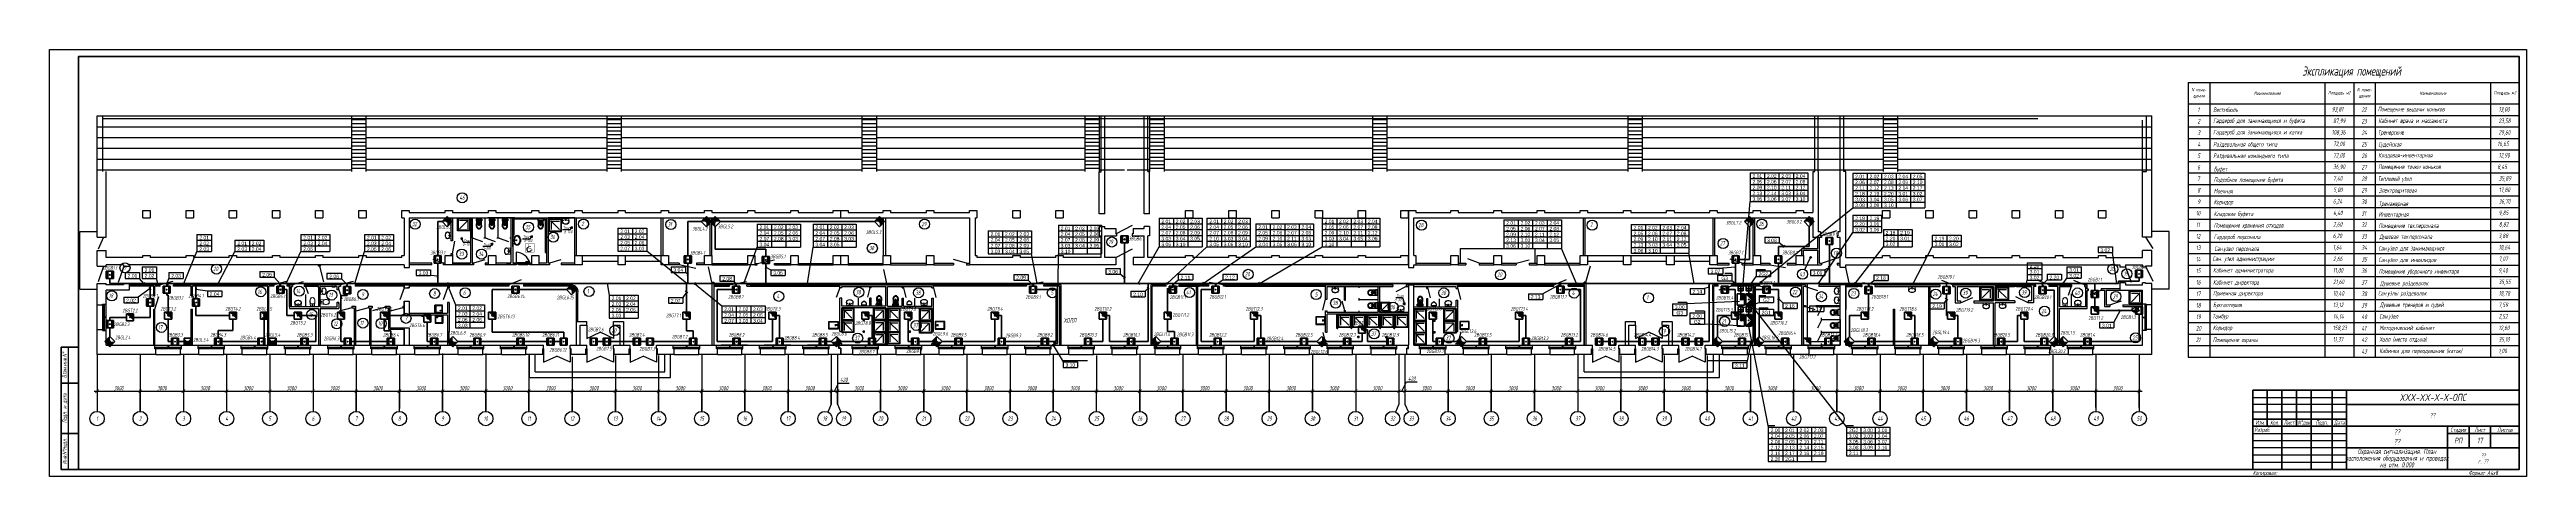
# Model space of a CAD drawing. Extents: x 0 to 1720, y -2086 to 3873.
# Drawn here: x 0 to 1720, y -1192 to -895 of the extents above; entities that cross this region are included whole.
import ezdxf
from ezdxf.enums import TextEntityAlignment as Align

# ---------------------------------------------------------------- set-up
doc = ezdxf.new("R2010")
doc.units = 0
for name, color, linetype, lineweight in [('1сантех', 160, 'Continuous', 13), ('EL_DEVICE', 1, 'Continuous', 40), ('EL_KABLE', 9, 'Continuous', 60)]:
    doc.layers.add(name, color=color, linetype=linetype, lineweight=lineweight)
for name, color, linetype in [('CONTORXXNP----00', 255, 'Continuous'), ('EL_DEVICE_NAME', 7, 'Continuous'), ('FORMAT', 134, 'Continuous'), ('OSI', 5, 'Continuous'), ('PLAN', 2, 'Continuous'), ('SYS_PIN', 7, 'Continuous'), ('TEXT', 4, 'Continuous'), ('надписи', 7, 'Continuous')]:
    doc.layers.add(name, color=color, linetype=linetype)
doc.styles.add('R2_5', font='romant.shx', dxfattribs={"width": 0.65, "oblique": 12, "height": 2.5})

# ---------------------------------------------------------------- blocks, each defined once
blk = doc.blocks.new('n')
for points in [[(-6527766, -4118616), (-6527107, -4118616), (-6527107, -4119151), (-6527766, -4119151)], [(-6527735, -4118647), (-6527137, -4118647), (-6527137, -4119120), (-6527735, -4119120)]]:
    blk.add_lwpolyline(points, close=True)
for points in [[(-6527735, -4118854), (-6527544, -4118854)], [(-6527735, -4118910), (-6527544, -4118910)], [(-6527580, -4118817), (-6527580, -4118951)]]:
    blk.add_lwpolyline(points)
blk = doc.blocks.new('PL_SHOWER_TRAY')
for p, q in [((0.45, 0.9), (-0.45, 0.9)), ((-0.45, 0.9), (-0.45, 0)), ((-0.45, 0), (0.45, 0)), ((-0.4, 0.12), (-0.4, 0.78)), ((-0.33, 0.85), (0.33, 0.85)), ((-0.33, 0.05), (0.33, 0.05)), ((-0.27, 0.25), (-0.27, 0.75)), ((-0.22, 0.23), (0.3, 0.75)), ((-0.2, 0.18), (0.3, 0.18)), ((0.4, 0.12), (0.4, 0.78)), ((0.45, 0), (0.45, 0.9))]:
    blk.add_line(p, q)
blk.add_circle((-0.27, 0.18), 0.025)
for centre, start, end in [((-0.33, 0.78), 90, 180), ((-0.33, 0.12), 180, 270), ((0.33, 0.78), 360, 90), ((0.33, 0.12), 270, 360)]:
    blk.add_arc(centre, 0.075, start, end)
blk = doc.blocks.new('раковина')
at = {"lineweight": 0}
for p, q in [((471040, 84579), (471009, 84347)), ((471009, 84347), (471014, 84314)), ((471014, 84314), (471028, 84283)), ((471029, 84347), (471034, 84376)), ((471034, 84318), (471029, 84347)), ((471034, 84376), (471046, 84404)), ((471046, 84291), (471034, 84318)), ((471459, 84579), (471040, 84579)), ((471040, 84578), (471040, 84578)), ((471046, 84404), (471067, 84429)), ((471067, 84429), (471094, 84451)), ((471094, 84451), (471127, 84470)), ((471127, 84470), (471165, 84483)), ((471165, 84483), (471207, 84492)), ((471207, 84492), (471250, 84495)), ((471231, 84521), (471231, 84525)), ((471233, 84489), (471231, 84521)), ((471236, 84481), (471241, 84439)), ((471239, 84502), (471261, 84502)), ((471239, 84502), (471261, 84502)), ((471239, 84490), (471239, 84502)), ((471250, 84495), (471293, 84492)), ((471259, 84439), (471264, 84481)), ((471261, 84502), (471261, 84490)), ((471267, 84489), (471269, 84521)), ((471269, 84521), (471269, 84525)), ((471293, 84492), (471334, 84483)), ((471334, 84483), (471372, 84470)), ((471372, 84470), (471405, 84451)), ((471405, 84451), (471433, 84429)), ((471433, 84429), (471453, 84404)), ((471453, 84404), (471466, 84376)), ((471466, 84318), (471453, 84291)), ((471489, 84347), (471459, 84579)), ((471459, 84578), (471459, 84578)), ((471466, 84376), (471469, 84347)), ((471469, 84347), (471466, 84318)), ((471472, 84283), (471485, 84314)), ((471485, 84314), (471489, 84347)), ((471028, 84283), (471050, 84253)), ((471067, 84265), (471046, 84291)), ((471050, 84253), (471080, 84228)), ((471094, 84243), (471067, 84265)), ((471080, 84228), (471116, 84207)), ((471127, 84225), (471094, 84243)), ((471116, 84207), (471158, 84191)), ((471165, 84211), (471127, 84225)), ((471158, 84191), (471203, 84182)), ((471207, 84203), (471165, 84211)), ((471203, 84182), (471250, 84179)), ((471250, 84200), (471207, 84203)), ((471293, 84203), (471250, 84200)), ((471250, 84179), (471297, 84182)), ((471334, 84211), (471293, 84203)), ((471297, 84182), (471342, 84191)), ((471372, 84225), (471334, 84211)), ((471342, 84191), (471383, 84207)), ((471405, 84243), (471372, 84225)), ((471383, 84207), (471420, 84228)), ((471433, 84265), (471405, 84243)), ((471420, 84228), (471449, 84253)), ((471453, 84291), (471433, 84265)), ((471449, 84253), (471472, 84283))]:
    blk.add_line(p, q, dxfattribs=at)
for centre, radius, start, end in [((471250, 84452), 24, 0, 180), ((471250, 84452), 24, 180, 0), ((471250, 84522), 20, 339.28556, 200.71444), ((471250, 84522), 19.2, 7.83741, 171.8967), ((471250, 84491), 16.9, 185.16961, 354.83039), ((471250, 84490), 16.9, 185.16961, 354.83039), ((471250, 84490), 10.9, 180, 0), ((471250, 84440), 8.95, 187.13892, 352.86108)]:
    blk.add_arc(centre, radius, start, end, dxfattribs=at)
blk = doc.blocks.new('PODDON')
at = {"xscale": -1000, "yscale": 1000, "zscale": 1000, "rotation": 270}
blk.add_blockref('PL_SHOWER_TRAY', (-338, -13), dxfattribs=at)
blk = doc.blocks.new('SIMG011S')
for points in [[(0.3, -0.3, 0.015, 0.015, 0), (0.3, 0.3, 0.015, 0.015, 0), (-0.3, 0.3, 0.015, 0.015, 0), (-0.3, -0.3, 0.015, 0.015, 0)], [(-0.09, 0.22, 0.04, 0.04, 0), (-0.05, 0.22, 0.04, 0.04, 0)]]:
    blk.add_lwpolyline(points, format="xyseb", close=True)
for points in [[(-0.09, 0.22, 0.0375, 0.0375, 0), (-0.09, -0.02, 0.0375, 0.0375, 0), (0.06, -0.02, 0.0375, 0.0375, 0), (0.13, -0.17, 0.0375, 0.0375, 0), (0.2, -0.13, 0.0375, 0.0375, 0)], [(-0.07, 0.09, 0.0375, 0.0375, 0), (0.07, 0.09, 0.0375, 0.0375, 0)]]:
    blk.add_lwpolyline(points, format="xyseb")
blk.add_arc((-0.06, -0.11), 0.153, 116.1997, 345.0088)
at = {"layer": 'CONTORXXNP----00'}
blk.add_lwpolyline([(0.3, -0.3, 0.015, 0.015, 0), (0.3, 0.3, 0.015, 0.015, 0), (-0.3, 0.3, 0.015, 0.015, 0), (-0.3, -0.3, 0.015, 0.015, 0)], format="xyseb", close=True, dxfattribs=at)
blk = doc.blocks.new('унитаз')
at = {"lineweight": 0}
for p, q in [((469757, 84250), (469789, 84579)), ((469757, 84250), (469767, 84310)), ((469764, 84249), (469775, 84310)), ((469767, 84310), (469785, 84368)), ((469775, 84310), (469794, 84368)), ((469785, 84368), (469812, 84422)), ((470071, 84579), (469789, 84579)), ((469794, 84368), (469821, 84422)), ((469812, 84422), (470048, 84422)), ((469905, 84574), (469905, 84579)), ((469955, 84574), (469905, 84574)), ((469950, 84504), (469910, 84504)), ((469916, 84574), (469916, 84504)), ((469944, 84574), (469944, 84504)), ((469955, 84579), (469955, 84574)), ((470039, 84422), (470066, 84368)), ((470048, 84422), (470075, 84368)), ((470066, 84368), (470085, 84310)), ((470103, 84250), (470071, 84579)), ((470075, 84368), (470093, 84310)), ((470085, 84310), (470096, 84249)), ((470093, 84310), (470103, 84250)), ((469756, 84191), (469757, 84250)), ((469766, 84132), (469756, 84191)), ((469764, 84191), (469764, 84249)), ((469773, 84134), (469764, 84191)), ((469785, 84076), (469766, 84132)), ((469792, 84080), (469773, 84134)), ((469810, 84036), (469785, 84076)), ((469810, 84036), (469785, 84076)), ((469816, 84042), (469792, 84080)), ((469845, 84005), (469810, 84036)), ((469845, 84005), (469810, 84036)), ((469849, 84012), (469816, 84042)), ((469886, 83985), (469845, 84005)), ((469886, 83985), (469845, 84005)), ((469888, 83993), (469849, 84012)), ((469930, 83987), (469888, 83993)), ((469972, 83993), (469930, 83987)), ((470011, 84012), (469972, 83993)), ((470015, 84005), (469974, 83985)), ((470044, 84042), (470011, 84012)), ((470049, 84036), (470015, 84005)), ((470068, 84080), (470044, 84042)), ((470075, 84076), (470049, 84036)), ((470087, 84134), (470068, 84080)), ((470094, 84132), (470075, 84076)), ((470096, 84191), (470087, 84134)), ((470104, 84191), (470094, 84132)), ((470096, 84249), (470096, 84191)), ((470103, 84250), (470104, 84191))]:
    blk.add_line(p, q, dxfattribs=at)
for centre, radius, start, end in [((469930, 84528), 25, 126.86, 233.14), ((469930, 84504), 20, 180, 0), ((469930, 84528), 25, 306.86, 53.14)]:
    blk.add_arc(centre, radius, start, end, dxfattribs=at)
blk = doc.blocks.new('M_BATH_ACC_HAND DRYER_P')
at = {"lineweight": -2}
for p, q in [((166.666667, 76.537336), (166.666667, 48.537336)), ((166.666667, -1.678251), (166.666667, -52.335614))]:
    blk.add_line(p, q, dxfattribs=at)
blk.add_lwpolyline([(0, -110), (0, 110), (166.666667, 110), (166.666667, 76.537336), (171.666667, 76.537336), (171.666667, 48.537336), (166.666667, 48.537336), (166.666667, -1.678251), (201.250019, -1.678251), (201.250019, -52.335614), (166.666667, -52.335614), (166.666667, -110)], close=True, dxfattribs=at)
blk = doc.blocks.new('AUDIT_I_090828010712-1')
at = {"layer": '1сантех', "lineweight": 13, "xscale": -1, "zscale": -1}
blk.add_blockref('M_BATH_ACC_HAND DRYER_P', (0, 0), dxfattribs=at)
blk = doc.blocks.new('_ArchTick')
blk.add_lwpolyline([(-0.5, -0.5, 0.15, 0.15, 0), (0.5, 0.5, 0.15, 0.15, 0)], format="xyseb")
blk = doc.blocks.new('OS_DAT_BGB')
at = {"layer": 'EL_DEVICE'}
for p, q in [((-2.5, 2.5), (2.5, 2.5)), ((-2.5, -2.5), (-2.5, 2.5)), ((2.5, 2.5), (2.5, -2.5)), ((2.5, -2.5), (-2.5, -2.5))]:
    blk.add_line(p, q, dxfattribs=at)
for points in [[(-1.7, 2.5, 1.67, 1.67, 0), (-1.7, -2.5, 1.67, 1.67, 0)], [(1.7, 2.5, 1.67, 1.67, 0), (1.7, -2.5, 1.67, 1.67, 0)]]:
    blk.add_lwpolyline(points, format="xyseb", dxfattribs=at)
blk = doc.blocks.new('CONNECTOR_SQUARE')
at = {"layer": 'SYS_PIN'}
for p, q in [((-0.4, 0.4), (0.4, -0.4)), ((0.4, 0.4), (-0.4, -0.4))]:
    blk.add_line(p, q, dxfattribs=at)
blk = doc.blocks.new('OS_DAT_BGT')
at = {"layer": 'EL_DEVICE'}
for p, q in [((-2.5, 2.5), (2.5, 2.5)), ((-2.5, -2.5), (-2.5, 2.5)), ((2.5, 2.5), (2.5, -2.5)), ((2.5, -2.5), (-2.5, -2.5))]:
    blk.add_line(p, q, dxfattribs=at)
blk.add_lwpolyline([(2.5, 2.5, 0, 7.07, 0), (0, 0, 7.07, 7.07, 0)], format="xyseb", dxfattribs=at)
blk = doc.blocks.new('OS_DAT_BGL')
at = {"layer": 'EL_DEVICE'}
for p, q in [((-2.5, 2.5), (2.5, 2.5)), ((-2.5, -2.5), (-2.5, 2.5)), ((2.5, 2.5), (2.5, -2.5)), ((2.5, -2.5), (-2.5, -2.5))]:
    blk.add_line(p, q, dxfattribs=at)
for points in [[(-2.5, 2.5, 0, 7.07, 0), (0, 0, 7.07, 7.07, 0)], [(2.5, 2.5, 0, 7.07, 0), (0, 0, 7.07, 7.07, 0)]]:
    blk.add_lwpolyline(points, format="xyseb", dxfattribs=at)
blk = doc.blocks.new('PS_ARK_DEVICE')
at = {"layer": 'EL_DEVICE'}
for p, q in [((-4, 5), (4, 5)), ((-4, 0), (-4, 5)), ((4, 0), (-4, 0)), ((0, 2.5), (0, 0)), ((0, 2.5), (4, 2.5)), ((4, 5), (4, 0))]:
    blk.add_line(p, q, dxfattribs=at)
blk.add_lwpolyline([(0, 1.25, 2.5, 2.5, 0), (4, 1.25, 0, 0, 0)], format="xyseb", dxfattribs=at)
blk = doc.blocks.new('PS_GB')
at = {"layer": 'EL_DEVICE'}
for p, q in [((-1.75, 1.75), (1.75, 1.75)), ((-1.75, -1.75), (-1.75, 1.75)), ((-0.525, 0.35), (0.525, 0.35)), ((0, 1.05), (0, 0.35)), ((1.75, 1.75), (1.75, -1.75)), ((1.75, -1.75), (-1.75, -1.75)), ((-1.05, -0.35), (1.05, -0.35)), ((0, -0.35), (0, -1.05))]:
    blk.add_line(p, q, dxfattribs=at)
blk = doc.blocks.new('EL_CABLE_UP')
at = {"layer": 'EL_DEVICE'}
for p, q in [((0.2, 0.4), (1.7, 3)), ((1.7, 3), (0.3, 1.5)), ((1.7, 3), (1.2, 1))]:
    blk.add_line(p, q, dxfattribs=at)
blk.add_circle((0, 0), 0.5, dxfattribs=at)
blk = doc.blocks.new('CONNECTOR_POINT')
at = {"layer": 'SYS_PIN'}
for p, q in [((-0.4, 0.4), (0.4, -0.4)), ((0.4, 0.4), (-0.4, -0.4))]:
    blk.add_line(p, q, dxfattribs=at)
blk = doc.blocks.new('KIP_CONNECTION_BOX')
at = {"layer": 'EL_DEVICE'}
for p, q in [((-4, 2), (4, 2)), ((-4, -2), (-4, 2)), ((-4, 2), (0, -2)), ((0, -2), (4, 2)), ((4, 2), (4, -2)), ((4, -2), (-4, -2))]:
    blk.add_line(p, q, dxfattribs=at)
for points in [[(-4, -2, 0, 5.66, 0), (-2, 0, 5.66, 5.66, 0)], [(4, -2, 0, 5.66, 0), (2, 0, 5.66, 5.66, 0)]]:
    blk.add_lwpolyline(points, format="xyseb", dxfattribs=at)

msp = doc.modelspace()

# ---------------------------------------------------------------- linework, layer by layer
for p, q in [((1181.2, -980.8), (1221.2, -980.8)), ((1181.2, -980.8), (1181.2, -1000.8)), ((1181.2, -984.8), (1221.2, -984.8)), ((1181.2, -988.8), (1221.2, -988.8)), ((1181.2, -992.8), (1221.2, -992.8)), ((1181.2, -996.8), (1221.2, -996.8)), ((1191.2, -980.8), (1191.2, -1000.8)), ((1201.2, -980.8), (1201.2, -1000.8)), ((1211.2, -980.8), (1211.2, -1000.8)), ((1221.2, -980.8), (1221.2, -1000.8)), ((1252.5, -981.1), (1302.5, -981.1)), ((1252.5, -981.1), (1252.5, -1005.1)), ((1252.5, -985.1), (1302.5, -985.1)), ((1252.5, -989.1), (1302.5, -989.1)), ((1252.5, -993.1), (1302.5, -993.1)), ((1252.5, -997.1), (1302.5, -997.1)), ((1262.5, -981.1), (1262.5, -1005.1)), ((1272.5, -981.1), (1272.5, -1005.1)), ((1282.5, -981.1), (1282.5, -1005.1)), ((1292.5, -981.1), (1292.5, -1005.1)), ((1302.5, -981.1), (1302.5, -1005.1)), ((770.6, -1012.3), (800.6, -1012.3)), ((770.6, -1012.3), (770.6, -1032.3)), ((780.6, -1012.3), (780.6, -1032.3)), ((790.6, -1012.3), (790.6, -1032.3)), ((800.6, -1012.3), (800.6, -1032.3)), ((803.9, -1012.3), (833.9, -1012.3)), ((803.9, -1012.3), (803.9, -1032.3)), ((813.9, -1012.3), (813.9, -1032.3)), ((823.9, -1012.3), (823.9, -1032.3)), ((833.9, -1012.3), (833.9, -1032.3)), ((884, -1012.3), (924, -1012.3)), ((884, -1012.3), (884, -1032.3)), ((894, -1012.3), (894, -1032.3)), ((904, -1012.3), (904, -1032.3)), ((914, -1012.3), (914, -1032.3)), ((924, -1012.3), (924, -1032.3)), ((1010.1, -1013.4), (1050.1, -1013.4)), ((1010.1, -1013.4), (1010.1, -1033.4)), ((1020.1, -1013.4), (1020.1, -1033.4)), ((1030.1, -1013.4), (1030.1, -1033.4)), ((1040.1, -1013.4), (1040.1, -1033.4)), ((1050.1, -1013.4), (1050.1, -1033.4)), ((1176.3, -1057.7), (1181.2, -1000.8)), ((1181.2, -1000.8), (1221.2, -1000.8)), ((1183.2, -1061.1), (1252.5, -1005.1)), ((1252.5, -1001.1), (1302.5, -1001.1)), ((1252.5, -1005.1), (1302.5, -1005.1)), ((1252.5, -1010.2), (1272.5, -1010.2)), ((1252.5, -1010.2), (1252.5, -1022.2)), ((1252.5, -1014.2), (1272.5, -1014.2)), ((1262.5, -1010.2), (1262.5, -1022.2)), ((1272.5, -1010.2), (1272.5, -1022.2)), ((102.4, -1023.6), (112.4, -1023.6)), ((102.4, -1023.6), (102.4, -1035.6)), ((102.4, -1027.6), (112.4, -1027.6)), ((102.4, -1031.6), (112.4, -1031.6)), ((112.4, -1023.6), (112.4, -1035.6)), ((128.8, -1027.6), (148.8, -1027.6)), ((128.8, -1027.6), (128.8, -1035.6)), ((128.8, -1031.6), (148.8, -1031.6)), ((138.8, -1027.6), (138.8, -1035.6)), ((148.8, -1027.6), (148.8, -1035.6)), ((174.6, -1023.6), (194.6, -1023.6)), ((174.6, -1023.6), (174.6, -1035.6)), ((174.6, -1027.6), (194.6, -1027.6)), ((174.6, -1031.6), (194.6, -1031.6)), ((184.6, -1023.6), (184.6, -1035.6)), ((194.6, -1023.6), (194.6, -1035.6)), ((218.8, -1023.6), (238.8, -1023.6)), ((218.8, -1023.6), (218.8, -1035.6)), ((218.8, -1027.6), (238.8, -1027.6)), ((218.8, -1031.6), (238.8, -1031.6)), ((228.8, -1023.6), (228.8, -1035.6)), ((238.8, -1023.6), (238.8, -1035.6)), ((394.8, -1019.2), (414.8, -1019.2)), ((394.8, -1019.2), (394.8, -1035.2)), ((394.8, -1023.2), (414.8, -1023.2)), ((394.8, -1027.2), (414.8, -1027.2)), ((394.8, -1031.2), (414.8, -1031.2)), ((404.8, -1019.2), (404.8, -1035.2)), ((414.8, -1019.2), (414.8, -1035.2)), ((491.5, -1016.4), (521.5, -1016.4)), ((491.5, -1016.4), (491.5, -1032.4)), ((491.5, -1020.4), (521.5, -1020.4)), ((491.5, -1024.4), (521.5, -1024.4)), ((491.5, -1028.4), (521.5, -1028.4)), ((501.5, -1016.4), (501.5, -1032.4)), ((511.5, -1016.4), (511.5, -1032.4)), ((521.5, -1016.4), (521.5, -1032.4)), ((530.3, -1016.4), (560.3, -1016.4)), ((530.3, -1016.4), (530.3, -1032.4)), ((530.3, -1020.4), (560.3, -1020.4)), ((530.3, -1024.4), (560.3, -1024.4)), ((530.3, -1028.4), (560.3, -1028.4)), ((540.3, -1016.4), (540.3, -1032.4)), ((550.3, -1016.4), (550.3, -1032.4)), ((560.3, -1016.4), (560.3, -1032.4)), ((652, -1021.2), (682, -1021.2)), ((652, -1021.2), (652, -1037.2)), ((652, -1025.2), (682, -1025.2)), ((652, -1029.2), (682, -1029.2)), ((662, -1021.2), (662, -1037.2)), ((672, -1021.2), (672, -1037.2)), ((682, -1021.2), (682, -1037.2)), ((700.7, -1017.2), (730.7, -1017.2)), ((700.7, -1017.2), (700.7, -1037.2)), ((700.7, -1021.2), (730.7, -1021.2)), ((700.7, -1025.2), (730.7, -1025.2)), ((700.7, -1029.2), (730.7, -1029.2)), ((710.7, -1017.2), (710.7, -1037.2)), ((720.7, -1017.2), (720.7, -1037.2)), ((730.7, -1017.2), (730.7, -1037.2)), ((770.6, -1016.3), (800.6, -1016.3)), ((770.6, -1020.3), (800.6, -1020.3)), ((770.6, -1024.3), (800.6, -1024.3)), ((770.6, -1028.3), (800.6, -1028.3)), ((803.9, -1016.3), (833.9, -1016.3)), ((803.9, -1020.3), (833.9, -1020.3)), ((803.9, -1024.3), (833.9, -1024.3)), ((803.9, -1028.3), (833.9, -1028.3)), ((837.9, -1016.3), (877.9, -1016.3)), ((837.9, -1016.3), (837.9, -1032.3)), ((837.9, -1020.3), (877.9, -1020.3)), ((837.9, -1024.3), (877.9, -1024.3)), ((837.9, -1028.3), (877.9, -1028.3)), ((847.9, -1016.3), (847.9, -1032.3)), ((857.9, -1016.3), (857.9, -1032.3)), ((867.9, -1016.3), (867.9, -1032.3)), ((877.9, -1016.3), (877.9, -1032.3)), ((884, -1016.3), (924, -1016.3)), ((884, -1020.3), (924, -1020.3)), ((884, -1024.3), (924, -1024.3)), ((884, -1028.3), (924, -1028.3)), ((1010.1, -1017.4), (1050.1, -1017.4)), ((1010.1, -1021.4), (1050.1, -1021.4)), ((1010.1, -1025.4), (1050.1, -1025.4)), ((1010.1, -1029.4), (1050.1, -1029.4)), ((1098.6, -1016.7), (1138.6, -1016.7)), ((1098.6, -1016.7), (1098.6, -1036.7)), ((1098.6, -1020.7), (1138.6, -1020.7)), ((1098.6, -1024.7), (1138.6, -1024.7)), ((1098.6, -1028.7), (1138.6, -1028.7)), ((1108.6, -1016.7), (1108.6, -1036.7)), ((1118.6, -1016.7), (1118.6, -1036.7)), ((1128.6, -1016.7), (1128.6, -1036.7)), ((1138.6, -1016.7), (1138.6, -1036.7)), ((1191.3, -1025.5), (1201.3, -1025.5)), ((1191.3, -1025.5), (1191.3, -1029.5)), ((1191.3, -1029.5), (1201.3, -1029.5)), ((1201.3, -1025.5), (1201.3, -1029.5)), ((1204.6, -1032), (1201.3, -1029.5)), ((1204, -1032.8), (1205.2, -1031.2)), ((1228.6, -1057.7), (1252.5, -1022.2)), ((1252.5, -1018.2), (1272.5, -1018.2)), ((1252.5, -1022.2), (1272.5, -1022.2)), ((1254.2, -1057.7), (1273.7, -1032.2)), ((1273.7, -1020.2), (1293.7, -1020.2)), ((1273.7, -1020.2), (1273.7, -1032.2)), ((1273.7, -1024.2), (1293.7, -1024.2)), ((1273.7, -1028.2), (1293.7, -1028.2)), ((1273.7, -1032.2), (1293.7, -1032.2)), ((1283.7, -1020.2), (1283.7, -1032.2)), ((1293.7, -1020.2), (1293.7, -1032.2)), ((1294.3, -1057.7), (1307.7, -1032.2)), ((1307.7, -1024.2), (1327.7, -1024.2)), ((1307.7, -1024.2), (1307.7, -1032.2)), ((1307.7, -1028.2), (1327.7, -1028.2)), ((1307.7, -1032.2), (1327.7, -1032.2)), ((1317.7, -1024.2), (1317.7, -1032.2)), ((1327.7, -1024.2), (1327.7, -1032.2)), ((64.4, -1046.2), (74.4, -1046.2)), ((64.4, -1046.2), (64.4, -1054.2)), ((74.4, -1046.2), (74.4, -1054.2)), ((93.2, -1057.7), (102.4, -1035.6)), ((102.4, -1035.6), (112.4, -1035.6)), ((117.1, -1057.7), (128.8, -1035.6)), ((128.8, -1035.6), (148.8, -1035.6)), ((146.1, -1049.4), (156.1, -1049.4)), ((146.1, -1049.4), (146.1, -1053.4)), ((156.1, -1049.4), (156.1, -1053.4)), ((164.4, -1057.7), (174.6, -1035.6)), ((174.6, -1035.6), (194.6, -1035.6)), ((212.1, -1057.7), (218.8, -1035.6)), ((218.8, -1035.6), (238.8, -1035.6)), ((254.7, -1048.3), (264.7, -1048.3)), ((254.7, -1048.3), (254.7, -1052.3)), ((264.7, -1048.3), (264.7, -1052.3)), ((394.8, -1035.2), (414.8, -1035.2)), ((442.7, -1057.7), (414.8, -1035.2)), ((431.7, -1046.2), (441.7, -1046.2)), ((431.7, -1046.2), (431.7, -1050.2)), ((441.7, -1046.2), (441.7, -1050.2)), ((482.3, -1057.7), (491.5, -1032.4)), ((491.5, -1032.4), (521.5, -1032.4)), ((498, -1045.5), (497, -1047.3)), ((497.5, -1046.4), (501, -1048.3)), ((501, -1048.3), (511, -1048.3)), ((501, -1048.3), (501, -1052.3)), ((511, -1048.3), (511, -1052.3)), ((526.4, -1057.7), (530.3, -1032.4)), ((530.3, -1032.4), (560.3, -1032.4)), ((652, -1033.2), (682, -1033.2)), ((652, -1037.2), (682, -1037.2)), ((686, -1057.7), (682, -1037.2)), ((700.5, -1057.7), (700.7, -1037.2)), ((700.7, -1033.2), (730.7, -1033.2)), ((700.7, -1037.2), (730.7, -1037.2)), ((733.7, -1047.3), (743.7, -1047.3)), ((733.7, -1047.3), (733.7, -1051.3)), ((743.7, -1047.3), (743.7, -1051.3)), ((756.2, -1057.7), (770.6, -1032.3)), ((770.6, -1032.3), (800.6, -1032.3)), ((776.2, -1057.7), (803.9, -1032.3)), ((801.3, -1057.7), (837.9, -1032.3)), ((803.9, -1032.3), (833.9, -1032.3)), ((837.9, -1032.3), (877.9, -1032.3)), ((840.4, -1057.7), (884, -1032.3)), ((884, -1032.3), (924, -1032.3)), ((1010.1, -1033.4), (1050.1, -1033.4)), ((1060.6, -1057.7), (1050.1, -1033.4)), ((1098.6, -1032.7), (1138.6, -1032.7)), ((1098.6, -1036.7), (1138.6, -1036.7)), ((1142.2, -1057.7), (1138.6, -1036.7)), ((1152.1, -1047.1), (1162.1, -1047.1)), ((1152.1, -1047.1), (1152.1, -1051.1)), ((1171.1, -1046.3), (1162.1, -1047.1)), ((1162.1, -1047.1), (1162.1, -1051.1)), ((1171.2, -1047.3), (1171, -1045.3)), ((1185.3, -1048), (1185.3, -1049)), ((1185.3, -1048), (1191.9, -1048)), ((1185.3, -1049), (1195.3, -1049)), ((1185.3, -1049), (1185.3, -1053)), ((1195.3, -1049), (1195.3, -1053)), ((1223, -1048.2), (1233, -1048.2)), ((1223, -1048.2), (1223, -1052.2)), ((1236.2, -1046.7), (1233, -1048.2)), ((1233, -1048.2), (1233, -1052.2)), ((1236.6, -1047.6), (1235.7, -1045.8)), ((1373.7, -1043.4), (1383.7, -1043.4)), ((1373.7, -1043.4), (1373.7, -1055.4)), ((1373.7, -1047.4), (1383.7, -1047.4)), ((1383.7, -1043.4), (1383.7, -1055.4)), ((1401.2, -1046.1), (1411.2, -1046.1)), ((1401.2, -1046.1), (1401.2, -1054.1)), ((1411.2, -1046.1), (1411.2, -1054.1)), ((1422.8, -1032.3), (1432.8, -1032.3)), ((1422.8, -1032.3), (1422.8, -1036.3)), ((1422.8, -1036.3), (1432.8, -1036.3)), ((1432.8, -1032.3), (1432.8, -1036.3)), ((1435.8, -1057.7), (1432.8, -1036.3)), ((52.6, -1050.2), (62.6, -1050.2)), ((52.6, -1050.2), (52.6, -1054.2)), ((52.6, -1054.2), (62.6, -1054.2)), ((69.9, -1061.3), (61.6, -1067.3)), ((62.6, -1050.2), (62.6, -1054.2)), ((65.4, -1057.7), (62.6, -1054.2)), ((64.4, -1050.2), (74.4, -1050.2)), ((64.4, -1054.2), (74.4, -1054.2)), ((64.7, -1058.4), (66.2, -1057.1)), ((70.5, -1062.2), (69.3, -1060.5)), ((74.3, -1058), (76.2, -1057.5)), ((75.3, -1057.7), (74.4, -1054.2)), ((80.5, -1057.8), (82.3, -1058.6)), ((81.4, -1058.2), (82.9, -1054.2)), ((82.9, -1050.2), (92.9, -1050.2)), ((82.9, -1050.2), (82.9, -1054.2)), ((82.9, -1054.2), (92.9, -1054.2)), ((92.3, -1057.4), (94.2, -1058.1)), ((92.9, -1050.2), (92.9, -1054.2)), ((101.9, -1060.8), (101.6, -1062.7)), ((101.7, -1061.7), (109.6, -1062.9)), ((109.6, -1062.9), (119.6, -1062.9)), ((109.6, -1062.9), (109.6, -1066.9)), ((116.2, -1057.3), (118, -1058.2)), ((119.6, -1062.9), (119.6, -1066.9)), ((146.1, -1053.4), (156.1, -1053.4)), ((160.4, -1058.3), (156.1, -1053.4)), ((159.6, -1059), (161.1, -1057.6)), ((163.5, -1057.3), (165.3, -1058.2)), ((192.7, -1050.6), (202.7, -1050.6)), ((192.7, -1050.6), (192.7, -1054.6)), ((192.7, -1054.6), (202.7, -1054.6)), ((202.7, -1050.6), (202.7, -1054.6)), ((206.7, -1058.5), (202.7, -1054.6)), ((206, -1059.2), (207.4, -1057.8)), ((211.2, -1057.4), (213.1, -1058)), ((254.7, -1052.3), (264.7, -1052.3)), ((269.6, -1052.6), (264.7, -1052.3)), ((269.5, -1053.6), (269.7, -1051.6)), ((276.8, -1057.4), (274.9, -1058.1)), ((275.9, -1057.7), (282, -1072.7)), ((388.3, -1057.6), (386.3, -1057.9)), ((387.3, -1057.7), (388.8, -1065.8)), ((388.8, -1065.8), (408.8, -1065.8)), ((388.8, -1065.8), (388.8, -1081.8)), ((398.8, -1065.8), (398.8, -1081.8)), ((408.8, -1065.8), (408.8, -1081.8)), ((431.7, -1050.2), (441.7, -1050.2)), ((442.4, -1063.7), (439.9, -1067.5)), ((443.3, -1064.3), (441.6, -1063.2)), ((443.3, -1051.2), (441.7, -1050.2)), ((442, -1058.5), (443.3, -1057)), ((442.8, -1052.1), (443.9, -1050.4)), ((448.7, -1057), (447.4, -1058.5)), ((448, -1057.7), (467, -1073.4)), ((465.6, -1052.2), (475.6, -1052.2)), ((465.6, -1052.2), (465.6, -1056.2)), ((465.6, -1056.2), (475.6, -1056.2)), ((475.6, -1052.2), (475.6, -1056.2)), ((476.9, -1058.3), (475.6, -1056.2)), ((476, -1058.9), (477.8, -1057.8)), ((481.3, -1057.4), (483.2, -1058.1)), ((501, -1052.3), (511, -1052.3)), ((525.4, -1057.6), (527.3, -1057.9)), ((669.8, -1051.4), (679.8, -1051.4)), ((669.8, -1051.4), (669.8, -1055.4)), ((669.8, -1055.4), (679.8, -1055.4)), ((679.8, -1051.4), (679.8, -1055.4)), ((683.1, -1059.1), (679.8, -1055.4)), ((682.4, -1059.8), (683.9, -1058.5)), ((685, -1057.9), (686.9, -1057.5)), ((699.5, -1057.7), (701.5, -1057.7)), ((733.7, -1051.3), (743.7, -1051.3)), ((746.6, -1053.9), (743.7, -1051.3)), ((745.9, -1054.6), (747.3, -1053.1)), ((751, -1063.1), (761, -1063.1)), ((751, -1063.1), (751, -1067.1)), ((755.3, -1057.2), (757.1, -1058.2)), ((763.1, -1061), (761, -1063.1)), ((761, -1063.1), (761, -1067.1)), ((763.8, -1061.7), (762.4, -1060.2)), ((775.5, -1057), (776.8, -1058.5)), ((779.6, -1057.6), (780.9, -1059.2)), ((780.2, -1058.4), (784, -1055.3)), ((784, -1051.3), (794, -1051.3)), ((784, -1051.3), (784, -1055.3)), ((784, -1055.3), (794, -1055.3)), ((794, -1051.3), (794, -1055.3)), ((800.8, -1056.9), (801.9, -1058.6)), ((809.3, -1057.5), (810.4, -1059.2)), ((809.9, -1058.4), (814.9, -1055.3)), ((814.9, -1051.3), (824.9, -1051.3)), ((814.9, -1051.3), (814.9, -1055.3)), ((814.9, -1055.3), (824.9, -1055.3)), ((824.9, -1051.3), (824.9, -1055.3)), ((839.8, -1056.9), (840.9, -1058.6)), ((1027.2, -1064.9), (1037.2, -1064.9)), ((1027.2, -1064.9), (1027.2, -1068.9)), ((1049.4, -1058.3), (1037.2, -1064.9)), ((1037.2, -1064.9), (1037.2, -1068.9)), ((1049.9, -1059.2), (1048.9, -1057.4)), ((1059.7, -1058.1), (1061.5, -1057.3)), ((1139.5, -1061.2), (1149.5, -1061.2)), ((1139.5, -1061.2), (1139.5, -1065.2)), ((1139.5, -1065.2), (1149.5, -1065.2)), ((1141.2, -1057.9), (1143.2, -1057.6)), ((1152.7, -1060.2), (1149.5, -1061.2)), ((1149.5, -1061.2), (1149.5, -1065.2)), ((1152.1, -1051.1), (1162.1, -1051.1)), ((1153, -1061.2), (1152.4, -1059.2)), ((1158.5, -1051.9), (1168.5, -1051.9)), ((1158.5, -1051.9), (1158.5, -1055.9)), ((1158.5, -1055.9), (1168.5, -1055.9)), ((1168.5, -1050.9), (1163.7, -1050.9)), ((1168.5, -1050.9), (1168.5, -1051.9)), ((1168.5, -1051.9), (1168.5, -1055.9)), ((1174.5, -1060.2), (1168.5, -1055.9)), ((1174.5, -1060.2), (1174.5, -1060.2)), ((1175.3, -1057.6), (1177.3, -1057.8)), ((1180.5, -1059.9), (1185.3, -1053)), ((1180.5, -1059.9), (1180.5, -1059.9)), ((1182.6, -1060.4), (1183.8, -1061.9)), ((1183.2, -1083.4), (1183.2, -1057.7)), ((1183.2, -1057.7), (1220.7, -1057.7)), ((1185.3, -1053), (1195.3, -1053)), ((1187.4, -1066), (1187.4, -1067)), ((1187.4, -1066), (1192.1, -1066)), ((1220.7, -1057.7), (1220.7, -1095.7)), ((1223, -1052.2), (1233, -1052.2)), ((1227.7, -1057.2), (1229.4, -1058.3)), ((1253.4, -1057.1), (1255, -1058.3)), ((1262.8, -1058), (1264, -1059.5)), ((1263.4, -1058.7), (1267, -1055.7)), ((1267, -1051.7), (1277, -1051.7)), ((1267, -1051.7), (1267, -1055.7)), ((1267, -1055.7), (1277, -1055.7)), ((1277, -1051.7), (1277, -1055.7)), ((1293.5, -1057.3), (1295.2, -1058.2)), ((1372.2, -1057.5), (1374.1, -1058)), ((1373.1, -1057.7), (1373.7, -1055.4)), ((1373.7, -1051.4), (1383.7, -1051.4)), ((1373.7, -1055.4), (1383.7, -1055.4)), ((1383.6, -1057.9), (1385, -1059.3)), ((1384.3, -1058.6), (1387.5, -1055.3)), ((1387.5, -1051.3), (1397.5, -1051.3)), ((1387.5, -1051.3), (1387.5, -1055.3)), ((1387.5, -1055.3), (1397.5, -1055.3)), ((1397.5, -1051.3), (1397.5, -1055.3)), ((1397.8, -1057.2), (1399.4, -1058.3)), ((1398.6, -1057.7), (1401.2, -1054.1)), ((1401.2, -1050.1), (1411.2, -1050.1)), ((1401.2, -1054.1), (1411.2, -1054.1)), ((1434.8, -1057.9), (1436.7, -1057.6)), ((51.6, -1067.3), (61.6, -1067.3)), ((51.6, -1067.3), (51.6, -1071.3)), ((51.6, -1071.3), (61.6, -1071.3)), ((61.6, -1067.3), (61.6, -1071.3)), ((109.6, -1066.9), (119.6, -1066.9)), ((282, -1072.7), (302, -1072.7)), ((282, -1072.7), (282, -1088.7)), ((282, -1076.7), (302, -1076.7)), ((282, -1080.7), (302, -1080.7)), ((292, -1072.7), (292, -1088.7)), ((302, -1072.7), (302, -1088.7)), ((388.8, -1069.8), (408.8, -1069.8)), ((388.8, -1073.8), (408.8, -1073.8)), ((388.8, -1077.8), (408.8, -1077.8)), ((388.8, -1081.8), (408.8, -1081.8)), ((429.9, -1067.5), (439.9, -1067.5)), ((429.9, -1067.5), (429.9, -1071.5)), ((429.9, -1071.5), (439.9, -1071.5)), ((439.9, -1067.5), (439.9, -1071.5)), ((467, -1073.4), (497, -1073.4)), ((467, -1073.4), (467, -1085.4)), ((467, -1077.4), (497, -1077.4)), ((467, -1081.4), (497, -1081.4)), ((477, -1073.4), (477, -1085.4)), ((487, -1073.4), (487, -1085.4)), ((497, -1073.4), (497, -1085.4)), ((751, -1067.1), (761, -1067.1)), ((1027.2, -1068.9), (1037.2, -1068.9)), ((1127.3, -1071.9), (1137.3, -1071.9)), ((1127.3, -1071.9), (1127.3, -1079.9)), ((1127.3, -1075.9), (1137.3, -1075.9)), ((1127.3, -1079.9), (1137.3, -1079.9)), ((1137.3, -1070.9), (1130.9, -1070.9)), ((1173.8, -1070.2), (1137.3, -1071.9)), ((1137.3, -1070.9), (1137.3, -1071.9)), ((1137.3, -1071.9), (1137.3, -1079.9)), ((1139.4, -1078.1), (1149.4, -1078.1)), ((1139.4, -1078.1), (1139.4, -1086.1)), ((1139.4, -1082.1), (1149.4, -1082.1)), ((1149.4, -1077.1), (1143.1, -1077.1)), ((1149.4, -1077.1), (1149.4, -1078.1)), ((1149.4, -1078.1), (1149.4, -1086.1)), ((1173.8, -1070.2), (1173.8, -1070.2)), ((1175.8, -1074.6), (1187.4, -1071)), ((1175.8, -1074.6), (1175.8, -1074.6)), ((1177.2, -1068.9), (1178.2, -1068.9)), ((1177.2, -1083.4), (1178.2, -1083.4)), ((1180.5, -1071), (1248.1, -1157.6)), ((1180.5, -1071), (1180.5, -1071)), ((1180.8, -1074.6), (1187.4, -1075.7)), ((1180.8, -1074.6), (1180.8, -1074.6)), ((1182.2, -1083.4), (1183.2, -1083.4)), ((1187.4, -1067), (1197.4, -1067)), ((1187.4, -1067), (1187.4, -1071)), ((1187.4, -1071), (1197.4, -1071)), ((1187.4, -1074.7), (1187.4, -1075.7)), ((1187.4, -1074.7), (1193.8, -1074.7)), ((1187.4, -1075.7), (1197.4, -1075.7)), ((1187.4, -1075.7), (1187.4, -1079.7)), ((1187.4, -1079.7), (1197.4, -1079.7)), ((1197.4, -1067), (1197.4, -1071)), ((1197.4, -1075.7), (1197.4, -1079.7)), ((1201.6, -1067.4), (1200.1, -1068.8)), ((1200.8, -1068.1), (1203.8, -1071.2)), ((1203.8, -1071.2), (1213.8, -1071.2)), ((1203.8, -1071.2), (1203.8, -1075.2)), ((1203.8, -1075.2), (1213.8, -1075.2)), ((1213.8, -1071.2), (1213.8, -1075.2)), ((1220.7, -1076.3), (1220.7, -1078.3)), ((1220.7, -1077.3), (1222.3, -1077.3)), ((1222.3, -1073.3), (1232.3, -1073.3)), ((1222.3, -1073.3), (1222.3, -1077.3)), ((1222.3, -1077.3), (1232.3, -1077.3)), ((1232.3, -1073.3), (1232.3, -1077.3)), ((1306, -1071.3), (1316, -1071.3)), ((1306, -1071.3), (1306, -1075.3)), ((1306, -1075.3), (1316, -1075.3)), ((1317.5, -1068.8), (1316, -1071.3)), ((1316, -1071.3), (1316, -1075.3)), ((1318.4, -1069.3), (1316.7, -1068.3)), ((1438.2, -1076.6), (1433.9, -1084.7)), ((1439.1, -1077), (1437.3, -1076.1)), ((282, -1084.7), (302, -1084.7)), ((282, -1088.7), (302, -1088.7)), ((467, -1085.4), (497, -1085.4)), ((697.2, -1100.7), (704, -1112.2)), ((697.2, -1100.7), (697.2, -1100.7)), ((1139.4, -1086.1), (1149.4, -1086.1)), ((1174.5, -1087.1), (1149.4, -1086.1)), ((1174.5, -1087.1), (1174.5, -1087.1)), ((1181.4, -1100.7), (1179, -1112.6)), ((1179.8, -1086.2), (1193.8, -1157.6)), ((1179.8, -1086.2), (1179.8, -1086.2)), ((1181.4, -1100.7), (1181.4, -1100.7)), ((1223.2, -1098.2), (1233, -1098.2)), ((1423.9, -1084.7), (1433.9, -1084.7)), ((1423.9, -1084.7), (1423.9, -1088.7)), ((1423.9, -1088.7), (1433.9, -1088.7)), ((1433.9, -1084.7), (1433.9, -1088.7)), ((704, -1111.2), (704, -1112.2)), ((704, -1111.2), (721, -1111.2)), ((704, -1112.2), (714, -1112.2)), ((704, -1112.2), (704, -1116.2)), ((704, -1116.2), (714, -1116.2)), ((714, -1112.2), (714, -1116.2)), ((1179, -1111.6), (1151.6, -1111.6)), ((1169, -1112.6), (1179, -1112.6)), ((1169, -1112.6), (1169, -1116.6)), ((1169, -1116.6), (1179, -1116.6)), ((1179, -1111.6), (1179, -1112.6)), ((1179, -1112.6), (1179, -1116.6)), ((1193.8, -1156.6), (1193.8, -1157.6)), ((1193.8, -1156.6), (1198.4, -1156.6)), ((1193.8, -1157.6), (1233.8, -1157.6)), ((1193.8, -1157.6), (1193.8, -1181.6)), ((1193.8, -1161.6), (1233.8, -1161.6)), ((1193.8, -1165.6), (1233.8, -1165.6)), ((1193.8, -1169.6), (1233.8, -1169.6)), ((1203.8, -1157.6), (1203.8, -1181.6)), ((1213.8, -1157.6), (1213.8, -1181.6)), ((1223.8, -1157.6), (1223.8, -1181.6)), ((1233.8, -1157.6), (1233.8, -1181.6)), ((1248.1, -1156.6), (1248.1, -1157.6)), ((1248.1, -1156.6), (1252.9, -1156.6)), ((1248.1, -1157.6), (1278.1, -1157.6)), ((1248.1, -1157.6), (1248.1, -1177.6)), ((1248.1, -1161.6), (1278.1, -1161.6)), ((1248.1, -1165.6), (1278.1, -1165.6)), ((1248.1, -1169.6), (1278.1, -1169.6)), ((1258.1, -1157.6), (1258.1, -1177.6)), ((1268.1, -1157.6), (1268.1, -1177.6)), ((1278.1, -1157.6), (1278.1, -1177.6)), ((1193.8, -1173.6), (1233.8, -1173.6)), ((1193.8, -1177.6), (1233.8, -1177.6)), ((1193.8, -1181.6), (1233.8, -1181.6)), ((1248.1, -1173.6), (1278.1, -1173.6)), ((1248.1, -1177.6), (1278.1, -1177.6))]:
    msp.add_line(p, q)
at = {"layer": 'EL_KABLE'}
for p, q in [((269.6, -1038.5), (269.6, -1014.7)), ((269.6, -1014.7), (272.7, -1014.7)), ((443.3, -1038.6), (443.3, -1014.7)), ((443.3, -1014.7), (452.7, -1014.7)), ((466, -1014.7), (573, -1014.7)), ((462.4, -1033.8), (462.4, -1018.3)), ((746.6, -1057.7), (746.6, -1029.5)), ((1180.8, -1041), (1180.8, -1018.3)), ((1200.8, -1038.5), (1200.8, -1032)), ((1200.8, -1032), (1222.2, -1032)), ((1222.2, -1032), (1222.2, -1018.3)), ((1236.2, -1057.7), (1236.2, -1030.7)), ((269.6, -1057.7), (269.6, -1043.5)), ((443.3, -1057.7), (443.3, -1043.6)), ((497.5, -1033.8), (462.4, -1033.8)), ((497.5, -1038.9), (497.5, -1033.8)), ((497.5, -1057.7), (497.5, -1043.9)), ((1171.1, -1057.7), (1171.1, -1043.5)), ((1173.6, -1041), (1180.8, -1041)), ((1200.8, -1057.7), (1200.8, -1043.5)), ((41.9, -1057.7), (41.9, -1054.2)), ((1183.2, -1057.7), (41.9, -1057.7)), ((1183.2, -1057.7), (69.9, -1057.7)), ((69.9, -1057.7), (69.9, -1068.5)), ((1183.2, -1057.7), (81.4, -1057.7)), ((81.4, -1057.7), (81.4, -1059.5)), ((81.4, -1064.5), (81.4, -1065.8)), ((81.4, -1065.8), (82.4, -1065.8)), ((82.4, -1065.8), (82.4, -1077.6)), ((1183.2, -1057.7), (101.7, -1057.7)), ((101.7, -1057.7), (101.7, -1068.5)), ((1183.2, -1057.7), (160.4, -1057.7)), ((160.4, -1057.7), (160.4, -1059.5)), ((162.9, -1062), (164.9, -1062)), ((164.9, -1062), (164.9, -1080.1)), ((206.7, -1066.1), (202.4, -1066.1)), ((202.4, -1066.1), (202.4, -1077.6)), ((1183.2, -1057.7), (206.7, -1057.7)), ((206.7, -1057.7), (206.7, -1059.9)), ((206.7, -1064.9), (206.7, -1066.1)), ((1183.2, -1057.7), (269.6, -1057.7)), ((307.4, -1077.6), (307.4, -1062)), ((307.4, -1062), (321.1, -1062)), ((326.1, -1062), (359.1, -1062)), ((1183.2, -1057.7), (442.4, -1057.7)), ((442.4, -1057.7), (442.4, -1077.6)), ((1183.2, -1057.7), (443.3, -1057.7)), ((474.4, -1062), (463.8, -1062)), ((463.8, -1062), (463.8, -1098.2)), ((1183.2, -1057.7), (476.9, -1057.7)), ((476.9, -1057.7), (476.9, -1059.5)), ((1183.2, -1057.7), (497.5, -1057.7)), ((1183.2, -1057.7), (683.1, -1057.7)), ((683.1, -1057.7), (683.1, -1059.5)), ((685.6, -1062), (699.1, -1062)), ((699.1, -1062), (699.1, -1098.2)), ((1183.2, -1057.7), (700.2, -1057.7)), ((700.2, -1057.7), (700.2, -1099.4)), ((1183.2, -1057.7), (746.6, -1057.7)), ((1183.2, -1057.7), (763.1, -1057.7)), ((763.1, -1057.7), (763.1, -1098.2)), ((777.7, -1062), (776.6, -1062)), ((776.6, -1062), (776.6, -1077.6)), ((1183.2, -1057.7), (780.2, -1057.7)), ((780.2, -1057.7), (780.2, -1059.5)), ((807.4, -1062), (799.9, -1062)), ((799.9, -1062), (799.9, -1098.2)), ((1183.2, -1057.7), (809.9, -1057.7)), ((809.9, -1057.7), (809.9, -1059.5)), ((1183.2, -1057.7), (1049.4, -1057.7)), ((1049.4, -1057.7), (1049.4, -1059.5)), ((1051.9, -1062), (1063.4, -1062)), ((1063.4, -1062), (1063.4, -1098.2)), ((1183.2, -1057.7), (1152.7, -1057.7)), ((1152.7, -1057.7), (1152.7, -1098.2)), ((1170.8, -1062), (1166.1, -1062)), ((1170.8, -1077.6), (1170.8, -1062)), ((1183.2, -1057.7), (1171.1, -1057.7)), ((1174.7, -1064.9), (1174.7, -1062.9)), ((1180.2, -1064.9), (1180.2, -1062.9)), ((1183.2, -1083.4), (1183.2, -1057.7)), ((1183.2, -1083.4), (1183.2, -1057.7)), ((1183.2, -1083.4), (1183.2, -1057.7)), ((1183.2, -1083.4), (1183.2, -1057.7)), ((1183.2, -1083.4), (1183.2, -1057.7)), ((1183.2, -1083.4), (1183.2, -1057.7)), ((1183.2, -1083.4), (1183.2, -1057.7)), ((1183.2, -1083.4), (1183.2, -1057.7)), ((1183.2, -1083.4), (1183.2, -1057.7)), ((1183.2, -1083.4), (1183.2, -1057.7)), ((1183.2, -1083.4), (1183.2, -1057.7)), ((1183.2, -1083.4), (1183.2, -1057.7)), ((1183.2, -1083.4), (1183.2, -1057.7)), ((1183.2, -1083.4), (1183.2, -1057.7)), ((1183.2, -1057.7), (1263.4, -1057.7)), ((1183.2, -1083.4), (1183.2, -1057.7)), ((1183.2, -1057.7), (1317.5, -1057.7)), ((1183.2, -1083.4), (1183.2, -1057.7)), ((1183.2, -1057.7), (1384.3, -1057.7)), ((1183.2, -1068.9), (1183.2, -1057.7)), ((1183.2, -1057.7), (1420.6, -1057.7)), ((1183.2, -1068.9), (1183.2, -1057.7)), ((1183.2, -1057.7), (1437, -1057.7)), ((1183.2, -1083.4), (1183.2, -1057.7)), ((1183.2, -1068.9), (1183.2, -1057.7)), ((1183.2, -1068.9), (1183.2, -1057.7)), ((1183.2, -1068.9), (1183.2, -1057.7)), ((1183.2, -1068.9), (1183.2, -1057.7)), ((1183.2, -1068.9), (1183.2, -1057.7)), ((1183.2, -1068.9), (1183.2, -1057.7)), ((1183.2, -1057.7), (1200.8, -1057.7)), ((1183.2, -1068.9), (1183.2, -1057.7)), ((1183.2, -1057.7), (1236.2, -1057.7)), ((1183.2, -1068.9), (1183.2, -1057.7)), ((1183.2, -1083.4), (1183.2, -1062)), ((1183.2, -1062), (1190.1, -1062)), ((1195.1, -1062), (1200.8, -1062)), ((1200.8, -1062), (1200.8, -1077.6)), ((1263.4, -1057.7), (1263.4, -1059.9)), ((1263.4, -1064.9), (1263.4, -1080.1)), ((1317.5, -1057.7), (1317.5, -1059.9)), ((1317.5, -1064.9), (1317.5, -1080.1)), ((1384.3, -1057.7), (1384.3, -1059.9)), ((1386.8, -1062.4), (1392.4, -1062.4)), ((1392.4, -1062.4), (1392.4, -1094.7)), ((1420.6, -1057.7), (1420.6, -1062.6)), ((1437, -1057.7), (1437, -1056.2)), ((1437, -1056.2), (1451.3, -1056.2)), ((1451.3, -1056.2), (1451.3, -1053.6)), ((53.4, -1081.3), (41.9, -1081.3)), ((41.9, -1081.3), (41.9, -1083.5)), ((69.9, -1081.3), (58.4, -1081.3)), ((69.9, -1073.5), (69.9, -1081.3)), ((82.4, -1082.6), (82.4, -1098.2)), ((101.7, -1073.5), (101.7, -1080.1)), ((101.7, -1080.1), (124.9, -1080.1)), ((127.4, -1082.6), (127.4, -1090.4)), ((149.1, -1098.2), (149.1, -1082.6)), ((164.9, -1080.1), (169.9, -1080.1)), ((174.9, -1080.1), (185, -1080.1)), ((185, -1080.1), (185, -1098.2)), ((202.4, -1082.6), (202.4, -1098.2)), ((232.4, -1090.6), (232.4, -1082.6)), ((234.9, -1080.1), (258, -1080.1)), ((258, -1080.1), (259.9, -1081)), ((307.4, -1091.5), (307.4, -1082.6)), ((442.4, -1082.6), (442.4, -1090.7)), ((502.2, -1098.2), (502.2, -1082.6)), ((504.7, -1080.1), (507.1, -1080.1)), ((507.1, -1080.1), (507.1, -1095.7)), ((571.3, -1080.1), (569.1, -1080.1)), ((571.3, -1095.7), (571.3, -1080.1)), ((596.4, -1098.2), (596.4, -1082.6)), ((656.6, -1082.6), (656.6, -1098.2)), ((661.3, -1080.1), (659.1, -1080.1)), ((661.3, -1095.7), (661.3, -1080.1)), ((731.6, -1082.6), (731.6, -1098.2)), ((736.1, -1080.1), (734.1, -1080.1)), ((736.1, -1098.2), (736.1, -1080.1)), ((776.6, -1082.6), (776.6, -1091.1)), ((836.6, -1098.2), (836.6, -1082.6)), ((839.1, -1080.1), (841.3, -1080.1)), ((841.3, -1080.1), (841.3, -1095.7)), ((960.8, -1098.2), (960.8, -1082.6)), ((1020.8, -1082.6), (1020.8, -1098.2)), ((1025.5, -1080.1), (1023.3, -1080.1)), ((1025.5, -1095.7), (1025.5, -1080.1)), ((1158.5, -1094.7), (1158.5, -1080.1)), ((1158.5, -1080.1), (1168.3, -1080.1)), ((1174.7, -1079.4), (1174.7, -1077.4)), ((1180.2, -1079.4), (1180.2, -1077.4)), ((1182.2, -1068.9), (1183.2, -1068.9)), ((1182.2, -1068.9), (1183.2, -1068.9)), ((1182.2, -1068.9), (1183.2, -1068.9)), ((1182.2, -1068.9), (1183.2, -1068.9)), ((1182.2, -1068.9), (1183.2, -1068.9)), ((1182.2, -1068.9), (1183.2, -1068.9)), ((1182.2, -1068.9), (1183.2, -1068.9)), ((1182.2, -1068.9), (1183.2, -1068.9)), ((1182.2, -1068.9), (1183.2, -1068.9)), ((1182.2, -1068.9), (1183.2, -1068.9)), ((1182.2, -1068.9), (1183.2, -1068.9)), ((1182.2, -1083.4), (1183.2, -1083.4)), ((1182.2, -1083.4), (1183.2, -1083.4)), ((1182.2, -1083.4), (1183.2, -1083.4)), ((1182.2, -1083.4), (1183.2, -1083.4)), ((1182.2, -1083.4), (1183.2, -1083.4)), ((1182.2, -1083.4), (1183.2, -1083.4)), ((1182.2, -1083.4), (1183.2, -1083.4)), ((1182.2, -1083.4), (1183.2, -1083.4)), ((1182.2, -1083.4), (1183.2, -1083.4)), ((1182.2, -1083.4), (1183.2, -1083.4)), ((1182.2, -1083.4), (1183.2, -1083.4)), ((1182.2, -1083.4), (1183.2, -1083.4)), ((1182.2, -1083.4), (1183.2, -1083.4)), ((1182.2, -1083.4), (1183.2, -1083.4)), ((1182.2, -1083.4), (1183.2, -1083.4)), ((1182.2, -1083.4), (1183.2, -1083.4)), ((1182.2, -1083.4), (1183.2, -1083.4)), ((1182.2, -1083.4), (1183.2, -1083.4)), ((1182.2, -1083.4), (1183.2, -1083.4)), ((1183.2, -1068.9), (1183.2, -1098.2)), ((1183.2, -1083.4), (1183.2, -1098.2)), ((1198.3, -1080.1), (1187.5, -1080.1)), ((1187.5, -1080.1), (1187.5, -1094.7)), ((1258.3, -1080.1), (1250.1, -1080.1)), ((1250.1, -1080.1), (1250.1, -1094.7)), ((1263.4, -1080.1), (1263.3, -1080.1)), ((1295.5, -1080.1), (1293.3, -1080.1)), ((1295.5, -1095.7), (1295.5, -1080.1)), ((1317.5, -1080.1), (1318.3, -1080.1)), ((1323.3, -1080.1), (1325.5, -1080.1)), ((1325.5, -1080.1), (1325.5, -1095.7)), ((1369.1, -1080.1), (1366.9, -1080.1)), ((1366.9, -1080.1), (1366.9, -1098.2)), ((1371.6, -1098.2), (1371.6, -1082.6)), ((1420.6, -1067.6), (1420.6, -1074.1)), ((1423.1, -1076.6), (1448.8, -1076.6)), ((1451.3, -1079.1), (1451.3, -1098.2)), ((41.9, -1088.5), (41.9, -1094.7)), ((82.4, -1098.2), (84.6, -1098.2)), ((89.6, -1098.2), (93.4, -1098.2)), ((127.4, -1090.4), (117.1, -1090.4)), ((117.1, -1090.4), (117.1, -1095.7)), ((119.6, -1098.2), (144.6, -1098.2)), ((147.1, -1098.2), (149.1, -1098.2)), ((174.6, -1098.2), (157.4, -1098.2)), ((185, -1098.2), (179.6, -1098.2)), ((202.4, -1098.2), (204.6, -1098.2)), ((209.6, -1098.2), (234.6, -1098.2)), ((237.1, -1090.6), (232.4, -1090.6)), ((237.1, -1095.7), (237.1, -1090.6)), ((262.4, -1084.6), (262.4, -1098.2)), ((262.4, -1098.2), (264.6, -1098.2)), ((269.6, -1098.2), (276.5, -1098.2)), ((283.6, -1098.2), (294.6, -1098.2)), ((299.6, -1098.2), (324.6, -1098.2)), ((357.1, -1091.5), (307.4, -1091.5)), ((329.6, -1098.2), (345.4, -1098.2)), ((350.4, -1098.2), (354.6, -1098.2)), ((357.1, -1095.7), (357.1, -1091.5)), ((384.6, -1098.2), (380.4, -1098.2)), ((405.4, -1098.2), (389.6, -1098.2)), ((414.6, -1098.2), (410.4, -1098.2)), ((444.6, -1098.2), (419.6, -1098.2)), ((442.4, -1090.7), (447.1, -1090.7)), ((447.1, -1090.7), (447.1, -1095.7)), ((463.8, -1098.2), (474.6, -1098.2)), ((479.6, -1098.2), (502.2, -1098.2)), ((509.6, -1098.2), (534.6, -1098.2)), ((539.6, -1098.2), (543, -1098.2)), ((550, -1098.2), (568.8, -1098.2)), ((598.8, -1098.2), (596.4, -1098.2)), ((612.9, -1098.2), (603.8, -1098.2)), ((628.8, -1098.2), (619.9, -1098.2)), ((656.6, -1098.2), (633.8, -1098.2)), ((688.8, -1098.2), (663.8, -1098.2)), ((699.1, -1098.2), (693.8, -1098.2)), ((698.6, -1099.4), (697.6, -1100.4)), ((700.2, -1099.4), (698.6, -1099.4)), ((731.6, -1098.2), (723.8, -1098.2)), ((748.8, -1098.2), (736.1, -1098.2)), ((763.1, -1098.2), (753.8, -1098.2)), ((778.8, -1098.2), (772, -1098.2)), ((776.6, -1091.1), (781.3, -1091.1)), ((781.3, -1091.1), (781.3, -1095.7)), ((799.9, -1098.2), (808.8, -1098.2)), ((813.8, -1098.2), (836.6, -1098.2)), ((843.8, -1098.2), (868.8, -1098.2)), ((873.8, -1098.2), (880.2, -1098.2)), ((887.2, -1098.2), (898.8, -1098.2)), ((903.8, -1098.2), (911.6, -1098.2)), ((911.6, -1098.2), (911.6, -1092.4)), ((914.1, -1089.9), (915.4, -1089.9)), ((915.4, -1089.9), (915.4, -1098.2)), ((915.4, -1098.2), (928.8, -1098.2)), ((963, -1098.2), (960.8, -1098.2)), ((977.2, -1098.2), (968, -1098.2)), ((993, -1098.2), (984.2, -1098.2)), ((1020.8, -1098.2), (998, -1098.2)), ((1053, -1098.2), (1028, -1098.2)), ((1063.4, -1098.2), (1058, -1098.2)), ((1083, -1098.2), (1078.8, -1098.2)), ((1103.8, -1098.2), (1088, -1098.2)), ((1113, -1098.2), (1108.8, -1098.2)), ((1133.8, -1098.2), (1118, -1098.2)), ((1143, -1098.2), (1138.8, -1098.2)), ((1152.7, -1098.2), (1148, -1098.2)), ((1173, -1098.2), (1162, -1098.2)), ((1183.2, -1098.2), (1178, -1098.2)), ((1183.2, -1098.2), (1181.4, -1098.2)), ((1181.4, -1098.2), (1181.4, -1100.2)), ((1191, -1098.2), (1203, -1098.2)), ((1253.6, -1098.2), (1263, -1098.2)), ((1268, -1098.2), (1293, -1098.2)), ((1323, -1098.2), (1312.2, -1098.2)), ((1366.9, -1098.2), (1358, -1098.2)), ((1383, -1098.2), (1371.6, -1098.2)), ((1388.9, -1098.2), (1388, -1098.2)), ((1413, -1098.2), (1402.1, -1098.2)), ((1451.3, -1098.2), (1418, -1098.2))]:
    msp.add_line(p, q, dxfattribs=at)
at = {"layer": 'FORMAT'}
msp.add_line((13, -1102), (13, -1187), dxfattribs=at)
at = {"layer": 'FORMAT', "lineweight": 50}
for p, q in [((20, -1127), (8, -1127)), ((20, -1162), (8, -1162))]:
    msp.add_line(p, q, dxfattribs=at)
at = {"layer": 'FORMAT', "lineweight": 40}
for p, q in [((1540.4, -1132), (1540.4, -1157)), ((1550.4, -1132), (1550.4, -1187)), ((1560.7, -1132), (1560.7, -1157)), ((1570.9, -1132), (1570.9, -1187)), ((1585.4, -1132), (1585.4, -1187)), ((1595.4, -1132), (1595.4, -1187)), ((1530.4, -1152), (1595.4, -1152)), ((1595.4, -1142), (1715.4, -1142)), ((1530.4, -1157), (1715.4, -1157)), ((1665.5, -1157), (1665.5, -1187)), ((1665.5, -1162), (1715.4, -1162)), ((1680.5, -1157), (1680.5, -1172)), ((1695.5, -1157), (1695.5, -1172)), ((1595.4, -1172), (1715.4, -1172))]:
    msp.add_line(p, q, dxfattribs=at)
at = {"layer": 'FORMAT', "lineweight": -3}
for p, q in [((1530.4, -1137), (1595.4, -1137)), ((1595.4, -1142), (1530.4, -1142)), ((1530.4, -1147), (1595.4, -1147)), ((1530.4, -1162), (1595.4, -1162)), ((1530.4, -1167), (1595.4, -1167)), ((1595.4, -1172), (1530.4, -1172)), ((1530.4, -1177), (1595.4, -1177)), ((1530.4, -1182), (1595.4, -1182))]:
    msp.add_line(p, q, dxfattribs=at)
at = {"layer": 'FORMAT'}
msp.add_lwpolyline([(0, -895), (1720.4, -895), (1720.4, -1192), (0, -1192)], close=True, dxfattribs=at)
at = {"layer": 'FORMAT', "lineweight": 50}
for points in [[(20, -1187), (20, -900), (1715.4, -900), (1715.4, -1187)], [(8, -1102), (20, -1102), (20, -1187), (8, -1187)]]:
    msp.add_lwpolyline(points, close=True, dxfattribs=at)
at = {"layer": 'FORMAT', "lineweight": 40}
msp.add_lwpolyline([(1530.4, -1187), (1715.4, -1187), (1715.4, -1132), (1530.4, -1132)], close=True, dxfattribs=at)
at = {"layer": 'OSI'}
for p, q in [((33, -1107.1), (33, -1146.7)), ((33, -1117.4), (33, -1134)), ((63, -1107.1), (63, -1146.7)), ((63, -1117.4), (63, -1134)), ((63, -1118), (63, -1134)), ((93, -1107.1), (93, -1146.7)), ((93, -1118), (93, -1134)), ((123, -1107.1), (123, -1146.7)), ((153, -1107.1), (153, -1146.7)), ((153, -1107.8), (153, -1134)), ((153, -1107.8), (153, -1134)), ((183, -1107.1), (183, -1146.7)), ((183, -1107.8), (183, -1134)), ((183, -1109.4), (183, -1134)), ((213, -1107.1), (213, -1146.7)), ((213, -1108.7), (213, -1134)), ((213, -1109.4), (213, -1134)), ((243, -1107.1), (243, -1144.7)), ((243, -1107.8), (243, -1134)), ((243, -1109.4), (243, -1134)), ((273, -1106.5), (273, -1134)), ((273, -1107.1), (273, -1146.7)), ((273, -1108.7), (273, -1134)), ((303, -1106.5), (303, -1134)), ((303, -1107.1), (303, -1146.7)), ((303, -1107.8), (303, -1134)), ((333, -1107.8), (333, -1134)), ((333, -1109.4), (333, -1134)), ((363, -1108.7), (363, -1134)), ((363, -1109.4), (363, -1134)), ((393, -1107.8), (393, -1134)), ((393, -1107.8), (393, -1134)), ((423, -1107.8), (423, -1134)), ((423, -1109.4), (423, -1134)), ((453, -1107.1), (453, -1146.7)), ((453, -1107.8), (453, -1134)), ((453, -1108.7), (453, -1134)), ((483, -1107.1), (483, -1146.7)), ((483, -1107.8), (483, -1134)), ((483, -1109.4), (483, -1134)), ((513, -1107.1), (513, -1146.7)), ((513, -1107.8), (513, -1134)), ((513, -1108.7), (513, -1134)), ((543, -1107.1), (543, -1141.7)), ((543, -1107.8), (543, -1134)), ((543, -1107.8), (543, -1134)), ((547.2, -1107.1), (547.2, -1141.7)), ((547.2, -1107.8), (547.2, -1134)), ((547.2, -1109.4), (547.2, -1134)), ((577.2, -1107.1), (577.2, -1146.7)), ((577.2, -1107.8), (577.2, -1134)), ((577.2, -1108.7), (577.2, -1134)), ((607.2, -1107.1), (607.2, -1146.7)), ((607.2, -1107.8), (607.2, -1134)), ((607.2, -1107.8), (607.2, -1134)), ((637.2, -1107.1), (637.2, -1146.7)), ((637.2, -1107.8), (637.2, -1134)), ((637.2, -1107.8), (637.2, -1134)), ((667.2, -1107.1), (667.2, -1146.7)), ((667.2, -1107.8), (667.2, -1134)), ((667.2, -1107.8), (667.2, -1134)), ((697.2, -1107.1), (697.2, -1146.7)), ((697.2, -1107.8), (697.2, -1134)), ((697.2, -1107.8), (697.2, -1134)), ((727.2, -1107.8), (727.2, -1134)), ((727.2, -1107.8), (727.2, -1134)), ((757.2, -1107.1), (757.2, -1146.7)), ((757.2, -1107.8), (757.2, -1134)), ((757.2, -1107.8), (757.2, -1134)), ((787.2, -1107.1), (787.2, -1146.7)), ((787.2, -1107.8), (787.2, -1134)), ((787.2, -1107.8), (787.2, -1134)), ((817.2, -1107.1), (817.2, -1146.7)), ((817.2, -1107.8), (817.2, -1134)), ((817.2, -1107.8), (817.2, -1134)), ((847.2, -1107.1), (847.2, -1146.7)), ((847.2, -1107.8), (847.2, -1134)), ((847.2, -1107.8), (847.2, -1134)), ((877.2, -1107.1), (877.2, -1146.7)), ((877.2, -1107.8), (877.2, -1134)), ((877.2, -1107.8), (877.2, -1134)), ((907.2, -1107.1), (907.2, -1146.7)), ((907.2, -1107.8), (907.2, -1134)), ((907.2, -1107.8), (907.2, -1134)), ((937.2, -1107.1), (937.2, -1141.7)), ((937.2, -1107.8), (937.2, -1134)), ((937.2, -1107.8), (937.2, -1134)), ((941.4, -1107.1), (941.4, -1141.7)), ((941.4, -1107.8), (941.4, -1134)), ((941.4, -1107.8), (941.4, -1134)), ((971.4, -1107.1), (971.4, -1146.7)), ((971.4, -1107.8), (971.4, -1134)), ((971.4, -1107.8), (971.4, -1134)), ((1001.4, -1107.1), (1001.4, -1146.7)), ((1001.4, -1107.8), (1001.4, -1134)), ((1001.4, -1107.8), (1001.4, -1134)), ((1031.4, -1107.1), (1031.4, -1146.7)), ((1031.4, -1107.8), (1031.4, -1134)), ((1031.4, -1107.8), (1031.4, -1134)), ((1061.4, -1107.8), (1061.4, -1134)), ((1061.4, -1107.8), (1061.4, -1134)), ((1091.4, -1107.8), (1091.4, -1134)), ((1091.4, -1107.8), (1091.4, -1134)), ((1121.4, -1107.8), (1121.4, -1134)), ((1121.4, -1107.8), (1121.4, -1134)), ((1151.4, -1107.8), (1151.4, -1134)), ((1151.4, -1107.8), (1151.4, -1134)), ((1181.4, -1107.1), (1181.4, -1146.7)), ((1181.4, -1107.8), (1181.4, -1134)), ((1181.4, -1107.8), (1181.4, -1134)), ((1211.4, -1107.1), (1211.4, -1146.7)), ((1211.4, -1107.8), (1211.4, -1134)), ((1211.4, -1107.8), (1211.4, -1134)), ((1241.4, -1107.1), (1241.4, -1146.7)), ((1241.4, -1107.8), (1241.4, -1134)), ((1241.4, -1107.8), (1241.4, -1134)), ((1271.4, -1107.1), (1271.4, -1146.7)), ((1271.4, -1107.8), (1271.4, -1134)), ((1271.4, -1107.8), (1271.4, -1134)), ((1301.4, -1107.1), (1301.4, -1146.7)), ((1301.4, -1107.8), (1301.4, -1134)), ((1301.4, -1107.8), (1301.4, -1134)), ((1331.4, -1107.1), (1331.4, -1146.7)), ((1331.4, -1107.8), (1331.4, -1134)), ((1331.4, -1107.8), (1331.4, -1134)), ((1361.4, -1107.1), (1361.4, -1146.7)), ((1361.4, -1107.8), (1361.4, -1134)), ((1361.4, -1107.8), (1361.4, -1134)), ((1391.4, -1107.1), (1391.4, -1146.7)), ((1391.4, -1107.8), (1391.4, -1134)), ((1391.4, -1107.8), (1391.4, -1134)), ((1421.4, -1107.1), (1421.4, -1146.7)), ((1421.4, -1107.8), (1421.4, -1134)), ((1421.4, -1107.8), (1421.4, -1134)), ((1451.4, -1107.1), (1451.4, -1146.7)), ((1451.4, -1107.8), (1451.4, -1134)), ((31, -1132.7), (65, -1132.7)), ((61, -1132.7), (95, -1132.7)), ((91, -1132.7), (125, -1132.7)), ((93, -1118.6), (93, -1134)), ((121, -1132.7), (155, -1132.7)), ((123, -1118.6), (123, -1134)), ((123, -1119.2), (123, -1134)), ((151, -1132.7), (185, -1132.7)), ((181, -1132.7), (215, -1132.7)), ((211, -1132.7), (245, -1132.7)), ((241, -1132.7), (275, -1132.7)), ((271, -1132.7), (305, -1132.7)), ((301, -1132.7), (335, -1132.7)), ((331, -1132.7), (365, -1132.7)), ((333, -1123.1), (333, -1146.7)), ((361, -1132.7), (395, -1132.7)), ((363, -1123.1), (363, -1146.7)), ((391, -1132.7), (425, -1132.7)), ((393, -1123.1), (393, -1146.7)), ((421, -1132.7), (455, -1132.7)), ((423, -1123.1), (423, -1146.7)), ((451, -1132.7), (485, -1132.7)), ((481, -1132.7), (515, -1132.7)), ((511, -1132.7), (545, -1132.7)), ((541, -1132.7), (549.2, -1132.7)), ((545.1, -1132.7), (548, -1127)), ((545.2, -1132.7), (579.2, -1132.7)), ((548, -1127), (555.3, -1127)), ((575.2, -1132.7), (609.2, -1132.7)), ((605.2, -1132.7), (639.2, -1132.7)), ((635.2, -1132.7), (669.2, -1132.7)), ((665.2, -1132.7), (699.2, -1132.7)), ((695.2, -1132.7), (729.2, -1132.7)), ((725.2, -1132.7), (759.2, -1132.7)), ((755.2, -1132.7), (789.2, -1132.7)), ((785.2, -1132.7), (819.2, -1132.7)), ((815.2, -1132.7), (849.2, -1132.7)), ((845.2, -1132.7), (879.2, -1132.7)), ((875.2, -1132.7), (909.2, -1132.7)), ((905.2, -1132.7), (939.2, -1132.7)), ((935.2, -1132.7), (943.4, -1132.7)), ((939.3, -1132.7), (942.6, -1126.2)), ((939.4, -1132.7), (973.4, -1132.7)), ((942.6, -1126.2), (949.9, -1126.2)), ((969.4, -1132.7), (1003.4, -1132.7)), ((999.4, -1132.7), (1033.4, -1132.7)), ((1029.4, -1132.7), (1063.4, -1132.7)), ((1059.4, -1132.7), (1093.4, -1132.7)), ((1061.4, -1123.1), (1061.4, -1146.7)), ((1089.4, -1132.7), (1123.4, -1132.7)), ((1091.4, -1123.1), (1091.4, -1146.7)), ((1119.4, -1132.7), (1153.4, -1132.7)), ((1121.4, -1123.1), (1121.4, -1146.7)), ((1149.4, -1132.7), (1183.4, -1132.7)), ((1151.4, -1123.1), (1151.4, -1146.7)), ((1179.4, -1132.7), (1213.4, -1132.7)), ((1209.4, -1132.7), (1243.4, -1132.7)), ((1239.4, -1132.7), (1273.4, -1132.7)), ((1269.4, -1132.7), (1303.4, -1132.7)), ((1299.4, -1132.7), (1333.4, -1132.7)), ((1329.4, -1132.7), (1363.4, -1132.7)), ((1359.4, -1132.7), (1393.4, -1132.7)), ((1389.4, -1132.7), (1423.4, -1132.7)), ((1419.4, -1132.7), (1453.4, -1132.7))]:
    msp.add_line(p, q, dxfattribs=at)
at = {"layer": 'OSI', "lineweight": 25}
for p, q in [((63, -1146.7), (63, -1131.5)), ((213, -1146.7), (213, -1131.5)), ((213, -1146.7), (213, -1131.5)), ((243, -1144.1), (243, -1131.5)), ((243, -1146.7), (243, -1131.5)), ((273, -1146.7), (273, -1131.5)), ((273, -1146.7), (273, -1131.5)), ((303, -1146.7), (303, -1131.5)), ((303, -1146.7), (303, -1131.5)), ((333, -1146.7), (333, -1131.5)), ((333, -1146.7), (333, -1131.5)), ((363, -1146.7), (363, -1131.5)), ((363, -1146.7), (363, -1131.5)), ((393, -1146.7), (393, -1131.5)), ((393, -1146.7), (393, -1131.5)), ((423, -1146.7), (423, -1131.5)), ((423, -1146.7), (423, -1131.5)), ((453, -1146.7), (453, -1131.5)), ((453, -1146.7), (453, -1131.5)), ((483, -1146.7), (483, -1131.5)), ((483, -1146.7), (483, -1131.5)), ((513, -1146.7), (513, -1131.5)), ((513, -1146.7), (513, -1131.5)), ((543, -1141.7), (543, -1131.5)), ((543, -1141.7), (543, -1131.5)), ((547.2, -1141.7), (547.2, -1131.5)), ((547.2, -1141.7), (547.2, -1131.5)), ((577.2, -1146.7), (577.2, -1131.5)), ((577.2, -1146.7), (577.2, -1131.5)), ((607.2, -1146.7), (607.2, -1131.5)), ((607.2, -1146.7), (607.2, -1131.5)), ((637.2, -1146.7), (637.2, -1131.5)), ((637.2, -1146.7), (637.2, -1131.5)), ((667.2, -1146.7), (667.2, -1131.5)), ((667.2, -1146.7), (667.2, -1131.5)), ((697.2, -1146.7), (697.2, -1131.5)), ((697.2, -1146.7), (697.2, -1131.5)), ((727.2, -1146.7), (727.2, -1131.5)), ((727.2, -1146.7), (727.2, -1131.5)), ((757.2, -1146.7), (757.2, -1131.5)), ((757.2, -1146.7), (757.2, -1131.5)), ((787.2, -1146.7), (787.2, -1131.5)), ((787.2, -1146.7), (787.2, -1131.5)), ((817.2, -1146.7), (817.2, -1131.5)), ((817.2, -1146.7), (817.2, -1131.5)), ((847.2, -1146.7), (847.2, -1131.5)), ((847.2, -1146.7), (847.2, -1131.5)), ((877.2, -1146.7), (877.2, -1131.5)), ((877.2, -1146.7), (877.2, -1131.5)), ((971.4, -1146.7), (971.4, -1131.5)), ((971.4, -1146.7), (971.4, -1131.5)), ((1001.4, -1146.7), (1001.4, -1131.5)), ((1001.4, -1146.7), (1001.4, -1131.5)), ((1031.4, -1146.7), (1031.4, -1131.5)), ((1031.4, -1146.7), (1031.4, -1131.5)), ((1091.4, -1146.7), (1091.4, -1131.5)), ((1091.4, -1146.7), (1091.4, -1131.5)), ((1121.4, -1146.7), (1121.4, -1131.5)), ((1121.4, -1146.7), (1121.4, -1131.5)), ((1151.4, -1146.7), (1151.4, -1131.5)), ((1151.4, -1146.7), (1151.4, -1131.5)), ((1181.4, -1146.7), (1181.4, -1131.5)), ((1181.4, -1146.7), (1181.4, -1131.5)), ((1211.4, -1146.7), (1211.4, -1131.5)), ((1211.4, -1146.7), (1211.4, -1131.5)), ((1241.4, -1146.7), (1241.4, -1131.5)), ((1241.4, -1146.7), (1241.4, -1131.5)), ((1271.4, -1146.7), (1271.4, -1131.5)), ((1271.4, -1146.7), (1271.4, -1131.5)), ((1301.4, -1146.7), (1301.4, -1131.5)), ((1301.4, -1146.7), (1301.4, -1131.5)), ((1331.4, -1146.7), (1331.4, -1131.5)), ((1331.4, -1146.7), (1331.4, -1131.5)), ((1361.4, -1146.7), (1361.4, -1131.5)), ((1361.4, -1146.7), (1361.4, -1131.5)), ((1391.4, -1146.7), (1391.4, -1131.5)), ((1391.4, -1146.7), (1391.4, -1131.5)), ((1421.4, -1144.1), (1421.4, -1131.5)), ((1421.4, -1144.1), (1421.4, -1131.5)), ((1451.4, -1144.1), (1451.4, -1131.5)), ((543, -1141.7), (540.6, -1147.2)), ((547.2, -1141.7), (549.6, -1147.2)), ((937.2, -1141.7), (934.8, -1147.2)), ((941.4, -1141.7), (943.8, -1147.2)), ((1451.4, -1144.1), (1451.4, -1138.5))]:
    msp.add_line(p, q, dxfattribs=at)
for centre in [(33, -1151.7), (63, -1151.7), (93, -1151.7), (123, -1151.7), (153, -1151.7), (183, -1151.7), (213, -1151.7), (243, -1151.7), (273, -1151.7), (303, -1151.7), (333, -1151.7), (363, -1151.7), (393, -1151.7), (423, -1151.7), (453, -1151.7), (483, -1151.7), (513, -1151.7), (538.6, -1151.7), (551.6, -1151.7), (577.2, -1151.7), (607.2, -1151.7), (637.2, -1151.7), (667.2, -1151.7), (697.2, -1151.7), (727.2, -1151.7), (757.2, -1151.7), (787.2, -1151.7), (817.2, -1151.7), (847.2, -1151.7), (877.2, -1151.7), (907.2, -1151.7), (932.8, -1151.7), (945.8, -1151.7), (971.4, -1151.7), (1001.4, -1151.7), (1031.4, -1151.7), (1061.4, -1151.7), (1091.4, -1151.7), (1121.4, -1151.7), (1151.4, -1151.7), (1181.4, -1151.7), (1211.4, -1151.7), (1241.4, -1151.7), (1271.4, -1151.7), (1301.4, -1151.7), (1331.4, -1151.7), (1361.4, -1151.7), (1391.4, -1151.7), (1421.4, -1151.7), (1451.4, -1151.7)]:
    msp.add_circle(centre, 5, dxfattribs=at)
at = {"layer": 'PLAN'}
for p, q in [((33, -941.2), (1460.2, -941.2)), ((33, -1025.5), (33, -941.2)), ((36.8, -941.2), (36.8, -979.9)), ((37.4, -942.9), (1380.9, -942.9)), ((209.7, -941.2), (209.7, -979.9)), ((209.7, -943.8), (219.7, -943.8)), ((219.7, -941.2), (219.7, -979.9)), ((387, -941.2), (387, -979.9)), ((387, -943.8), (397, -943.8)), ((397, -941.2), (397, -979.9)), ((564.3, -941.2), (564.3, -979.9)), ((564.3, -943.8), (574.3, -943.8)), ((574.3, -941.2), (574.3, -979.9)), ((719, -941.2), (719, -979.9)), ((719, -943.8), (729, -943.8)), ((729, -941.2), (729, -979.9)), ((730.4, -980.1), (730.4, -941.2)), ((732.9, -979.9), (732.9, -941.2)), ((760.4, -979.9), (760.4, -941.2)), ((762.9, -979.9), (762.9, -941.2)), ((764.1, -941.2), (764.1, -979.9)), ((764.1, -943.8), (774.1, -943.8)), ((774.1, -941.2), (774.1, -979.9)), ((918.9, -941.2), (918.9, -979.9)), ((918.9, -943.8), (928.9, -943.8)), ((928.9, -941.2), (928.9, -979.9)), ((1096.2, -941.2), (1096.2, -979.9)), ((1096.2, -943.8), (1106.2, -943.8)), ((1106.2, -941.2), (1106.2, -979.9)), ((1226, -979.9), (1226, -941.2)), ((1228.5, -979.9), (1228.5, -941.2)), ((1243.8, -979.9), (1243.8, -941.2)), ((1246.3, -979.9), (1246.3, -941.2)), ((1273.5, -941.2), (1273.5, -979.9)), ((1273.5, -943.8), (1283.5, -943.8)), ((1283.5, -941.2), (1283.5, -979.9)), ((1453.8, -979.9), (1453.8, -944.2)), ((1456.4, -979.9), (1456.4, -941.2)), ((1460.2, -1025.5), (1460.2, -941.2)), ((33, -948.7), (209.7, -948.7)), ((33, -956.2), (209.7, -956.2)), ((209.7, -946.4), (219.7, -946.4)), ((209.7, -949), (219.7, -949)), ((209.7, -951.6), (219.7, -951.6)), ((209.7, -954.2), (219.7, -954.2)), ((209.7, -956.8), (219.7, -956.8)), ((209.7, -959.4), (219.7, -959.4)), ((209.7, -962), (219.7, -962)), ((219.7, -948.7), (387, -948.7)), ((219.7, -956.2), (387, -956.2)), ((387, -946.4), (397, -946.4)), ((387, -949), (397, -949)), ((387, -951.6), (397, -951.6)), ((387, -954.2), (397, -954.2)), ((387, -956.8), (397, -956.8)), ((387, -959.4), (397, -959.4)), ((387, -962), (397, -962)), ((397, -948.7), (564.3, -948.7)), ((397, -956.2), (564.3, -956.2)), ((564.3, -946.4), (574.3, -946.4)), ((564.3, -949), (574.3, -949)), ((564.3, -951.6), (574.3, -951.6)), ((564.3, -954.2), (574.3, -954.2)), ((564.3, -956.8), (574.3, -956.8)), ((564.3, -959.4), (574.3, -959.4)), ((564.3, -962), (574.3, -962)), ((574.3, -948.7), (719, -948.7)), ((574.3, -956.2), (719, -956.2)), ((719, -946.4), (729, -946.4)), ((719, -949), (729, -949)), ((719, -951.6), (729, -951.6)), ((719, -954.2), (729, -954.2)), ((719, -956.8), (729, -956.8)), ((719, -959.4), (729, -959.4)), ((719, -962), (729, -962)), ((729, -948.7), (764.1, -948.7)), ((729, -956.2), (764.1, -956.2)), ((764.1, -946.4), (774.1, -946.4)), ((764.1, -949), (774.1, -949)), ((764.1, -951.6), (774.1, -951.6)), ((764.1, -954.2), (774.1, -954.2)), ((764.1, -956.8), (774.1, -956.8)), ((764.1, -959.4), (774.1, -959.4)), ((764.1, -962), (774.1, -962)), ((774.1, -948.7), (918.9, -948.7)), ((774.1, -956.2), (918.9, -956.2)), ((918.9, -946.4), (928.9, -946.4)), ((918.9, -949), (928.9, -949)), ((918.9, -951.6), (928.9, -951.6)), ((918.9, -954.2), (928.9, -954.2)), ((918.9, -956.8), (928.9, -956.8)), ((918.9, -959.4), (928.9, -959.4)), ((918.9, -962), (928.9, -962)), ((928.9, -948.7), (1096.2, -948.7)), ((928.9, -956.2), (1096.2, -956.2)), ((1096.2, -946.4), (1106.2, -946.4)), ((1096.2, -949), (1106.2, -949)), ((1096.2, -951.6), (1106.2, -951.6)), ((1096.2, -954.2), (1106.2, -954.2)), ((1096.2, -956.8), (1106.2, -956.8)), ((1096.2, -959.4), (1106.2, -959.4)), ((1096.2, -962), (1106.2, -962)), ((1106.2, -948.7), (1273.5, -948.7)), ((1106.2, -956.2), (1273.5, -956.2)), ((1273.5, -946.4), (1283.5, -946.4)), ((1273.5, -949), (1283.5, -949)), ((1273.5, -951.6), (1283.5, -951.6)), ((1273.5, -954.2), (1283.5, -954.2)), ((1273.5, -956.8), (1283.5, -956.8)), ((1273.5, -959.4), (1283.5, -959.4)), ((1273.5, -962), (1283.5, -962)), ((1283.5, -948.7), (1460.2, -948.7)), ((1283.5, -956.2), (1460.2, -956.2)), ((33, -963.7), (209.7, -963.7)), ((33, -971.2), (209.7, -971.2)), ((33, -978.7), (209.7, -978.7)), ((39.4, -1025.5), (39.4, -979.9)), ((209.7, -964.6), (219.7, -964.6)), ((209.7, -967.2), (219.7, -967.2)), ((209.7, -969.8), (219.7, -969.8)), ((209.7, -972.4), (219.7, -972.4)), ((209.7, -975), (219.7, -975)), ((209.7, -977.6), (219.7, -977.6)), ((219.7, -963.7), (387, -963.7)), ((219.7, -971.2), (387, -971.2)), ((219.7, -978.7), (387, -978.7)), ((387, -964.6), (397, -964.6)), ((387, -967.2), (397, -967.2)), ((387, -969.8), (397, -969.8)), ((387, -972.4), (397, -972.4)), ((387, -975), (397, -975)), ((387, -977.6), (397, -977.6)), ((397, -963.7), (564.3, -963.7)), ((397, -971.2), (564.3, -971.2)), ((397, -978.7), (564.3, -978.7)), ((564.3, -964.6), (574.3, -964.6)), ((564.3, -967.2), (574.3, -967.2)), ((564.3, -969.8), (574.3, -969.8)), ((564.3, -972.4), (574.3, -972.4)), ((564.3, -975), (574.3, -975)), ((564.3, -977.6), (574.3, -977.6)), ((574.3, -963.7), (719, -963.7)), ((574.3, -971.2), (719, -971.2)), ((574.3, -978.7), (719, -978.7)), ((719, -964.6), (729, -964.6)), ((719, -967.2), (729, -967.2)), ((719, -969.8), (729, -969.8)), ((719, -972.4), (729, -972.4)), ((719, -975), (729, -975)), ((719, -977.6), (729, -977.6)), ((729, -963.7), (764.1, -963.7)), ((729, -971.2), (764.1, -971.2)), ((729, -978.7), (746.6, -978.7)), ((729, -1009.2), (729, -980.1)), ((729, -980.1), (730.4, -980.1)), ((732.9, -1009.2), (732.9, -979.9)), ((748.5, -978.7), (764.1, -978.7)), ((760.4, -1009.2), (760.4, -979.9)), ((762.9, -979.9), (764.1, -979.9)), ((764.1, -964.6), (774.1, -964.6)), ((764.1, -967.2), (774.1, -967.2)), ((764.1, -969.8), (774.1, -969.8)), ((764.1, -972.4), (774.1, -972.4)), ((764.1, -975), (774.1, -975)), ((764.1, -977.6), (774.1, -977.6)), ((764.1, -1009.2), (764.1, -979.9)), ((774.1, -963.7), (918.9, -963.7)), ((774.1, -971.2), (918.9, -971.2)), ((774.1, -978.7), (918.9, -978.7)), ((918.9, -964.6), (928.9, -964.6)), ((918.9, -967.2), (928.9, -967.2)), ((918.9, -969.8), (928.9, -969.8)), ((918.9, -972.4), (928.9, -972.4)), ((918.9, -975), (928.9, -975)), ((918.9, -977.6), (928.9, -977.6)), ((928.9, -963.7), (1096.2, -963.7)), ((928.9, -971.2), (1096.2, -971.2)), ((928.9, -978.7), (1096.2, -978.7)), ((1096.2, -964.6), (1106.2, -964.6)), ((1096.2, -967.2), (1106.2, -967.2)), ((1096.2, -969.8), (1106.2, -969.8)), ((1096.2, -972.4), (1106.2, -972.4)), ((1096.2, -975), (1106.2, -975)), ((1096.2, -977.6), (1106.2, -977.6)), ((1106.2, -963.7), (1273.5, -963.7)), ((1106.2, -971.2), (1273.5, -971.2)), ((1106.2, -978.7), (1273.5, -978.7)), ((1224.7, -979.9), (1224.7, -1008.4)), ((1224.7, -979.9), (1226, -979.9)), ((1228.5, -979.9), (1228.5, -1012.2)), ((1243.8, -1021.9), (1243.8, -979.9)), ((1247.6, -979.9), (1246.3, -979.9)), ((1247.6, -1039.6), (1247.6, -979.9)), ((1273.5, -964.6), (1283.5, -964.6)), ((1273.5, -967.2), (1283.5, -967.2)), ((1273.5, -969.8), (1283.5, -969.8)), ((1273.5, -972.4), (1283.5, -972.4)), ((1273.5, -975), (1283.5, -975)), ((1273.5, -977.6), (1283.5, -977.6)), ((1283.5, -963.7), (1460.2, -963.7)), ((1283.5, -971.2), (1460.2, -971.2)), ((1283.5, -978.7), (1460.2, -978.7)), ((1453.8, -1025.5), (1453.8, -979.9)), ((1453.8, -979.9), (1456.4, -979.9)), ((64.8, -1007.1), (70, -1007.1)), ((64.8, -1012.2), (64.8, -1007.1)), ((64.8, -1012.2), (70, -1012.2)), ((70, -1007.1), (70, -1012.2)), ((94.8, -1007.1), (100, -1007.1)), ((94.8, -1012.2), (94.8, -1007.1)), ((94.8, -1012.2), (100, -1012.2)), ((100, -1007.1), (100, -1012.2)), ((124.8, -1007.1), (129.9, -1007.1)), ((124.8, -1012.2), (124.8, -1007.1)), ((124.8, -1012.2), (129.9, -1012.2)), ((129.9, -1007.1), (129.9, -1012.2)), ((154.8, -1007.1), (159.9, -1007.1)), ((154.8, -1012.2), (154.8, -1007.1)), ((154.8, -1012.2), (159.9, -1012.2)), ((159.9, -1007.1), (159.9, -1012.2)), ((184.8, -1007.1), (189.9, -1007.1)), ((184.8, -1012.2), (184.8, -1007.1)), ((184.8, -1012.2), (189.9, -1012.2)), ((189.9, -1007.1), (189.9, -1012.2)), ((214.8, -1007.1), (219.9, -1007.1)), ((214.8, -1012.2), (214.8, -1007.1)), ((214.8, -1012.2), (219.9, -1012.2)), ((219.9, -1007.1), (219.9, -1012.2)), ((244.8, -1007.1), (249.9, -1007.1)), ((244.8, -1012.2), (244.8, -1007.1)), ((244.8, -1012.2), (246.2, -1012.2)), ((246.2, -1012.2), (246.2, -1038.3)), ((249.9, -1007.1), (249.9, -1008.4)), ((249.9, -1008.4), (274.9, -1008.4)), ((249.9, -1012.2), (549.4, -1012.2)), ((249.9, -1012.2), (249.9, -1046.6)), ((268.8, -1012.2), (278.8, -1012.2)), ((274.9, -1007.1), (279.9, -1007.1)), ((274.9, -1008.4), (274.9, -1007.1)), ((278.7, -1012.2), (278.7, -1024.5)), ((279.9, -1007.1), (279.9, -1008.4)), ((279.9, -1008.4), (304.9, -1008.4)), ((279.9, -1012.2), (303.4, -1012.2)), ((279.9, -1012.2), (285.5, -1012.2)), ((279.9, -1012.2), (279.9, -1024.5)), ((282.3, -1012.2), (292.3, -1012.2)), ((291.6, -1012.2), (303.4, -1012.2)), ((292.3, -1012.2), (292.3, -1036.4)), ((292.3, -1012.2), (292.3, -1043.6)), ((292.3, -1012.2), (292.3, -1037.5)), ((293.5, -1012.2), (293.5, -1043.6)), ((293.5, -1026.2), (293.5, -1012.2)), ((293.5, -1012.2), (293.5, -1037.5)), ((296.3, -1013), (296.3, -1014.2)), ((296.3, -1013), (296.3, -1014.2)), ((296.3, -1013), (300.3, -1013)), ((296.3, -1014.2), (300.3, -1014.2)), ((296.3, -1014.2), (300.3, -1014.2)), ((296.6, -1014.6), (296.4, -1017.5)), ((296.6, -1014.4), (296.6, -1014.6)), ((298.2, -1015), (296.6, -1014.6)), ((298.3, -1014.8), (296.6, -1014.6)), ((299.7, -1014.2), (296.8, -1014.2)), ((298.3, -1014.8), (299.9, -1014.6)), ((298.4, -1015), (300, -1014.6)), ((300, -1014.6), (299.9, -1014.4)), ((300.1, -1017.5), (300, -1014.6)), ((300.3, -1013), (300.3, -1014.2)), ((300.3, -1013), (300.3, -1014.2)), ((302.5, -1012.2), (320.5, -1012.2)), ((302.5, -1026.2), (302.5, -1012.2)), ((323.1, -1012.2), (304.5, -1012.2)), ((304.9, -1007.1), (309.9, -1007.1)), ((304.9, -1008.4), (304.9, -1007.1)), ((305.3, -1013), (305.3, -1014.2)), ((305.3, -1013), (305.3, -1014.2)), ((305.3, -1013), (309.3, -1013)), ((305.3, -1014.2), (309.3, -1014.2)), ((305.3, -1014.2), (309.3, -1014.2)), ((305.6, -1014.6), (305.4, -1017.5)), ((305.6, -1014.4), (305.6, -1014.6)), ((307.2, -1015), (305.6, -1014.6)), ((307.3, -1014.8), (305.6, -1014.6)), ((308.7, -1014.2), (305.8, -1014.2)), ((307.3, -1014.8), (308.9, -1014.6)), ((307.4, -1015), (309, -1014.6)), ((309, -1014.6), (308.9, -1014.4)), ((309.1, -1017.5), (309, -1014.6)), ((309.3, -1013), (309.3, -1014.2)), ((309.3, -1013), (309.3, -1014.2)), ((309.9, -1007.1), (309.9, -1008.4)), ((309.9, -1008.4), (334.9, -1008.4)), ((311.5, -1026.2), (311.5, -1012.2)), ((314.3, -1013), (314.3, -1014.2)), ((314.3, -1013), (314.3, -1014.2)), ((314.3, -1013), (318.3, -1013)), ((314.3, -1014.2), (318.3, -1014.2)), ((314.3, -1014.2), (318.3, -1014.2)), ((314.6, -1014.6), (314.4, -1017.5)), ((314.6, -1014.4), (314.6, -1014.6)), ((316.2, -1015), (314.6, -1014.6)), ((316.3, -1014.8), (314.6, -1014.6)), ((317.7, -1014.2), (314.8, -1014.2)), ((316.3, -1014.8), (317.9, -1014.6)), ((316.4, -1015), (318, -1014.6)), ((318, -1014.6), (317.9, -1014.4)), ((318.1, -1017.5), (318, -1014.6)), ((318.3, -1013), (318.3, -1014.2)), ((318.3, -1013), (318.3, -1014.2)), ((320.5, -1012.2), (320.5, -1043.6)), ((321.7, -1012.2), (345.1, -1012.2)), ((321.7, -1012.2), (327.2, -1012.2)), ((321.7, -1032.2), (321.7, -1012.2)), ((321.7, -1012.2), (321.7, -1043.6)), ((321.8, -1013.5), (321.7, -1013.5)), ((321.8, -1014), (321.7, -1014)), ((321.8, -1014), (321.8, -1013.5)), ((322.2, -1013.6), (321.8, -1013.6)), ((322.2, -1013.9), (321.8, -1013.9)), ((322.2, -1013.7), (322.2, -1024.2)), ((322.5, -1013.7), (322.5, -1024.2)), ((323, -1012.3), (323, -1012.2)), ((323, -1012.3), (323.5, -1012.3)), ((323.1, -1012.7), (323.1, -1012.3)), ((327.2, -1012.7), (323.2, -1012.7)), ((327.2, -1013), (323.2, -1013)), ((323.4, -1012.7), (323.4, -1012.3)), ((323.5, -1012.3), (323.5, -1012.2)), ((343.6, -1012.7), (327.2, -1012.7)), ((343.6, -1013), (327.2, -1013)), ((333.4, -1012.2), (345.1, -1012.2)), ((334.9, -1007.1), (339.9, -1007.1)), ((334.9, -1008.4), (334.9, -1007.1)), ((335.8, -1012.3), (335.8, -1012.2)), ((335.8, -1012.3), (336.3, -1012.3)), ((335.9, -1012.7), (335.9, -1012.3)), ((336.2, -1012.7), (336.2, -1012.3)), ((336.3, -1012.3), (336.3, -1012.2)), ((339.1, -1013), (339.1, -1014.2)), ((339.1, -1013), (339.1, -1014.2)), ((339.1, -1014.2), (343.1, -1014.2)), ((339.1, -1014.2), (343.1, -1014.2)), ((339.4, -1014.6), (339.3, -1017.5)), ((339.4, -1014.4), (339.4, -1014.6)), ((341, -1015), (339.4, -1014.6)), ((341.1, -1014.8), (339.4, -1014.6)), ((342.6, -1014.2), (339.6, -1014.2)), ((339.9, -1007.1), (339.9, -1008.4)), ((339.9, -1008.4), (364.9, -1008.4)), ((341.1, -1014.8), (342.8, -1014.6)), ((341.2, -1015), (342.8, -1014.6)), ((342.8, -1014.6), (342.8, -1014.4)), ((343, -1017.5), (342.8, -1014.6)), ((343.1, -1013), (343.1, -1014.2)), ((343.1, -1013), (343.1, -1014.2)), ((343.4, -1012.3), (343.4, -1012.2)), ((343.9, -1012.3), (343.4, -1012.3)), ((343.5, -1012.7), (343.5, -1012.3)), ((343.8, -1012.7), (343.8, -1012.3)), ((343.9, -1012.3), (343.9, -1012.2)), ((344.3, -1013.7), (344.3, -1022.3)), ((344.6, -1013.6), (345, -1013.6)), ((344.6, -1013.7), (344.6, -1022.3)), ((344.6, -1013.9), (345, -1013.9)), ((345, -1013.5), (345.1, -1013.5)), ((345, -1014), (345, -1013.5)), ((345, -1014), (345.1, -1014)), ((345.1, -1012.2), (345.1, -1043.6)), ((345.1, -1012.2), (345.1, -1022.2)), ((346.3, -1012.2), (346.3, -1043.6)), ((346.3, -1012.2), (346.3, -1023.7)), ((364.9, -1012.2), (346.3, -1012.2)), ((346.3, -1012.2), (346.3, -1043.6)), ((364.9, -1007.1), (369.9, -1007.1)), ((364.9, -1008.4), (364.9, -1007.1)), ((364.9, -1038.3), (364.9, -1012.2)), ((366.1, -1038.3), (366.1, -1012.2)), ((369.9, -1007.1), (369.9, -1008.4)), ((369.9, -1008.4), (394.9, -1008.4)), ((394.9, -1007.1), (399.9, -1007.1)), ((394.9, -1008.4), (394.9, -1007.1)), ((399.9, -1007.1), (399.9, -1008.4)), ((399.9, -1008.4), (424.9, -1008.4)), ((424.9, -1007.1), (429.9, -1007.1)), ((424.9, -1008.4), (424.9, -1007.1)), ((424.9, -1038.3), (424.9, -1012.2)), ((426.1, -1038.3), (426.1, -1012.2)), ((429.9, -1007.1), (429.9, -1008.4)), ((429.9, -1008.4), (454.9, -1008.4)), ((454.9, -1007.1), (459.9, -1007.1)), ((454.9, -1008.4), (454.9, -1007.1)), ((458.8, -1038.3), (458.8, -1012.2)), ((459.9, -1007.1), (459.9, -1008.4)), ((459.9, -1008.4), (484.9, -1008.4)), ((459.9, -1038.3), (459.9, -1012.2)), ((484.9, -1007.1), (489.9, -1007.1)), ((484.9, -1008.4), (484.9, -1007.1)), ((489.9, -1007.1), (489.9, -1008.4)), ((489.9, -1008.4), (514.9, -1008.4)), ((514.9, -1007.1), (520, -1007.1)), ((514.9, -1008.4), (514.9, -1007.1)), ((520, -1007.1), (520, -1008.4)), ((520, -1008.4), (544.3, -1008.4)), ((544.3, -1007.1), (549.4, -1007.1)), ((544.3, -1008.4), (544.3, -1007.1)), ((549.4, -1007.1), (549.4, -1012.2)), ((549.6, -1007.1), (554.7, -1007.1)), ((549.6, -1012.2), (549.6, -1007.1)), ((549.6, -1012.2), (639, -1012.2)), ((554.7, -1007.1), (554.7, -1008.4)), ((554.7, -1008.4), (579, -1008.4)), ((579, -1007.1), (584.1, -1007.1)), ((579, -1008.4), (579, -1007.1)), ((579, -1012.2), (579, -1038.3)), ((580.6, -1012.2), (580.6, -1038.3)), ((584.1, -1007.1), (584.1, -1008.4)), ((584.1, -1008.4), (609, -1008.4)), ((609, -1007.1), (614.1, -1007.1)), ((609, -1008.4), (609, -1007.1)), ((614.1, -1007.1), (614.1, -1008.4)), ((614.1, -1008.4), (639, -1008.4)), ((639, -1007.1), (644.1, -1007.1)), ((639, -1008.4), (639, -1007.1)), ((639, -1012.2), (639, -1044.7)), ((642.9, -1012.2), (644.1, -1012.2)), ((642.9, -1012.2), (642.9, -1038.3)), ((644.1, -1007.1), (644.1, -1012.2)), ((669, -1007.1), (674.1, -1007.1)), ((669, -1012.2), (669, -1007.1)), ((669, -1012.2), (674.1, -1012.2)), ((674.1, -1007.1), (674.1, -1012.2)), ((699, -1007.1), (704.1, -1007.1)), ((699, -1012.2), (699, -1007.1)), ((699, -1012.2), (704.1, -1012.2)), ((704.1, -1007.1), (704.1, -1012.2)), ((732.9, -1009.2), (729, -1009.2)), ((764.1, -1009.2), (760.4, -1009.2)), ((789, -1007.1), (794.1, -1007.1)), ((789, -1012.2), (789, -1007.1)), ((789, -1012.2), (794.1, -1012.2)), ((794.1, -1007.1), (794.1, -1012.2)), ((819, -1007.1), (824.1, -1007.1)), ((819, -1012.2), (819, -1007.1)), ((819, -1012.2), (824.1, -1012.2)), ((824.1, -1007.1), (824.1, -1012.2)), ((849, -1007.1), (854.1, -1007.1)), ((849, -1012.2), (849, -1007.1)), ((849, -1012.2), (854.1, -1012.2)), ((854.1, -1007.1), (854.1, -1012.2)), ((879, -1007.1), (884.1, -1007.1)), ((879, -1012.2), (879, -1007.1)), ((879, -1012.2), (884.1, -1012.2)), ((884.1, -1007.1), (884.1, -1012.2)), ((909, -1007.1), (914.1, -1007.1)), ((909, -1012.2), (909, -1007.1)), ((909, -1012.2), (914.1, -1012.2)), ((914.1, -1007.1), (914.1, -1012.2)), ((938.5, -1007.1), (943.6, -1007.1)), ((938.5, -1012.2), (938.5, -1007.1)), ((938.5, -1012.2), (943.6, -1012.2)), ((943.6, -1007.1), (943.6, -1012.2)), ((943.8, -1007.1), (943.8, -1046.6)), ((943.8, -1007.1), (948.9, -1007.1)), ((947.6, -1012.2), (1224.7, -1012.2)), ((947.6, -1038.3), (947.6, -1012.2)), ((948.9, -1007.1), (948.9, -1008.4)), ((948.9, -1008.4), (973.2, -1008.4)), ((973.2, -1008.4), (973.2, -1007.1)), ((973.2, -1007.1), (978.4, -1007.1)), ((978.4, -1007.1), (978.4, -1008.4)), ((978.4, -1008.4), (1003.2, -1008.4)), ((1003.2, -1008.4), (1003.2, -1007.1)), ((1003.2, -1007.1), (1008.4, -1007.1)), ((1008.4, -1007.1), (1008.4, -1008.4)), ((1008.4, -1008.4), (1033.2, -1008.4)), ((1033.2, -1008.4), (1033.2, -1007.1)), ((1033.2, -1007.1), (1038.3, -1007.1)), ((1038.3, -1007.1), (1038.3, -1008.4)), ((1038.3, -1008.4), (1063.2, -1008.4)), ((1063.2, -1008.4), (1063.2, -1007.1)), ((1063.2, -1007.1), (1068.3, -1007.1)), ((1065.4, -1038.3), (1065.4, -1012.2)), ((1066.6, -1038.3), (1066.6, -1012.2)), ((1068.3, -1007.1), (1068.3, -1008.4)), ((1068.3, -1008.4), (1093.2, -1008.4)), ((1093.2, -1008.4), (1093.2, -1007.1)), ((1093.2, -1007.1), (1098.3, -1007.1)), ((1098.3, -1007.1), (1098.3, -1008.4)), ((1098.3, -1008.4), (1123.2, -1008.4)), ((1123.2, -1008.4), (1123.2, -1007.1)), ((1123.2, -1007.1), (1128.3, -1007.1)), ((1128.3, -1007.1), (1128.3, -1008.4)), ((1128.3, -1008.4), (1153.2, -1008.4)), ((1153.2, -1008.4), (1153.2, -1007.1)), ((1153.2, -1007.1), (1158.3, -1007.1)), ((1155.4, -1038.3), (1155.4, -1012.2)), ((1156.6, -1038.3), (1156.6, -1012.2)), ((1158.3, -1007.1), (1158.3, -1008.4)), ((1158.3, -1008.4), (1183.2, -1008.4)), ((1183.2, -1008.4), (1183.2, -1007.1)), ((1183.2, -1007.1), (1188.3, -1007.1)), ((1183.2, -1038.3), (1183.2, -1012.2)), ((1184.5, -1038.3), (1184.5, -1012.2)), ((1188.3, -1007.1), (1188.3, -1008.4)), ((1188.3, -1008.4), (1213.2, -1008.4)), ((1213.2, -1008.4), (1213.2, -1007.1)), ((1213.2, -1007.1), (1218.3, -1007.1)), ((1218.3, -1007.1), (1218.3, -1008.4)), ((1218.3, -1008.4), (1224.7, -1008.4)), ((1224.7, -1012.2), (1224.7, -1025.7)), ((1228.5, -1012.2), (1228.5, -1021.9)), ((1273.2, -1007.1), (1278.3, -1007.1)), ((1273.2, -1012.2), (1273.2, -1007.1)), ((1273.2, -1012.2), (1278.3, -1012.2)), ((1278.3, -1007.1), (1278.3, -1012.2)), ((1303.2, -1007.1), (1308.3, -1007.1)), ((1303.2, -1012.2), (1303.2, -1007.1)), ((1303.2, -1012.2), (1308.3, -1012.2)), ((1308.3, -1007.1), (1308.3, -1012.2)), ((1333.2, -1007.1), (1338.3, -1007.1)), ((1333.2, -1012.2), (1333.2, -1007.1)), ((1333.2, -1012.2), (1338.3, -1012.2)), ((1338.3, -1007.1), (1338.3, -1012.2)), ((1363.2, -1007.1), (1368.3, -1007.1)), ((1363.2, -1012.2), (1363.2, -1007.1)), ((1363.2, -1012.2), (1368.3, -1012.2)), ((1368.3, -1007.1), (1368.3, -1012.2)), ((1393.2, -1007.1), (1398.3, -1007.1)), ((1393.2, -1012.2), (1393.2, -1007.1)), ((1393.2, -1012.2), (1398.3, -1012.2)), ((1398.3, -1007.1), (1398.3, -1012.2)), ((1423.2, -1007.1), (1428.3, -1007.1)), ((1423.2, -1012.2), (1423.2, -1007.1)), ((1423.2, -1012.2), (1428.3, -1012.2)), ((1428.3, -1007.1), (1428.3, -1012.2)), ((21, -1061.7), (21, -1021.7)), ((21, -1021.7), (33, -1021.7)), ((33, -1025.5), (39.4, -1025.5)), ((37.4, -1025.5), (33.7, -1033.8)), ((278.7, -1024.6), (278.7, -1028)), ((279.9, -1028), (278.7, -1028)), ((279.9, -1024.6), (279.9, -1028)), ((279.9, -1037.1), (281.5, -1028.2)), ((285.8, -1027), (285.8, -1026)), ((285.8, -1026), (286.8, -1026)), ((285.8, -1026.5), (286.8, -1026.5)), ((285.8, -1027), (286.8, -1027)), ((286.3, -1027), (286.3, -1026)), ((287.2, -1029.1), (286.3, -1026.5)), ((286.8, -1027), (286.8, -1026)), ((287.2, -1029.1), (292.8, -1029.1)), ((294.3, -1026.2), (293.5, -1026.2)), ((294.3, -1026.2), (300.7, -1028.6)), ((297.7, -1015.3), (297.3, -1015.3)), ((297.5, -1015.1), (297.5, -1015.5)), ((297.7, -1016.3), (297.7, -1016.7)), ((297.7, -1016.7), (297.7, -1016.8)), ((298.6, -1016.4), (298, -1016.4)), ((298.9, -1015.3), (299.3, -1015.3)), ((298.9, -1016.3), (298.9, -1016.7)), ((298.9, -1016.7), (298.9, -1016.8)), ((299.1, -1015.1), (299.1, -1015.5)), ((300.9, -1031.8), (306.4, -1031.8)), ((302.5, -1026.2), (301.6, -1026.2)), ((303.3, -1026.2), (301.7, -1026.2)), ((303.2, -1026.2), (309.6, -1028.6)), ((306.2, -1031.8), (307.4, -1030.4)), ((306.7, -1015.3), (306.3, -1015.3)), ((306.5, -1015.1), (306.5, -1015.5)), ((306.7, -1016.3), (306.7, -1016.7)), ((306.7, -1016.7), (306.7, -1016.8)), ((306.9, -1030.8), (306.9, -1029.8)), ((306.9, -1029.8), (307.9, -1029.8)), ((306.9, -1030.3), (307.9, -1030.3)), ((306.9, -1030.8), (307.9, -1030.8)), ((307.6, -1016.4), (307, -1016.4)), ((307.4, -1030.8), (307.4, -1029.8)), ((307.9, -1015.3), (308.3, -1015.3)), ((307.9, -1016.3), (307.9, -1016.7)), ((307.9, -1016.7), (307.9, -1016.8)), ((307.9, -1030.8), (307.9, -1029.8)), ((308.1, -1015.1), (308.1, -1015.5)), ((311.5, -1026.2), (310.6, -1026.2)), ((312.3, -1026.2), (310.7, -1026.2)), ((312.3, -1026.2), (318.7, -1028.6)), ((315.7, -1015.3), (315.3, -1015.3)), ((315.5, -1015.1), (315.5, -1015.5)), ((315.7, -1016.3), (315.7, -1016.7)), ((315.7, -1016.7), (315.7, -1016.8)), ((316.6, -1016.4), (316, -1016.4)), ((316.9, -1015.3), (317.3, -1015.3)), ((316.9, -1016.3), (316.9, -1016.7)), ((316.9, -1016.7), (316.9, -1016.8)), ((317.1, -1015.1), (317.1, -1015.5)), ((320.5, -1026.2), (319.6, -1026.2)), ((321.8, -1022.3), (321.7, -1022.3)), ((321.8, -1022.8), (321.7, -1022.8)), ((321.7, -1030.2), (321.7, -1025.3)), ((321.7, -1025.3), (323, -1025.3)), ((323, -1030.2), (321.7, -1030.2)), ((321.8, -1022.8), (321.8, -1022.3)), ((322.2, -1022.4), (321.8, -1022.4)), ((322.2, -1022.7), (321.8, -1022.7)), ((322.5, -1024.2), (322.2, -1024.2)), ((322.9, -1028.7), (322.9, -1026.7)), ((326.6, -1026.7), (326.6, -1028.7)), ((327, -1026.7), (327, -1028.7)), ((328.4, -1026.6), (334, -1026.6)), ((333.8, -1026.6), (335, -1025.2)), ((334.5, -1025.6), (334.5, -1024.6)), ((334.5, -1024.6), (335.5, -1024.6)), ((334.5, -1025.1), (335.5, -1025.1)), ((334.5, -1025.6), (335.5, -1025.6)), ((335, -1025.6), (335, -1024.6)), ((335.5, -1025.6), (335.5, -1024.6)), ((340.5, -1015.3), (340.1, -1015.3)), ((340.3, -1015.1), (340.3, -1015.5)), ((340.5, -1016.3), (340.5, -1016.7)), ((340.5, -1016.7), (340.5, -1016.8)), ((341.4, -1016.4), (340.8, -1016.4)), ((341.7, -1015.3), (342.1, -1015.3)), ((341.7, -1016.3), (341.7, -1016.7)), ((341.7, -1016.7), (341.7, -1016.8)), ((341.9, -1015.1), (341.9, -1015.5)), ((344.3, -1020.6), (344.3, -1036.3)), ((344.6, -1020.5), (345, -1020.5)), ((344.6, -1020.5), (345, -1020.5)), ((344.6, -1020.6), (344.6, -1036.3)), ((344.6, -1020.8), (345, -1020.8)), ((344.6, -1020.8), (345, -1020.8)), ((344.6, -1027.3), (345, -1027.3)), ((344.6, -1027.6), (345, -1027.6)), ((345, -1020.4), (345.1, -1020.4)), ((345, -1020.4), (345, -1020.9)), ((345, -1020.4), (345.1, -1020.4)), ((345, -1020.9), (345, -1020.4)), ((345, -1020.9), (345.1, -1020.9)), ((345, -1020.9), (345.1, -1020.9)), ((345, -1027.2), (345.1, -1027.2)), ((345, -1027.2), (345, -1027.7)), ((345, -1027.7), (345.1, -1027.7)), ((356.2, -1020.3), (361.8, -1020.3)), ((361.6, -1020.3), (362.8, -1018.9)), ((362.3, -1019.3), (362.3, -1018.3)), ((362.3, -1018.3), (363.3, -1018.3)), ((362.3, -1018.8), (363.3, -1018.8)), ((362.3, -1019.3), (363.3, -1019.3)), ((362.8, -1019.3), (362.8, -1018.3)), ((363.3, -1019.3), (363.3, -1018.3)), ((729, -1018.1), (729, -1024.5)), ((729, -1018.1), (732.9, -1018.1)), ((729, -1024.5), (730.4, -1024.5)), ((730.4, -1039.6), (730.4, -1024.5)), ((732.9, -1019.4), (732.9, -1018.1)), ((732.9, -1019.4), (740.5, -1019.4)), ((732.9, -1039.6), (732.9, -1024.5)), ((732.9, -1024.5), (741.1, -1024.5)), ((740.5, -1023.3), (752.1, -1017.3)), ((740.5, -1023.3), (752.1, -1017.3)), ((740.5, -1019.4), (740.5, -1023.3)), ((740.5, -1023.3), (741.1, -1023.3)), ((741.1, -1023.3), (741.1, -1024.5)), ((752.7, -1023.3), (752, -1023.3)), ((752, -1023.3), (752, -1024.5)), ((752, -1024.5), (760.4, -1024.5)), ((752.7, -1019.4), (760.4, -1019.4)), ((752.7, -1019.4), (752.7, -1023.3)), ((760.4, -1019.4), (760.4, -1018.1)), ((764.1, -1018.1), (760.4, -1018.1)), ((760.4, -1039.6), (760.4, -1024.5)), ((762.9, -1039.6), (762.9, -1024.5)), ((764.1, -1024.5), (762.9, -1024.5)), ((764.1, -1018.1), (764.1, -1024.5)), ((1230.7, -1025.7), (1224.7, -1025.7)), ((1228.1, -1033.3), (1228.1, -1025.7)), ((1230, -1021.9), (1228.5, -1021.9)), ((1229.3, -1043.5), (1229.3, -1025.7)), ((1230, -1024.5), (1241.3, -1020.9)), ((1230, -1024.5), (1241.3, -1020.9)), ((1230, -1021.9), (1230, -1024.5)), ((1230, -1024.5), (1230.7, -1024.5)), ((1230.7, -1024.5), (1230.7, -1025.7)), ((1242.2, -1024.5), (1241.6, -1024.5)), ((1241.6, -1024.5), (1241.6, -1025.7)), ((1243.8, -1025.7), (1241.6, -1025.7)), ((1243.8, -1021.9), (1242.2, -1021.9)), ((1242.2, -1021.9), (1242.2, -1024.5)), ((1243.8, -1046.6), (1243.8, -1025.7)), ((1460.2, -1025.5), (1453.8, -1025.5)), ((1455.8, -1025.5), (1460.9, -1033.5)), ((1472.2, -1021.7), (1460.2, -1021.7)), ((1472.2, -1061.7), (1472.2, -1021.7)), ((33, -1045.6), (33, -1034.7)), ((33, -1034.7), (39.4, -1034.7)), ((33, -1045.6), (39.4, -1045.6)), ((37.4, -1045.6), (33.7, -1056.5)), ((37.4, -1045.6), (33.7, -1056.5)), ((39.4, -1039.6), (39.4, -1034.7)), ((64.8, -1039.6), (39.4, -1039.6)), ((39.4, -1045.6), (39.4, -1044.7)), ((51.4, -1044.7), (39.4, -1044.7)), ((39.4, -1045.6), (39.4, -1044.7)), ((51.4, -1044.7), (39.4, -1044.7)), ((51.4, -1046.3), (47.7, -1057.1)), ((51.4, -1046.3), (47.7, -1057.1)), ((51.4, -1044.7), (51.4, -1045.6)), ((51.4, -1045.6), (55.2, -1045.6)), ((246.2, -1044.7), (55.2, -1044.7)), ((55.2, -1044.7), (55.2, -1045.6)), ((64.8, -1039.6), (64.8, -1038.3)), ((64.8, -1038.3), (70, -1038.3)), ((70, -1038.3), (70, -1039.6)), ((94.8, -1039.6), (70, -1039.6)), ((94.8, -1039.6), (94.8, -1038.3)), ((94.8, -1038.3), (100, -1038.3)), ((100, -1038.3), (100, -1039.6)), ((124.8, -1039.6), (100, -1039.6)), ((124.8, -1039.6), (124.8, -1038.3)), ((124.8, -1038.3), (129.9, -1038.3)), ((129.9, -1038.3), (129.9, -1039.6)), ((154.8, -1039.6), (129.9, -1039.6)), ((154.8, -1039.6), (154.8, -1038.3)), ((154.8, -1038.3), (159.9, -1038.3)), ((159.9, -1038.3), (159.9, -1039.6)), ((184.8, -1039.6), (159.9, -1039.6)), ((184.8, -1039.6), (184.8, -1038.3)), ((184.8, -1038.3), (189.9, -1038.3)), ((186.8, -1045.7), (186.8, -1044.7)), ((186.8, -1044.7), (186.8, -1045.7)), ((188, -1044.7), (186.8, -1044.7)), ((188, -1045.7), (186.8, -1045.7)), ((187.4, -1044.7), (187.4, -1045.7)), ((187.4, -1045.7), (190.2, -1056.6)), ((188, -1045.7), (188, -1044.7)), ((188, -1044.7), (188, -1045.7)), ((189.9, -1038.3), (189.9, -1039.6)), ((214.8, -1039.6), (189.9, -1039.6)), ((214.8, -1039.6), (214.8, -1038.3)), ((214.8, -1038.3), (219.9, -1038.3)), ((219.9, -1038.3), (219.9, -1039.6)), ((244.8, -1039.6), (219.9, -1039.6)), ((244.8, -1039.6), (244.8, -1038.3)), ((244.8, -1038.3), (246.2, -1038.3)), ((246.2, -1044.7), (246.2, -1046.6)), ((246.2, -1046.6), (250, -1046.6)), ((265.6, -1043.5), (249.9, -1043.5)), ((265.6, -1044.7), (249.9, -1044.7)), ((265.6, -1044.7), (265.6, -1043.5)), ((273.6, -1043.5), (266.4, -1041.1)), ((274.9, -1043.5), (273.6, -1043.5)), ((273.6, -1044.7), (273.6, -1043.5)), ((274.9, -1044.7), (273.6, -1044.7)), ((274.9, -1044.7), (274.9, -1038.3)), ((274.9, -1038.3), (279.9, -1038.3)), ((286.7, -1044.7), (274.9, -1044.7)), ((278.7, -1037.1), (279.9, -1037.1)), ((278.7, -1037.1), (278.7, -1038.3)), ((279.9, -1037.1), (278.7, -1037.1)), ((279.9, -1037.1), (279.9, -1038.3)), ((279.9, -1038.3), (279.9, -1044.7)), ((292.3, -1043.6), (279.9, -1043.6)), ((279.9, -1043.6), (292.3, -1043.6)), ((294.5, -1044.7), (286.7, -1044.7)), ((294.5, -1043.6), (293.5, -1043.6)), ((293.5, -1043.6), (294.5, -1043.6)), ((302.4, -1041.4), (294.5, -1043.6)), ((294.5, -1043.6), (294.5, -1044.7)), ((304.9, -1043.6), (302.6, -1043.6)), ((302.6, -1043.6), (303.4, -1043.6)), ((302.6, -1043.6), (302.6, -1044.7)), ((304.9, -1044.7), (302.6, -1044.7)), ((304.9, -1044.7), (304.9, -1038.3)), ((304.9, -1038.3), (309.9, -1038.3)), ((309.9, -1044.7), (304.9, -1044.7)), ((309.9, -1038.3), (309.9, -1044.7)), ((320.5, -1043.6), (309.9, -1043.6)), ((324.1, -1044.7), (309.9, -1044.7)), ((317.3, -1043.6), (320.5, -1043.6)), ((320.5, -1043.6), (317.7, -1043.6)), ((324.1, -1043.6), (321.7, -1043.6)), ((321.7, -1043.6), (324.1, -1043.6)), ((324.1, -1036), (324.1, -1043.5)), ((324.1, -1043.5), (324.1, -1043.8)), ((324.1, -1043.5), (324.1, -1043.8)), ((324.3, -1043.5), (324.1, -1043.5)), ((324.1, -1044.7), (324.1, -1043.5)), ((324.1, -1043.5), (324.1, -1044.7)), ((324.1, -1044.7), (324.1, -1043.5)), ((324.1, -1043.5), (324.1, -1044.7)), ((324.1, -1044.7), (324.1, -1043.6)), ((324.1, -1043.6), (324.1, -1044.7)), ((324.1, -1043.7), (324.3, -1043.7)), ((324.1, -1043.8), (324.4, -1043.8)), ((333.5, -1043.3), (324.3, -1043.3)), ((324.3, -1043.3), (324.3, -1043.4)), ((324.3, -1043.5), (324.3, -1043.3)), ((324.3, -1043.4), (324.4, -1043.4)), ((324.3, -1043.7), (324.3, -1043.5)), ((324.4, -1043.5), (324.3, -1043.5)), ((324.4, -1043.4), (324.4, -1043.8)), ((324.4, -1043.8), (324.4, -1043.5)), ((324.4, -1043.8), (333.3, -1043.8)), ((324.6, -1043.8), (325.5, -1043.8)), ((324.6, -1043.8), (324.6, -1043.8)), ((325.5, -1043.8), (325.5, -1043.8)), ((325.7, -1044.4), (332.1, -1044.4)), ((325.7, -1044.6), (332.1, -1044.6)), ((330.3, -1043.3), (330.3, -1043.2)), ((331.2, -1043.2), (330.3, -1043.2)), ((331.2, -1043.3), (331.2, -1043.2)), ((331.4, -1042.5), (332, -1042.5)), ((331.4, -1042.7), (332, -1042.7)), ((333.2, -1043.2), (332.3, -1043.2)), ((332.3, -1043.3), (332.3, -1043.2)), ((333.2, -1043.8), (332.3, -1043.8)), ((332.3, -1043.8), (332.3, -1043.8)), ((333.2, -1043.3), (333.2, -1043.2)), ((333.2, -1043.8), (333.2, -1043.8)), ((333.3, -1043.8), (333.3, -1043.4)), ((333.3, -1043.4), (333.5, -1043.4)), ((333.4, -1043.7), (333.4, -1043.5)), ((333.4, -1043.8), (333.4, -1043.5)), ((333.4, -1043.5), (333.5, -1043.5)), ((333.4, -1043.5), (333.6, -1043.5)), ((333.6, -1043.7), (333.4, -1043.7)), ((333.6, -1043.8), (333.4, -1043.8)), ((333.5, -1043.4), (333.5, -1043.3)), ((333.5, -1043.5), (333.5, -1043.3)), ((333.6, -1043.5), (333.6, -1043.8)), ((333.6, -1044.7), (333.6, -1043.5)), ((333.6, -1043.5), (333.6, -1044.7)), ((334.9, -1043.6), (333.6, -1043.6)), ((333.6, -1044.7), (333.6, -1043.6)), ((333.6, -1043.6), (333.6, -1044.7)), ((339.9, -1044.7), (333.6, -1044.7)), ((334.9, -1044.7), (334.9, -1038.3)), ((334.9, -1038.3), (339.9, -1038.3)), ((339.9, -1038.3), (339.9, -1044.7)), ((339.9, -1038.3), (339.9, -1039.5)), ((345.1, -1043.6), (339.9, -1043.6)), ((347.3, -1044.7), (339.9, -1044.7)), ((344.3, -1036.3), (344.6, -1036.3)), ((344.6, -1034.2), (345, -1034.2)), ((344.6, -1034.5), (345, -1034.5)), ((345, -1034.1), (345.1, -1034.1)), ((345, -1034.1), (345, -1034.6)), ((345, -1034.6), (345.1, -1034.6)), ((347.3, -1043.6), (346.3, -1043.6)), ((355.2, -1041.4), (347.3, -1043.6)), ((347.3, -1043.6), (347.3, -1044.7)), ((364.9, -1043.6), (355.4, -1043.6)), ((355.4, -1043.6), (355.4, -1044.7)), ((364.9, -1044.7), (355.4, -1044.7)), ((364.9, -1044.7), (364.9, -1038.3)), ((364.9, -1038.3), (369.9, -1038.3)), ((369.9, -1044.7), (364.9, -1044.7)), ((366.1, -1038.3), (424.9, -1038.3)), ((369.9, -1038.3), (369.9, -1044.7)), ((369.9, -1042.3), (394.9, -1042.3)), ((394.9, -1044.7), (394.9, -1038.3)), ((394.9, -1038.3), (399.9, -1038.3)), ((399.9, -1044.7), (394.9, -1044.7)), ((399.9, -1038.3), (399.9, -1044.7)), ((399.9, -1042.3), (424.9, -1042.3)), ((424.9, -1044.7), (424.9, -1038.3)), ((424.9, -1038.3), (429.9, -1038.3)), ((429.9, -1044.7), (424.9, -1044.7)), ((429.9, -1038.3), (429.9, -1044.7)), ((437.3, -1043.6), (429.9, -1043.6)), ((437.3, -1044.7), (429.9, -1044.7)), ((437.3, -1043.6), (437.3, -1044.7)), ((448.8, -1047.3), (437.3, -1044.7)), ((454.9, -1043.6), (449.4, -1043.6)), ((449.4, -1043.6), (449.4, -1044.7)), ((454.9, -1044.7), (449.4, -1044.7)), ((454.9, -1044.7), (454.9, -1038.3)), ((454.9, -1038.3), (459.9, -1038.3)), ((459.9, -1044.7), (454.9, -1044.7)), ((460.1, -1056.9), (457.7, -1046.2)), ((459.9, -1038.3), (459.9, -1044.7)), ((459.9, -1043.9), (483.4, -1043.9)), ((459.9, -1044.7), (483.4, -1044.7)), ((483.4, -1043.9), (484.9, -1043.9)), ((483.4, -1044.7), (484.9, -1044.7)), ((484.9, -1044.7), (484.9, -1038.3)), ((484.9, -1038.3), (489.9, -1038.3)), ((489.9, -1044.7), (484.9, -1044.7)), ((489.9, -1038.3), (489.9, -1044.7)), ((489.9, -1043.9), (491.4, -1043.9)), ((489.9, -1044.7), (491.4, -1044.7)), ((491.4, -1043.9), (503.6, -1041.4)), ((491.4, -1044.7), (491.4, -1043.9)), ((503.6, -1043.9), (514.9, -1043.9)), ((503.6, -1044.7), (503.6, -1043.9)), ((503.6, -1044.7), (514.9, -1044.7)), ((514.9, -1044.7), (514.9, -1038.3)), ((514.9, -1038.3), (520, -1038.3)), ((520, -1044.7), (514.9, -1044.7)), ((520, -1038.3), (520, -1044.7)), ((520, -1043.9), (544.3, -1043.9)), ((520, -1044.7), (544.3, -1044.7)), ((544.3, -1044.7), (544.3, -1038.3)), ((544.3, -1038.3), (549.4, -1038.3)), ((549.4, -1044.7), (544.3, -1044.7)), ((549.4, -1038.3), (549.4, -1044.7)), ((549.6, -1044.7), (549.6, -1038.3)), ((549.6, -1038.3), (554.7, -1038.3)), ((554.7, -1044.7), (549.6, -1044.7)), ((554.7, -1038.3), (554.7, -1044.7)), ((554.7, -1043.9), (579, -1043.9)), ((554.7, -1044.7), (579, -1044.7)), ((579, -1044.7), (579, -1038.3)), ((579, -1038.3), (584.1, -1038.3)), ((584.1, -1044.7), (579, -1044.7)), ((581.8, -1058.7), (579.5, -1048)), ((584.1, -1038.3), (584.1, -1044.7)), ((584.1, -1043.5), (609, -1043.5)), ((584.1, -1044.7), (609, -1044.7)), ((609, -1044.7), (609, -1038.3)), ((609, -1038.3), (614.1, -1038.3)), ((614.1, -1044.7), (609, -1044.7)), ((614.1, -1038.3), (614.1, -1044.7)), ((614.1, -1043.5), (627.9, -1043.5)), ((614.1, -1044.7), (627.9, -1044.7)), ((637, -1043.5), (627.9, -1041.1)), ((627.9, -1043.5), (627.9, -1044.7)), ((637, -1043.5), (639, -1043.5)), ((637, -1043.5), (637, -1044.7)), ((637, -1044.7), (639, -1044.7)), ((740.5, -1044.7), (639, -1044.7)), ((642.9, -1038.3), (644.1, -1038.3)), ((644.1, -1038.3), (644.1, -1039.6)), ((669, -1039.6), (644.1, -1039.6)), ((669, -1039.6), (669, -1038.3)), ((669, -1038.3), (674.1, -1038.3)), ((674.1, -1038.3), (674.1, -1039.6)), ((699, -1039.6), (674.1, -1039.6)), ((699, -1039.6), (699, -1038.3)), ((699, -1038.3), (704.1, -1038.3)), ((704.1, -1038.3), (704.1, -1039.6)), ((730.4, -1039.6), (704.1, -1039.6)), ((740.5, -1039.6), (732.9, -1039.6)), ((740.5, -1039.6), (752.1, -1033.6)), ((740.5, -1039.6), (752.1, -1033.6)), ((740.5, -1039.6), (740.5, -1044.7)), ((760.4, -1039.6), (752.7, -1039.6)), ((752.7, -1039.6), (752.7, -1044.7)), ((943.6, -1044.7), (752.7, -1044.7)), ((789, -1039.6), (762.9, -1039.6)), ((789, -1039.6), (789, -1038.3)), ((789, -1038.3), (794.1, -1038.3)), ((794.1, -1038.3), (794.1, -1039.6)), ((819, -1039.6), (794.1, -1039.6)), ((819, -1039.6), (819, -1038.3)), ((819, -1038.3), (824.1, -1038.3)), ((824.1, -1038.3), (824.1, -1039.6)), ((849, -1039.6), (824.1, -1039.6)), ((849, -1039.6), (849, -1038.3)), ((849, -1038.3), (854.1, -1038.3)), ((854.1, -1038.3), (854.1, -1039.6)), ((879, -1039.6), (854.1, -1039.6)), ((879, -1039.6), (879, -1038.3)), ((879, -1038.3), (884.1, -1038.3)), ((884.1, -1038.3), (884.1, -1039.6)), ((909, -1039.6), (884.1, -1039.6)), ((909, -1039.6), (909, -1038.3)), ((909, -1038.3), (914.1, -1038.3)), ((914.1, -1038.3), (914.1, -1039.6)), ((938.5, -1039.6), (914.1, -1039.6)), ((938.5, -1039.6), (938.5, -1038.3)), ((938.5, -1038.3), (943.6, -1038.3)), ((943.6, -1038.3), (943.6, -1044.7)), ((943.8, -1046.6), (947.6, -1046.6)), ((947.6, -1038.3), (948.9, -1038.3)), ((947.6, -1046.6), (947.6, -1044.7)), ((947.6, -1044.7), (948.9, -1044.7)), ((948.9, -1038.3), (948.9, -1044.7)), ((948.9, -1043.5), (973.2, -1043.5)), ((948.9, -1044.7), (973.2, -1044.7)), ((973.2, -1044.7), (973.2, -1038.3)), ((973.2, -1038.3), (978.4, -1038.3)), ((978.4, -1044.7), (973.2, -1044.7)), ((978.4, -1038.3), (978.4, -1044.7)), ((978.4, -1043.5), (983.8, -1043.5)), ((978.4, -1044.7), (983.8, -1044.7)), ((980, -1043.5), (980, -1033.5)), ((980, -1033.5), (1031.7, -1033.5)), ((983.8, -1043.5), (983.8, -1044.7)), ((993, -1043.5), (985.1, -1040.5)), ((993, -1043.5), (1003.2, -1043.5)), ((993, -1043.5), (993, -1044.7)), ((993, -1044.7), (1003.2, -1044.7)), ((1003.2, -1044.7), (1003.2, -1038.3)), ((1003.2, -1038.3), (1008.4, -1038.3)), ((1008.4, -1044.7), (1003.2, -1044.7)), ((1008.4, -1038.3), (1008.4, -1044.7)), ((1008.4, -1043.5), (1018.6, -1043.5)), ((1008.4, -1044.7), (1018.6, -1044.7)), ((1018.6, -1043.5), (1027.8, -1041.3)), ((1018.6, -1043.5), (1018.6, -1044.7)), ((1027.8, -1043.5), (1033.2, -1043.5)), ((1027.8, -1043.5), (1027.8, -1044.7)), ((1027.8, -1044.7), (1033.2, -1044.7)), ((1031.7, -1033.5), (1031.7, -1043.5)), ((1033.2, -1044.7), (1033.2, -1038.3)), ((1033.2, -1038.3), (1038.3, -1038.3)), ((1038.3, -1044.7), (1033.2, -1044.7)), ((1038.3, -1038.3), (1038.3, -1044.7)), ((1038.3, -1043.5), (1063.2, -1043.5)), ((1038.3, -1044.7), (1063.2, -1044.7)), ((1063.2, -1044.7), (1063.2, -1038.3)), ((1063.2, -1038.3), (1068.3, -1038.3)), ((1068.3, -1044.7), (1063.2, -1044.7)), ((1067.1, -1056.8), (1070.3, -1045.5)), ((1068.3, -1038.3), (1068.3, -1044.7)), ((1068.3, -1038.3), (1153.2, -1038.3)), ((1068.3, -1042.3), (1093.2, -1042.3)), ((1093.2, -1044.7), (1093.2, -1038.3)), ((1093.2, -1038.3), (1098.3, -1038.3)), ((1098.3, -1044.7), (1093.2, -1044.7)), ((1098.3, -1038.3), (1098.3, -1044.7)), ((1098.3, -1042.3), (1123.2, -1042.3)), ((1123.2, -1044.7), (1123.2, -1038.3)), ((1123.2, -1038.3), (1128.3, -1038.3)), ((1128.3, -1044.7), (1123.2, -1044.7)), ((1128.3, -1038.3), (1128.3, -1044.7)), ((1128.3, -1042.3), (1153.2, -1042.3)), ((1153.2, -1044.7), (1153.2, -1038.3)), ((1153.2, -1038.3), (1158.3, -1038.3)), ((1158.3, -1044.7), (1153.2, -1044.7)), ((1158.3, -1038.3), (1158.3, -1044.7)), ((1158.3, -1043.5), (1166.5, -1043.5)), ((1158.3, -1044.7), (1166.5, -1044.7)), ((1166.5, -1044.7), (1166.5, -1043.5)), ((1166.5, -1044.7), (1166.5, -1043.9)), ((1175.7, -1043.5), (1167.3, -1040.8)), ((1175.7, -1043.5), (1183.2, -1043.5)), ((1175.7, -1044.7), (1175.7, -1043.5)), ((1175.7, -1044.7), (1175.7, -1043.9)), ((1175.7, -1044.7), (1183.2, -1044.7)), ((1183.2, -1044.7), (1183.2, -1038.3)), ((1183.2, -1038.3), (1188.3, -1038.3)), ((1188.3, -1044.7), (1183.2, -1044.7)), ((1188.3, -1038.3), (1188.3, -1044.7)), ((1188.3, -1043.5), (1194.8, -1043.5)), ((1188.3, -1044.7), (1194.8, -1044.7)), ((1194.8, -1043.5), (1194.8, -1044.7)), ((1194.8, -1043.9), (1194.8, -1044.7)), ((1194.8, -1044.7), (1205.8, -1046.7)), ((1206.9, -1043.5), (1213.2, -1043.5)), ((1206.9, -1043.5), (1206.9, -1044.7)), ((1206.9, -1043.9), (1206.9, -1044.7)), ((1206.9, -1044.7), (1213.2, -1044.7)), ((1206.9, -1044.7), (1213.2, -1044.7)), ((1213.2, -1044.7), (1213.2, -1038.3)), ((1213.2, -1038.3), (1218.3, -1038.3)), ((1218.3, -1044.7), (1213.2, -1044.7)), ((1217.2, -1033.3), (1228.1, -1033.3)), ((1217.2, -1038.3), (1217.2, -1033.3)), ((1218.2, -1044.7), (1228.1, -1044.7)), ((1218.3, -1034.5), (1228.1, -1034.5)), ((1218.3, -1038.3), (1218.3, -1034.5)), ((1218.3, -1038.3), (1218.3, -1044.7)), ((1219.1, -1048.1), (1223.2, -1039.6)), ((1228.1, -1044.7), (1228.1, -1034.5)), ((1228.1, -1044.7), (1230.7, -1044.7)), ((1229.3, -1043.5), (1230.7, -1043.5)), ((1230.7, -1043.5), (1241.9, -1039.9)), ((1230.7, -1043.5), (1241.9, -1039.9)), ((1230.7, -1043.5), (1230.7, -1044.7)), ((1230.7, -1043.9), (1230.7, -1044.7)), ((1241.6, -1043.5), (1243.8, -1043.5)), ((1241.6, -1043.5), (1241.6, -1044.7)), ((1241.6, -1043.9), (1241.6, -1044.7)), ((1241.6, -1044.7), (1243.8, -1044.7)), ((1241.6, -1044.7), (1243.8, -1044.7)), ((1247.6, -1046.6), (1243.8, -1046.6)), ((1247.6, -1039.6), (1273.2, -1039.6)), ((1247.6, -1046.6), (1247.6, -1044.7)), ((1247.6, -1044.7), (1438, -1044.7)), ((1250, -1057.4), (1247.6, -1046.6)), ((1273.2, -1039.6), (1273.2, -1038.3)), ((1273.2, -1038.3), (1278.3, -1038.3)), ((1278.3, -1038.3), (1278.3, -1039.6)), ((1278.3, -1039.6), (1303.2, -1039.6)), ((1303.2, -1039.6), (1303.2, -1038.3)), ((1303.2, -1038.3), (1308.3, -1038.3)), ((1308.3, -1038.3), (1308.3, -1039.6)), ((1308.3, -1039.6), (1333.2, -1039.6)), ((1333.2, -1039.6), (1333.2, -1038.3)), ((1333.2, -1038.3), (1338.3, -1038.3)), ((1338.3, -1038.3), (1338.3, -1039.6)), ((1338.3, -1039.6), (1363.2, -1039.6)), ((1363.2, -1039.6), (1363.2, -1038.3)), ((1363.2, -1038.3), (1368.3, -1038.3)), ((1368.3, -1038.3), (1368.3, -1039.6)), ((1368.3, -1039.6), (1393.2, -1039.6)), ((1393.2, -1039.6), (1393.2, -1038.3)), ((1393.2, -1038.3), (1398.3, -1038.3)), ((1398.3, -1038.3), (1398.3, -1039.6)), ((1398.3, -1039.6), (1423.2, -1039.6)), ((1423.2, -1039.6), (1423.2, -1038.3)), ((1423.2, -1038.3), (1428.3, -1038.3)), ((1428.3, -1038.3), (1428.3, -1039.6)), ((1428.3, -1039.6), (1453.8, -1039.6)), ((1438, -1044.7), (1438, -1046.3)), ((1441.8, -1046.3), (1438, -1046.3)), ((1441.8, -1044.7), (1453.8, -1044.7)), ((1441.8, -1044.7), (1441.8, -1046.3)), ((1441.8, -1046.3), (1445.8, -1056.9)), ((1441.8, -1046.3), (1445.8, -1056.9)), ((1453.8, -1039.6), (1453.8, -1034.7)), ((1460.2, -1034.7), (1453.8, -1034.7)), ((1453.8, -1046.3), (1453.8, -1044.7)), ((1455.8, -1046.3), (1453.8, -1046.3)), ((1460.2, -1045.6), (1455.8, -1045.6)), ((1455.8, -1045.6), (1455.8, -1046.3)), ((1455.8, -1045.6), (1460.9, -1056.2)), ((1455.8, -1045.6), (1460.9, -1056.2)), ((1460.2, -1045.6), (1460.2, -1034.7)), ((21, -1061.7), (33, -1061.7)), ((33, -1072.7), (33, -1057.8)), ((33, -1057.8), (39.4, -1057.8)), ((39.4, -1058.7), (39.4, -1057.8)), ((39.4, -1058.7), (39.4, -1057.8)), ((51.4, -1058.7), (39.4, -1058.7)), ((39.4, -1072.1), (39.4, -1062.5)), ((55.2, -1062.5), (39.4, -1062.5)), ((51.4, -1057.8), (51.4, -1058.7)), ((51.4, -1057.8), (55.2, -1057.8)), ((55.2, -1057.8), (55.2, -1062.5)), ((76.8, -1058.7), (55.2, -1058.7)), ((72.4, -1059.5), (55.2, -1059.5)), ((72.4, -1066.4), (72.4, -1059.5)), ((72.4, -1066.4), (73.2, -1066.4)), ((76.8, -1059.5), (73.2, -1059.5)), ((73.2, -1066.4), (73.2, -1059.5)), ((85.7, -1056.4), (76.8, -1058.7)), ((76.8, -1059.5), (76.8, -1058.7)), ((146, -1058.7), (86, -1058.7)), ((86, -1059.5), (86, -1058.7)), ((98.4, -1059.5), (86, -1059.5)), ((98.4, -1066.4), (98.4, -1059.5)), ((98.4, -1066.4), (99.2, -1066.4)), ((99.2, -1066.4), (99.2, -1059.5)), ((151.6, -1059.5), (99.2, -1059.5)), ((99.2, -1066.4), (101.3, -1074.5)), ((155.8, -1058.7), (146, -1058.7)), ((151.6, -1100.7), (151.6, -1059.5)), ((155.8, -1059.5), (152.4, -1059.5)), ((152.4, -1100.7), (152.4, -1059.5)), ((164.7, -1056.4), (155.8, -1058.7)), ((155.8, -1058.7), (155.8, -1059.5)), ((166.6, -1058.7), (164.9, -1058.7)), ((164.9, -1058.7), (164.9, -1059.5)), ((164.9, -1058.7), (164.9, -1059.5)), ((166.6, -1059.5), (164.9, -1059.5)), ((166.6, -1058.7), (166.6, -1075.1)), ((166.6, -1058.7), (168.8, -1058.7)), ((166.6, -1070), (166.6, -1060)), ((166.6, -1074), (166.6, -1060)), ((167.8, -1069.9), (167.8, -1059.9)), ((167.8, -1073.9), (167.8, -1059.9)), ((167.8, -1059.9), (167.8, -1073.9)), ((167.8, -1059.9), (168.8, -1059.9)), ((176.2, -1056.7), (168.8, -1058.7)), ((168.8, -1058.7), (168.8, -1059.9)), ((176.9, -1058.7), (186.8, -1058.7)), ((176.9, -1058.7), (176.9, -1059.9)), ((186.8, -1059.9), (176.9, -1059.9)), ((177.8, -1059.9), (179.6, -1064.8)), ((177.8, -1065.4), (177.8, -1073.9)), ((202.1, -1058.7), (177.9, -1058.7)), ((186.2, -1058.7), (188, -1058.7)), ((186.2, -1058.7), (188, -1058.7)), ((186.2, -1059.9), (186.8, -1059.9)), ((186.8, -1058.7), (186.8, -1057.7)), ((188, -1057.7), (186.8, -1057.7)), ((186.8, -1059.9), (186.8, -1073.5)), ((186.8, -1059.9), (186.8, -1073.9)), ((188, -1058.7), (188, -1057.7)), ((188, -1062.6), (188, -1059.9)), ((199.7, -1059.9), (188, -1059.9)), ((188, -1073.9), (188, -1059.9)), ((199.7, -1062.2), (199.7, -1059.9)), ((200.9, -1062.2), (199.7, -1062.2)), ((200.9, -1062.2), (199.7, -1062.2)), ((202.1, -1059.9), (200.9, -1059.9)), ((200.9, -1062.2), (200.9, -1059.9)), ((200.9, -1062.2), (203, -1068.5)), ((211, -1056.4), (202.1, -1058.7)), ((202.1, -1058.7), (202.1, -1059.9)), ((202.1, -1058.7), (202.1, -1059.5)), ((246.2, -1058.7), (212.2, -1058.7)), ((212.2, -1058.7), (212.2, -1059.5)), ((217.8, -1059.5), (212.2, -1059.5)), ((246.2, -1059.5), (217.8, -1059.5)), ((246.2, -1060.8), (243.3, -1069.2)), ((319, -1058.7), (246.2, -1058.7)), ((246.2, -1058.7), (246.2, -1060.8)), ((246.2, -1060.8), (246.2, -1058.7)), ((246.2, -1058.7), (250, -1058.7)), ((246.2, -1060.8), (249.9, -1060.8)), ((249.9, -1060.8), (248.7, -1060.8)), ((249.9, -1058.7), (249.9, -1060.8)), ((319, -1059.5), (249.9, -1059.5)), ((276.3, -1060.8), (273.4, -1069.2)), ((276.3, -1059.6), (276.3, -1060.8)), ((277.5, -1060.8), (276.3, -1060.8)), ((277.5, -1059.6), (277.5, -1060.8)), ((327.6, -1055.2), (319, -1058.7)), ((319, -1058.7), (319, -1059.5)), ((351.3, -1058.7), (329.1, -1058.7)), ((329.1, -1058.7), (329.1, -1059.5)), ((351.3, -1059.5), (329.1, -1059.5)), ((361, -1058.7), (351.3, -1058.7)), ((361.8, -1059.5), (351.3, -1059.5)), ((366.1, -1100.7), (366.1, -1063.8)), ((366.9, -1084.2), (366.9, -1064.6)), ((460.1, -1056.9), (461.3, -1056.9)), ((460.1, -1056.9), (460.1, -1100.9)), ((461.3, -1056.9), (461.3, -1059.5)), ((461.3, -1058.7), (472.3, -1058.7)), ((461.3, -1059.5), (472.3, -1059.5)), ((461.3, -1059.5), (461.3, -1100.7)), ((472.3, -1058.7), (484, -1056.4)), ((472.3, -1059.5), (472.3, -1058.7)), ((549, -1058.7), (484.4, -1058.7)), ((484.4, -1059.5), (484.4, -1058.7)), ((484.4, -1059.5), (549, -1059.5)), ((549, -1059.5), (486.6, -1059.5)), ((549, -1060.8), (546.3, -1067.4)), ((549, -1060.8), (549, -1058.7)), ((549, -1058.7), (613.9, -1058.7)), ((550.2, -1060.8), (549, -1060.8)), ((550.2, -1060.8), (550.2, -1059.9)), ((550.2, -1059.9), (580.8, -1059.9)), ((569.8, -1060.8), (568.2, -1067.3)), ((569.8, -1060.8), (569.8, -1059.9)), ((570.6, -1060.8), (569.8, -1060.8)), ((570.6, -1060.8), (570.6, -1059.9)), ((580.8, -1073.5), (580.8, -1059.9)), ((582, -1073.5), (582, -1059.9)), ((582, -1059.9), (612.7, -1059.9)), ((592.3, -1060.8), (592.3, -1059.9)), ((592.3, -1060.8), (593.1, -1060.8)), ((593.1, -1060.8), (593.1, -1059.9)), ((593.1, -1060.8), (594.7, -1067.4)), ((612.7, -1060.8), (612.7, -1059.9)), ((612.7, -1060.8), (613.9, -1060.8)), ((678.5, -1058.7), (613.9, -1058.7)), ((613.9, -1060.8), (613.9, -1058.7)), ((678.5, -1059.5), (613.9, -1059.5)), ((613.9, -1060.8), (615.7, -1067.5)), ((678.5, -1058.7), (690.2, -1056.6)), ((678.5, -1059.5), (678.5, -1058.7)), ((702.4, -1058.7), (690.6, -1058.7)), ((690.6, -1059.5), (690.6, -1058.7)), ((701.6, -1059.5), (690.6, -1059.5)), ((701.6, -1059.5), (701.6, -1100.7)), ((702.4, -1058.7), (702.4, -1100.7)), ((775.6, -1058.7), (765.1, -1058.7)), ((765.1, -1100.7), (765.1, -1058.7)), ((775.6, -1059.5), (765.9, -1059.5)), ((765.9, -1100.7), (765.9, -1059.5)), ((775.6, -1059.5), (775.6, -1058.7)), ((784.7, -1059.5), (776.1, -1061.4)), ((792.4, -1058.7), (784.7, -1058.7)), ((784.7, -1058.7), (798.6, -1058.7)), ((784.7, -1059.5), (784.7, -1058.7)), ((784.7, -1059.5), (784.7, -1058.7)), ((805.3, -1059.5), (784.7, -1059.5)), ((784.7, -1059.5), (796.6, -1059.5)), ((791.6, -1058.7), (805.3, -1058.7)), ((796.6, -1059.5), (796.6, -1100.7)), ((796.6, -1100.7), (796.6, -1059.5)), ((797.4, -1059.5), (797.4, -1100.7)), ((797.4, -1100.7), (797.4, -1059.5)), ((797.4, -1059.5), (798.6, -1059.5)), ((805.3, -1059.5), (805.3, -1058.7)), ((815.4, -1058.7), (805.4, -1057)), ((815.4, -1058.7), (902, -1058.7)), ((815.4, -1059.5), (815.4, -1058.7)), ((815.4, -1059.5), (815.4, -1058.7)), ((816.6, -1059.5), (815.4, -1059.5)), ((816.6, -1059.5), (886.2, -1059.5)), ((886.2, -1060.9), (886.2, -1058.7)), ((886.2, -1058.7), (933.1, -1058.7)), ((886.2, -1068.7), (886.2, -1059.5)), ((887.4, -1059.9), (929, -1059.9)), ((887.4, -1060.9), (887.4, -1059.9)), ((887.4, -1068.7), (887.4, -1060.9)), ((899.4, -1069.4), (899.4, -1059.9)), ((900.2, -1069.4), (900.2, -1059.9)), ((909.6, -1060.8), (909.6, -1059.9)), ((920.6, -1062.5), (917.8, -1062.3)), ((917.8, -1066), (920.6, -1065.8)), ((918.6, -1063.5), (918.5, -1063.5)), ((918.6, -1064.7), (918.5, -1064.7)), ((918.9, -1063.5), (918.6, -1063.5)), ((918.9, -1064.7), (918.6, -1064.7)), ((918.9, -1064.4), (918.9, -1063.8)), ((920.1, -1063.3), (919.7, -1063.3)), ((920.1, -1064.9), (919.7, -1064.9)), ((919.9, -1063.5), (919.9, -1063.1)), ((919.9, -1064.7), (919.9, -1065.1)), ((920.3, -1064.1), (920.6, -1062.5)), ((920.3, -1064.2), (920.6, -1065.8)), ((920.4, -1064.1), (920.6, -1062.5)), ((920.4, -1064.2), (920.6, -1065.8)), ((920.8, -1062.5), (920.6, -1062.5)), ((920.6, -1065.8), (920.8, -1065.8)), ((921, -1062.1), (921, -1066.1)), ((921, -1062.1), (921, -1066.1)), ((922.2, -1062.1), (921, -1062.1)), ((922.2, -1062.1), (921, -1062.1)), ((921, -1065.6), (921, -1062.7)), ((922.2, -1066.1), (921, -1066.1)), ((922.2, -1066.1), (921, -1066.1)), ((922.2, -1062.1), (922.2, -1066.1)), ((922.6, -1059.9), (922.6, -1077.9)), ((923.8, -1059.9), (923.8, -1077.9)), ((923.8, -1059.9), (933.1, -1059.9)), ((929, -1059.9), (933.1, -1059.9)), ((933.1, -1058.7), (933.1, -1059.9)), ((942.2, -1059.9), (935, -1063.5)), ((942.2, -1058.7), (943.8, -1058.7)), ((942.2, -1058.7), (942.2, -1059.9)), ((942.2, -1059.9), (943.8, -1059.9)), ((942.2, -1059.9), (943.8, -1059.9)), ((943.8, -1058.7), (943.8, -1100.7)), ((943.8, -1058.7), (947.6, -1058.7)), ((947.6, -1100.7), (947.6, -1058.7)), ((978.2, -1058.7), (947.6, -1058.7)), ((947.6, -1059.9), (957.4, -1059.9)), ((956.6, -1061.2), (956.6, -1059.9)), ((956.6, -1061.2), (957.4, -1061.2)), ((957.4, -1059.9), (977, -1059.9)), ((957.4, -1061.2), (957.4, -1059.9)), ((957.4, -1061.2), (959, -1067.8)), ((977, -1061.2), (977, -1059.9)), ((977, -1061.2), (978.2, -1061.2)), ((978.2, -1061.2), (978.2, -1058.7)), ((978.2, -1058.7), (1044.8, -1058.7)), ((978.2, -1059.5), (1044.8, -1059.5)), ((978.2, -1061.2), (980, -1068.8)), ((1044.8, -1058.7), (1053.6, -1055)), ((1044.8, -1059.5), (1044.8, -1058.7)), ((1054.9, -1058.7), (1065.9, -1058.7)), ((1054.9, -1059.5), (1054.9, -1058.7)), ((1054.9, -1059.5), (1065.9, -1059.5)), ((1065.9, -1058.7), (1065.9, -1056.8)), ((1067.1, -1056.8), (1065.9, -1056.8)), ((1065.9, -1100.7), (1065.9, -1058.7)), ((1065.9, -1058.7), (1065.9, -1100.7)), ((1067.1, -1056.8), (1067.1, -1100.7)), ((1067.1, -1058.7), (1067.1, -1068.7)), ((1155.2, -1069.7), (1155.2, -1058.7)), ((1159, -1058.7), (1155.2, -1058.7)), ((1159, -1059.5), (1156, -1059.5)), ((1156, -1069.7), (1156, -1059.5)), ((1159, -1059.5), (1159, -1058.7)), ((1168.2, -1059.5), (1159.5, -1062.4)), ((1187.6, -1058.7), (1168.2, -1058.7)), ((1168.2, -1059.5), (1168.2, -1058.7)), ((1184.2, -1059.5), (1168.2, -1059.5)), ((1188, -1058.7), (1184.2, -1058.7)), ((1184.2, -1100.7), (1184.2, -1059.5)), ((1185, -1100.7), (1185, -1059.5)), ((1188, -1059.5), (1185, -1059.5)), ((1187.6, -1059.5), (1185, -1059.5)), ((1188, -1059.5), (1188, -1058.7)), ((1196.3, -1062.2), (1188, -1059.5)), ((1217, -1058.7), (1197.2, -1058.7)), ((1197.2, -1059.5), (1197.2, -1058.7)), ((1217, -1059.5), (1197.2, -1059.5)), ((1217, -1100.7), (1217, -1058.7)), ((1219.6, -1058.7), (1217, -1058.7)), ((1218.2, -1100.7), (1218.2, -1059.9)), ((1219.6, -1059.9), (1218.2, -1059.9)), ((1219.6, -1058.7), (1219.6, -1059.9)), ((1219.6, -1059.9), (1228, -1062.6)), ((1243.8, -1058.7), (1228.8, -1058.7)), ((1228.8, -1058.7), (1228.8, -1059.9)), ((1243.8, -1059.9), (1228.8, -1059.9)), ((1243.8, -1100.7), (1243.8, -1058.7)), ((1247.6, -1058.7), (1243.8, -1058.7)), ((1247.6, -1100.7), (1247.6, -1058.7)), ((1247.6, -1058.7), (1258.8, -1058.7)), ((1247.6, -1059.9), (1255.9, -1059.9)), ((1247.6, -1059.9), (1247.6, -1075.9)), ((1258.8, -1059.9), (1247.6, -1059.9)), ((1255.9, -1059.9), (1247.6, -1059.9)), ((1258.1, -1059.9), (1258.8, -1059.9)), ((1258.3, -1058.7), (1258.8, -1058.7)), ((1258.8, -1058.7), (1258.8, -1059.9)), ((1258.8, -1059.9), (1258.8, -1059.1)), ((1267.9, -1058.7), (1259.4, -1057.4)), ((1267.9, -1058.7), (1312.9, -1058.7)), ((1267.9, -1058.7), (1267.9, -1059.9)), ((1267.9, -1059.9), (1280.1, -1059.9)), ((1280.1, -1059.9), (1306.2, -1059.9)), ((1305.4, -1100.7), (1305.4, -1059.9)), ((1305.4, -1069.9), (1305.4, -1059.9)), ((1306.2, -1059.9), (1312.9, -1059.9)), ((1306.2, -1100.7), (1306.2, -1059.9)), ((1312.9, -1058.7), (1312.9, -1059.9)), ((1322, -1058.7), (1314.4, -1055.7)), ((1322, -1058.7), (1379.7, -1058.7)), ((1322, -1059.9), (1322, -1058.7)), ((1322, -1058.7), (1322, -1059.9)), ((1322, -1059.9), (1323.7, -1059.9)), ((1323.7, -1059.9), (1323.7, -1071.1)), ((1324.9, -1059.9), (1324.9, -1069.9)), ((1324.9, -1059.9), (1350.2, -1059.9)), ((1325.7, -1059.9), (1350.2, -1059.9)), ((1350.2, -1069.9), (1350.2, -1059.9)), ((1350.2, -1069.9), (1350.2, -1059.9)), ((1351.4, -1059.9), (1364.8, -1059.9)), ((1351.4, -1069.9), (1351.4, -1059.9)), ((1351.4, -1069.9), (1351.4, -1059.9)), ((1376.7, -1059.9), (1351.4, -1059.9)), ((1366.2, -1059.9), (1376.7, -1059.9)), ((1376.7, -1059.9), (1375, -1059.9)), ((1376.7, -1059.9), (1376.7, -1069.9)), ((1377.9, -1058.7), (1379.7, -1058.7)), ((1377.9, -1059.9), (1377.9, -1059.9)), ((1379.7, -1059.9), (1377.9, -1059.9)), ((1377.9, -1059.9), (1377.9, -1071.1)), ((1379.7, -1059.9), (1379.7, -1058.7)), ((1388.8, -1058.7), (1381.1, -1055.7)), ((1388.8, -1058.7), (1404.4, -1058.7)), ((1388.8, -1059.9), (1388.8, -1058.7)), ((1394.9, -1059.9), (1388.8, -1059.9)), ((1394.9, -1100.7), (1394.9, -1059.9)), ((1396.1, -1058.7), (1404.4, -1058.7)), ((1396.1, -1073.9), (1396.1, -1059.9)), ((1396.1, -1059.9), (1404.4, -1059.9)), ((1396.1, -1059.9), (1396.1, -1073.9)), ((1404.4, -1059.9), (1396.1, -1059.9)), ((1404.4, -1059.9), (1396.1, -1059.9)), ((1404.1, -1059.9), (1402, -1066.1)), ((1404.1, -1064.9), (1404.1, -1073.9)), ((1404.4, -1058.7), (1404.4, -1059.9)), ((1413.5, -1058.7), (1405.9, -1055.7)), ((1413.5, -1058.7), (1415.3, -1058.7)), ((1413.5, -1058.7), (1415.3, -1058.7)), ((1413.5, -1058.7), (1413.5, -1059.9)), ((1413.5, -1059.9), (1414.1, -1059.9)), ((1414.1, -1059.9), (1414.1, -1073.9)), ((1415.3, -1061.4), (1415.3, -1058.7)), ((1415.3, -1061.4), (1416, -1061.4)), ((1415.3, -1062.6), (1416, -1062.6)), ((1415.3, -1075.1), (1415.3, -1062.6)), ((1416, -1061.4), (1416, -1062.6)), ((1416, -1062.6), (1416, -1061.8)), ((1425, -1062.5), (1417.4, -1065.9)), ((1425, -1061.3), (1438, -1061.3)), ((1425, -1061.3), (1425, -1062.5)), ((1425, -1062.5), (1427.3, -1062.5)), ((1427.3, -1062.5), (1427.3, -1073.7)), ((1428.5, -1062.5), (1453.8, -1062.5)), ((1428.5, -1062.5), (1428.5, -1072.5)), ((1438, -1057.2), (1438, -1062.5)), ((1441.8, -1057.2), (1438, -1057.2)), ((1438, -1062.5), (1453.8, -1062.5)), ((1441.8, -1057.2), (1441.8, -1058.7)), ((1441.8, -1058.7), (1453.8, -1058.7)), ((1443.8, -1062.5), (1453.8, -1062.5)), ((1453.8, -1058.7), (1453.8, -1057.2)), ((1455.8, -1057.2), (1453.8, -1057.2)), ((1453.8, -1072.1), (1453.8, -1062.5)), ((1453.8, -1073.7), (1453.8, -1062.5)), ((1455.8, -1057.8), (1455.8, -1057.2)), ((1460.2, -1057.8), (1455.8, -1057.8)), ((1460.2, -1072.7), (1460.2, -1057.8)), ((1472.2, -1061.7), (1460.2, -1061.7)), ((33, -1072.7), (36.9, -1072.7)), ((33, -1089.8), (33, -1072.7)), ((36.9, -1072.7), (36.9, -1072.1)), ((36.9, -1072.1), (39.4, -1072.1)), ((36.9, -1072.7), (36.9, -1081.1)), ((39.4, -1081.1), (36.9, -1081.1)), ((36.9, -1081.5), (36.9, -1089.8)), ((39.4, -1081.5), (36.9, -1081.5)), ((37.4, -1072.1), (37.4, -1081.1)), ((37.4, -1081.5), (37.4, -1090.5)), ((37.9, -1072.1), (37.9, -1081.1)), ((37.9, -1081.5), (37.9, -1090.5)), ((39.4, -1090.5), (39.4, -1072.1)), ((72.4, -1100.7), (72.4, -1075.5)), ((72.4, -1075.5), (73.2, -1075.5)), ((73.2, -1075.5), (75.8, -1066.7)), ((73.2, -1100.7), (73.2, -1075.5)), ((98.4, -1100.7), (98.4, -1075.5)), ((98.4, -1075.5), (99.2, -1075.5)), ((99.2, -1100.7), (99.2, -1075.5)), ((166.6, -1075.1), (186.8, -1075.1)), ((186.8, -1073.9), (167.8, -1073.9)), ((186.8, -1075.1), (186.8, -1100.7)), ((188, -1073.9), (199.7, -1073.9)), ((188, -1075.1), (188, -1100.7)), ((188, -1075.1), (200.9, -1075.1)), ((199.7, -1070.7), (200.9, -1070.7)), ((199.7, -1073.9), (199.7, -1070.7)), ((200.9, -1072), (200.9, -1070.7)), ((200.9, -1071.6), (200.9, -1074.7)), ((200.9, -1071.6), (200.9, -1071.6)), ((200.9, -1072), (200.9, -1075.1)), ((200.9, -1072), (200.9, -1072)), ((210, -1074.7), (201.2, -1077.1)), ((210, -1073.5), (212.4, -1073.5)), ((210, -1073.5), (210, -1074.7)), ((210, -1074.7), (211.6, -1074.7)), ((211.6, -1074.7), (211.6, -1100.7)), ((212.4, -1073.5), (212.4, -1074.7)), ((212.4, -1074.7), (212.4, -1100.7)), ((221.5, -1074.7), (212.7, -1077.1)), ((221.5, -1073.5), (224, -1073.5)), ((221.5, -1073.5), (221.5, -1074.7)), ((221.5, -1074.7), (222.3, -1074.7)), ((222.3, -1074.7), (222.3, -1100.7)), ((223.1, -1074.7), (223.1, -1100.7)), ((223.1, -1074.7), (224, -1074.7)), ((224, -1073.5), (224, -1074.7)), ((233.1, -1074.3), (224.3, -1076.7)), ((233.1, -1073.5), (236.3, -1073.5)), ((233.1, -1073.5), (233.1, -1074.7)), ((233.1, -1074.7), (235.5, -1074.7)), ((235.5, -1074.7), (235.5, -1089.5)), ((236.3, -1073.5), (236.3, -1088.7)), ((245.3, -1074.7), (236.5, -1077.1)), ((245.3, -1073.5), (246.2, -1073.5)), ((245.3, -1073.5), (245.3, -1074.7)), ((245.3, -1073.5), (246.2, -1073.5)), ((245.3, -1073.5), (245.3, -1074.7)), ((245.3, -1073.5), (246.2, -1073.5)), ((245.3, -1073.5), (245.3, -1074.7)), ((245.3, -1073.5), (246.2, -1073.5)), ((245.3, -1073.5), (245.3, -1074.7)), ((245.3, -1073.5), (246.2, -1073.5)), ((245.3, -1073.5), (245.3, -1074.7)), ((245.3, -1073.5), (246.2, -1073.5)), ((245.3, -1073.5), (245.3, -1074.7)), ((245.3, -1073.5), (246.2, -1073.5)), ((245.3, -1073.5), (245.3, -1074.7)), ((245.3, -1074.7), (246.2, -1074.7)), ((245.3, -1074.7), (246.2, -1074.7)), ((245.3, -1074.7), (246.2, -1074.7)), ((245.3, -1074.7), (246.2, -1074.7)), ((245.3, -1074.7), (246.2, -1074.7)), ((245.3, -1074.7), (246.2, -1074.7)), ((245.3, -1074.7), (246.2, -1074.7)), ((246.2, -1070.1), (246.2, -1079.6)), ((246.2, -1070.1), (249.9, -1070.1)), ((246.2, -1079.6), (246.2, -1070.1)), ((246.2, -1079.6), (276.3, -1079.6)), ((249.9, -1070.1), (249.9, -1079.6)), ((249.9, -1078.4), (276.3, -1078.4)), ((267.7, -1078.1), (267.7, -1072.8)), ((273, -1072.8), (267.7, -1072.8)), ((267.7, -1078.1), (273, -1078.1)), ((273.1, -1080.1), (267.8, -1080.1)), ((267.8, -1080.1), (267.8, -1085.4)), ((272.5, -1073.3), (268.2, -1073.3)), ((268.2, -1073.3), (268.2, -1077.6)), ((268.2, -1077.6), (272.5, -1077.6)), ((272.6, -1080.6), (268.3, -1080.6)), ((268.3, -1084.9), (268.3, -1080.6)), ((272.5, -1073.3), (272.5, -1077.6)), ((272.6, -1084.9), (272.6, -1080.6)), ((273, -1078.1), (273, -1072.8)), ((273.1, -1080.1), (273.1, -1085.4)), ((276.3, -1070.9), (276.3, -1078.4)), ((277.5, -1070.9), (276.3, -1070.9)), ((276.3, -1079.6), (276.3, -1091.7)), ((277.5, -1070.9), (277.5, -1091.7)), ((549, -1091.2), (549, -1068)), ((550.2, -1068), (549, -1068)), ((550.2, -1073.5), (550.2, -1068)), ((569.8, -1073.5), (550.2, -1073.5)), ((550.2, -1091.2), (550.2, -1074.7)), ((580.8, -1074.7), (550.2, -1074.7)), ((561.8, -1073.5), (561.8, -1068)), ((565.7, -1070), (564.2, -1071.3)), ((564.2, -1072.9), (564.2, -1071.3)), ((567.3, -1072.9), (564.2, -1072.9)), ((565.1, -1083.5), (565.1, -1082.5)), ((565.1, -1082.5), (566.1, -1082.5)), ((565.1, -1083), (566.1, -1083)), ((565.1, -1083.5), (566.1, -1083.5)), ((565.6, -1083.5), (565.6, -1082.5)), ((567.3, -1071.3), (565.7, -1070)), ((566.1, -1083.5), (566.1, -1082.5)), ((567.3, -1071.3), (567.3, -1072.9)), ((569.8, -1073.5), (569.8, -1068)), ((570.6, -1068), (569.8, -1068)), ((569.8, -1073.5), (569.8, -1068)), ((580.8, -1073.5), (569.9, -1073.5)), ((570.6, -1073.5), (570.6, -1068)), ((578.2, -1071.8), (574.2, -1071.8)), ((578.2, -1071.8), (574.2, -1071.8)), ((574.2, -1073), (574.2, -1071.8)), ((574.2, -1073), (574.2, -1071.8)), ((578.2, -1073), (574.2, -1073)), ((574.4, -1068.5), (574.5, -1071.4)), ((576.1, -1071.1), (574.5, -1071.4)), ((574.5, -1071.4), (574.6, -1071.6)), ((576.2, -1071.2), (574.6, -1071.4)), ((574.8, -1071.8), (577.7, -1071.8)), ((575.6, -1070.7), (575.2, -1070.7)), ((575.4, -1070.9), (575.4, -1070.5)), ((575.6, -1069.4), (575.6, -1069.3)), ((575.6, -1069.7), (575.6, -1069.4)), ((575.9, -1069.7), (576.5, -1069.7)), ((576.2, -1071.2), (577.9, -1071.4)), ((576.3, -1071.1), (577.9, -1071.4)), ((576.8, -1069.4), (576.8, -1069.3)), ((576.8, -1069.7), (576.8, -1069.4)), ((576.8, -1070.7), (577.2, -1070.7)), ((577, -1070.9), (577, -1070.5)), ((577.9, -1071.4), (578.1, -1068.5)), ((577.9, -1071.6), (577.9, -1071.4)), ((578.2, -1073), (578.2, -1071.8)), ((578.2, -1073), (578.2, -1071.8)), ((580.8, -1100.7), (580.8, -1074.7)), ((582, -1073.5), (592.3, -1073.5)), ((582, -1074.7), (612.7, -1074.7)), ((582, -1100.7), (582, -1074.7)), ((589.7, -1071.8), (585.7, -1071.8)), ((589.7, -1071.8), (585.7, -1071.8)), ((585.7, -1073), (585.7, -1071.8)), ((585.7, -1073), (585.7, -1071.8)), ((589.7, -1073), (585.7, -1073)), ((585.9, -1068.5), (586, -1071.4)), ((587.6, -1071.1), (586, -1071.4)), ((586, -1071.4), (586.1, -1071.6)), ((587.7, -1071.2), (586.1, -1071.4)), ((586.3, -1071.8), (589.2, -1071.8)), ((587.1, -1070.7), (586.7, -1070.7)), ((586.9, -1070.9), (586.9, -1070.5)), ((587.1, -1069.4), (587.1, -1069.3)), ((587.1, -1069.7), (587.1, -1069.4)), ((587.4, -1069.7), (588, -1069.7)), ((587.7, -1071.2), (589.4, -1071.4)), ((587.8, -1071.1), (589.4, -1071.4)), ((588.3, -1069.4), (588.3, -1069.3)), ((588.3, -1069.7), (588.3, -1069.4)), ((588.3, -1070.7), (588.7, -1070.7)), ((588.5, -1070.9), (588.5, -1070.5)), ((589.4, -1071.4), (589.6, -1068.5)), ((589.4, -1071.6), (589.4, -1071.4)), ((589.7, -1073), (589.7, -1071.8)), ((589.7, -1073), (589.7, -1071.8)), ((592.3, -1073.5), (592.3, -1068)), ((592.3, -1068), (593.1, -1068)), ((593.1, -1073.5), (593.1, -1068)), ((593.1, -1073.5), (612.7, -1073.5)), ((597.1, -1069.8), (595.6, -1071)), ((595.6, -1072.6), (595.6, -1071)), ((598.8, -1072.6), (595.6, -1072.6)), ((597, -1083.5), (597, -1082.5)), ((597, -1082.5), (598, -1082.5)), ((597, -1083), (598, -1083)), ((597, -1083.5), (598, -1083.5)), ((598.8, -1071), (597.1, -1069.8)), ((597.5, -1083.5), (597.5, -1082.5)), ((598, -1083.5), (598, -1082.5)), ((598.8, -1071), (598.8, -1072.6)), ((601.1, -1073.5), (601.1, -1068)), ((612.7, -1073.5), (612.7, -1068)), ((612.7, -1068), (613.9, -1068)), ((612.7, -1091.2), (612.7, -1074.7)), ((613.9, -1091.2), (613.9, -1068)), ((884.4, -1076.4), (886.2, -1068.7)), ((886.2, -1068.7), (887.4, -1068.7)), ((886.2, -1077.9), (886.2, -1076.8)), ((886.2, -1076.8), (887.4, -1076.8)), ((886.2, -1091.5), (886.2, -1077.9)), ((887.4, -1077.9), (887.4, -1076.8)), ((922.6, -1077.9), (887.4, -1077.9)), ((943.8, -1079.1), (887.4, -1079.1)), ((887.4, -1091.5), (887.4, -1079.1)), ((894.2, -1089.1), (894.2, -1079.1)), ((894.7, -1089.1), (894.7, -1079.1)), ((897.7, -1069.9), (899.4, -1076.5)), ((899.4, -1069.4), (899.4, -1069.2)), ((899.4, -1069.4), (900.2, -1069.4)), ((899.4, -1077.9), (899.4, -1076.5)), ((899.4, -1076.5), (900.2, -1076.5)), ((900.2, -1069.4), (900.2, -1069.2)), ((900.2, -1069.4), (900.2, -1069.2)), ((900.2, -1077.9), (900.2, -1076.5)), ((900.2, -1077.9), (900.2, -1076.5)), ((904, -1089.1), (904, -1079.1)), ((904.5, -1089.1), (904.5, -1079.1)), ((909.6, -1069.5), (909.6, -1067.9)), ((909.6, -1068.9), (922.6, -1068.9)), ((909.6, -1077.7), (909.6, -1076.8)), ((913.9, -1089.1), (913.9, -1079.1)), ((913.9, -1089.1), (913.9, -1079.1)), ((914.4, -1089.1), (914.4, -1079.1)), ((914.4, -1089.1), (914.4, -1079.1)), ((920.6, -1071.5), (917.8, -1071.3)), ((917.8, -1075), (920.6, -1074.8)), ((918.6, -1072.5), (918.5, -1072.5)), ((918.6, -1073.7), (918.5, -1073.7)), ((918.9, -1072.5), (918.6, -1072.5)), ((918.9, -1073.7), (918.6, -1073.7)), ((918.9, -1073.4), (918.9, -1072.8)), ((920.1, -1072.3), (919.7, -1072.3)), ((920.1, -1073.9), (919.7, -1073.9)), ((919.9, -1072.5), (919.9, -1072.1)), ((919.9, -1073.7), (919.9, -1074.1)), ((920.3, -1073.1), (920.6, -1071.5)), ((920.3, -1073.2), (920.6, -1074.8)), ((920.4, -1073.1), (920.6, -1071.5)), ((920.4, -1073.2), (920.6, -1074.8)), ((920.8, -1071.5), (920.6, -1071.5)), ((920.6, -1074.8), (920.8, -1074.8)), ((921, -1071.1), (921, -1075.1)), ((921, -1071.1), (921, -1075.1)), ((922.2, -1071.1), (921, -1071.1)), ((922.2, -1071.1), (921, -1071.1)), ((921, -1074.6), (921, -1071.7)), ((922.2, -1075.1), (921, -1075.1)), ((922.2, -1075.1), (921, -1075.1)), ((922.2, -1071.1), (922.2, -1075.1)), ((943.8, -1077.9), (923.8, -1077.9)), ((923.9, -1089.1), (923.9, -1079.1)), ((923.9, -1089.1), (923.9, -1079.1)), ((924.4, -1089.1), (924.4, -1079.1)), ((924.4, -1089.1), (924.4, -1079.1)), ((933.8, -1089.1), (933.8, -1079.1)), ((933.8, -1089.1), (933.8, -1079.1)), ((934.3, -1089.1), (934.3, -1079.1)), ((934.3, -1089.1), (934.3, -1079.1)), ((935, -1067.5), (939.8, -1067.5)), ((939.8, -1067.5), (941, -1071.8)), ((940.5, -1072.3), (940.5, -1071.3)), ((940.5, -1071.3), (941.5, -1071.3)), ((940.5, -1072.3), (940.5, -1071.3)), ((940.5, -1071.3), (941.5, -1071.3)), ((940.5, -1071.8), (941.5, -1071.8)), ((940.5, -1071.8), (941.5, -1071.8)), ((940.5, -1072.3), (941.5, -1072.3)), ((940.5, -1072.3), (941.5, -1072.3)), ((941, -1072.3), (941, -1071.3)), ((941, -1072.3), (941, -1071.3)), ((941.5, -1072.3), (941.5, -1071.3)), ((941.5, -1072.3), (941.5, -1071.3)), ((947.6, -1073.9), (957.4, -1073.9)), ((947.6, -1075.1), (977, -1075.1)), ((954, -1072.2), (950, -1072.2)), ((954, -1072.2), (950, -1072.2)), ((950, -1073.4), (950, -1072.2)), ((950, -1073.4), (950, -1072.2)), ((954, -1073.4), (950, -1073.4)), ((950.2, -1068.9), (950.3, -1071.8)), ((951.9, -1071.5), (950.3, -1071.8)), ((950.3, -1071.8), (950.4, -1072)), ((952, -1071.6), (950.4, -1071.8)), ((950.6, -1072.2), (953.5, -1072.2)), ((951.4, -1071.1), (951, -1071.1)), ((951.2, -1071.3), (951.2, -1070.9)), ((951.4, -1069.8), (951.4, -1069.7)), ((951.4, -1070.1), (951.4, -1069.8)), ((951.7, -1070.1), (952.3, -1070.1)), ((952, -1071.6), (953.7, -1071.8)), ((952.1, -1071.5), (953.7, -1071.8)), ((952.6, -1069.8), (952.6, -1069.7)), ((952.6, -1070.1), (952.6, -1069.8)), ((952.6, -1071.1), (953, -1071.1)), ((952.8, -1071.3), (952.8, -1070.9)), ((953.7, -1071.8), (953.9, -1068.9)), ((953.7, -1072), (953.7, -1071.8)), ((954, -1073.4), (954, -1072.2)), ((954, -1073.4), (954, -1072.2)), ((956.6, -1073.9), (956.6, -1068.3)), ((956.6, -1068.3), (957.4, -1068.3)), ((957.4, -1073.9), (957.4, -1068.3)), ((957.4, -1073.9), (957.4, -1068.4)), ((957.4, -1073.9), (957.4, -1068.4)), ((957.4, -1073.9), (977, -1073.9)), ((961.4, -1070.5), (959.9, -1071.8)), ((959.9, -1073.4), (959.9, -1071.8)), ((963, -1073.4), (959.9, -1073.4)), ((961.3, -1083.9), (961.3, -1082.9)), ((961.3, -1082.9), (962.3, -1082.9)), ((961.3, -1083.4), (962.3, -1083.4)), ((963, -1071.8), (961.4, -1070.5)), ((961.8, -1083.9), (961.8, -1082.9)), ((962.3, -1083.9), (962.3, -1082.9)), ((963, -1071.8), (963, -1073.4)), ((965.4, -1073.9), (965.4, -1068.4)), ((977, -1073.9), (977, -1069.3)), ((977, -1069.3), (978.2, -1069.3)), ((977, -1091.2), (977, -1075.1)), ((978.2, -1091.2), (978.2, -1069.3)), ((1156, -1069.7), (1155.2, -1069.7)), ((1155.2, -1069.7), (1155.2, -1083.5)), ((1155.2, -1100.7), (1155.2, -1083.5)), ((1155.2, -1083.5), (1156, -1083.5)), ((1155.5, -1069.7), (1155.5, -1083.5)), ((1155.6, -1069.7), (1155.6, -1083.5)), ((1155.8, -1069.7), (1155.8, -1083.5)), ((1156, -1083.5), (1156, -1069.7)), ((1156, -1100.7), (1156, -1083.5)), ((1156, -1084.2), (1156, -1083.5)), ((1218.2, -1073.1), (1219.6, -1073.1)), ((1218.2, -1073.7), (1219.6, -1073.7)), ((1219.6, -1073.1), (1219.6, -1073.7)), ((1219.6, -1073.7), (1226.1, -1075.8)), ((1226.7, -1073.1), (1226.7, -1073.7)), ((1226.7, -1073.1), (1243.8, -1073.1)), ((1226.7, -1073.7), (1243.8, -1073.7)), ((1230.8, -1074.6), (1228, -1080.2)), ((1230.8, -1083.3), (1228, -1088.9)), ((1230.8, -1074.6), (1230.8, -1073.7)), ((1230.8, -1083.3), (1230.8, -1081.7)), ((1230.8, -1082.7), (1243.8, -1082.7)), ((1241.8, -1076.3), (1239, -1076.1)), ((1239, -1079.8), (1241.8, -1079.6)), ((1239.8, -1077.3), (1239.7, -1077.3)), ((1239.8, -1078.5), (1239.7, -1078.5)), ((1240.1, -1077.3), (1239.8, -1077.3)), ((1240.1, -1078.5), (1239.8, -1078.5)), ((1240.1, -1078.2), (1240.1, -1077.6)), ((1241.3, -1077.1), (1240.9, -1077.1)), ((1241.3, -1078.7), (1240.9, -1078.7)), ((1241.1, -1077.3), (1241.1, -1076.9)), ((1241.1, -1078.5), (1241.1, -1078.9)), ((1241.5, -1077.9), (1241.8, -1076.3)), ((1241.5, -1078), (1241.8, -1079.6)), ((1241.6, -1077.9), (1241.8, -1076.3)), ((1241.6, -1078), (1241.8, -1079.6)), ((1242, -1076.3), (1241.8, -1076.3)), ((1241.8, -1079.6), (1242, -1079.6)), ((1242.2, -1075.9), (1242.2, -1079.9)), ((1242.2, -1075.9), (1242.2, -1079.9)), ((1243.4, -1075.9), (1242.2, -1075.9)), ((1243.4, -1075.9), (1242.2, -1075.9)), ((1242.2, -1079.4), (1242.2, -1076.5)), ((1243.4, -1079.9), (1242.2, -1079.9)), ((1243.4, -1079.9), (1242.2, -1079.9)), ((1243.4, -1075.9), (1243.4, -1079.9)), ((1243.8, -1082.7), (1243.8, -1100.7)), ((1280.8, -1100.7), (1280.8, -1075.7)), ((1280.8, -1075.7), (1281.6, -1075.7)), ((1281.6, -1100.7), (1281.6, -1075.7)), ((1323.7, -1071.1), (1327.4, -1071.1)), ((1324.9, -1069.9), (1327.4, -1069.9)), ((1327.4, -1071.1), (1335.8, -1067.6)), ((1327.4, -1069.9), (1327.4, -1071.1)), ((1336.5, -1069.9), (1350.2, -1069.9)), ((1336.5, -1069.9), (1336.5, -1071.1)), ((1336.5, -1071.1), (1350.2, -1071.1)), ((1350.2, -1100.7), (1350.2, -1071.1)), ((1365.1, -1069.9), (1351.4, -1069.9)), ((1351.4, -1100.7), (1351.4, -1071.1)), ((1365.1, -1071.1), (1351.4, -1071.1)), ((1365.1, -1069.9), (1365.1, -1071.1)), ((1374.2, -1071.1), (1365.8, -1067.1)), ((1374.2, -1069.9), (1374.2, -1071.1)), ((1376.7, -1069.9), (1374.2, -1069.9)), ((1377.9, -1071.1), (1374.2, -1071.1)), ((1414.1, -1073.9), (1396.1, -1073.9)), ((1396.1, -1100.7), (1396.1, -1075.1)), ((1396.1, -1075.1), (1396.1, -1075.9)), ((1396.1, -1075.1), (1415.3, -1075.1)), ((1427.3, -1073.7), (1431, -1073.7)), ((1428.5, -1072.5), (1431, -1072.5)), ((1431, -1072.5), (1439.1, -1069.9)), ((1431, -1072.5), (1431, -1073.7)), ((1440.1, -1072.5), (1453.8, -1072.5)), ((1440.1, -1072.5), (1440.1, -1073.7)), ((1440.1, -1073.7), (1453.8, -1073.7)), ((1456.3, -1072.1), (1453.8, -1072.1)), ((1453.8, -1090.5), (1453.8, -1072.1)), ((1453.8, -1081.1), (1456.3, -1081.1)), ((1453.8, -1081.5), (1456.3, -1081.5)), ((1455.3, -1072.1), (1455.3, -1081.1)), ((1455.3, -1081.5), (1455.3, -1090.5)), ((1455.8, -1072.1), (1455.8, -1081.1)), ((1455.8, -1081.5), (1455.8, -1090.5)), ((1456.3, -1072.7), (1456.3, -1072.1)), ((1460.2, -1072.7), (1456.3, -1072.7)), ((1456.3, -1072.7), (1456.3, -1081.1)), ((1456.3, -1081.5), (1456.3, -1089.8)), ((1460.2, -1089.8), (1460.2, -1072.7)), ((33, -1107.1), (33, -1089.8)), ((33, -1089.8), (36.9, -1089.8)), ((36.9, -1089.8), (36.9, -1090.5)), ((36.9, -1090.5), (39.4, -1090.5)), ((39.4, -1100.7), (39.4, -1090.5)), ((39.4, -1100.7), (73.2, -1100.7)), ((73.2, -1103.2), (73.2, -1100.7)), ((73.2, -1100.7), (91.6, -1100.7)), ((82.2, -1100.7), (82.2, -1103.2)), ((82.6, -1100.7), (82.6, -1103.2)), ((91.6, -1100.7), (103.2, -1100.7)), ((91.6, -1103.2), (91.6, -1100.7)), ((103.2, -1103.2), (103.2, -1100.7)), ((103.2, -1100.7), (121.6, -1100.7)), ((112.2, -1100.7), (112.2, -1103.2)), ((112.6, -1100.7), (112.6, -1103.2)), ((121.6, -1100.7), (133.2, -1100.7)), ((121.6, -1103.2), (121.6, -1100.7)), ((133.2, -1103.2), (133.2, -1100.7)), ((133.2, -1100.7), (151.6, -1100.7)), ((142.2, -1100.7), (142.2, -1103.2)), ((142.6, -1100.7), (142.6, -1103.2)), ((151.6, -1100.7), (163.2, -1100.7)), ((151.6, -1103.2), (151.6, -1100.7)), ((163.2, -1103.2), (163.2, -1100.7)), ((163.2, -1100.7), (181.6, -1100.7)), ((172.2, -1100.7), (172.2, -1103.2)), ((172.6, -1100.7), (172.6, -1103.2)), ((181.6, -1100.7), (193.2, -1100.7)), ((181.6, -1103.2), (181.6, -1100.7)), ((193.2, -1103.2), (193.2, -1100.7)), ((193.2, -1100.7), (211.6, -1100.7)), ((202.2, -1100.7), (202.2, -1103.2)), ((202.6, -1100.7), (202.6, -1103.2)), ((211.6, -1100.7), (223.2, -1100.7)), ((211.6, -1103.2), (211.6, -1100.7)), ((223.2, -1103.2), (223.2, -1100.7)), ((223.2, -1100.7), (241.6, -1100.7)), ((232.2, -1100.7), (232.2, -1103.2)), ((232.6, -1100.7), (232.6, -1103.2)), ((235.5, -1089.5), (246.1, -1089.5)), ((236.3, -1088.7), (249.9, -1088.7)), ((241.6, -1100.7), (253.2, -1100.7)), ((241.6, -1103.2), (241.6, -1100.7)), ((246.2, -1088.7), (246.2, -1100.7)), ((246.2, -1100.7), (246.2, -1088.7)), ((246.2, -1094.7), (246.2, -1100.7)), ((249.9, -1088.7), (249.9, -1100.7)), ((249.9, -1094.7), (249.9, -1100.7)), ((253.2, -1103.2), (253.2, -1100.7)), ((253.2, -1100.7), (271.6, -1100.7)), ((262.2, -1100.7), (262.2, -1103.2)), ((262.6, -1100.7), (262.6, -1103.2)), ((267.8, -1085.4), (273.1, -1085.4)), ((268.3, -1084.9), (272.6, -1084.9)), ((271.6, -1100.7), (283.2, -1100.7)), ((271.6, -1103.2), (271.6, -1100.7)), ((276.3, -1091.7), (276.3, -1097.7)), ((277.5, -1091.7), (276.3, -1091.7)), ((277.5, -1097.7), (276.3, -1097.7)), ((276.3, -1097.7), (276.3, -1100.7)), ((277.5, -1097.7), (277.5, -1091.7)), ((277.5, -1097.7), (277.5, -1100.7)), ((283.2, -1103.2), (283.2, -1100.7)), ((283.2, -1100.7), (301.6, -1100.7)), ((292.2, -1100.7), (292.2, -1103.2)), ((292.6, -1100.7), (292.6, -1103.2)), ((301.6, -1100.7), (313.2, -1100.7)), ((301.6, -1103.2), (301.6, -1100.7)), ((313.2, -1103.2), (313.2, -1100.7)), ((313.2, -1100.7), (331.6, -1100.7)), ((322.2, -1100.7), (322.2, -1103.2)), ((322.6, -1100.7), (322.6, -1103.2)), ((331.6, -1100.7), (343.2, -1100.7)), ((331.6, -1103.2), (331.6, -1100.7)), ((343.2, -1103.2), (343.2, -1100.7)), ((361.6, -1100.7), (373.2, -1100.7)), ((361.6, -1103.2), (361.6, -1100.7)), ((366.1, -1084.2), (373.2, -1084.2)), ((368.6, -1100.7), (368.6, -1086.7)), ((368.6, -1086.7), (373.2, -1086.7)), ((373.2, -1086.7), (373.2, -1084.2)), ((373.2, -1086.7), (373.2, -1095.9)), ((373.2, -1095.9), (382.4, -1091.7)), ((373.2, -1103.2), (373.2, -1100.7)), ((391.6, -1095.9), (382.4, -1091.7)), ((391.6, -1084.2), (398.6, -1084.2)), ((391.6, -1086.7), (391.6, -1084.2)), ((391.6, -1086.7), (396.1, -1086.7)), ((391.6, -1086.7), (391.6, -1095.9)), ((391.6, -1100.7), (403.2, -1100.7)), ((391.6, -1103.2), (391.6, -1100.7)), ((396.1, -1086.7), (396.1, -1100.7)), ((398.6, -1084.2), (398.6, -1100.7)), ((403.2, -1103.2), (403.2, -1100.7)), ((421.6, -1100.7), (433.2, -1100.7)), ((421.6, -1103.2), (421.6, -1100.7)), ((433.2, -1103.2), (433.2, -1100.7)), ((433.2, -1100.7), (451.6, -1100.7)), ((442.2, -1100.7), (442.2, -1103.2)), ((442.6, -1100.7), (442.6, -1103.2)), ((451.6, -1100.7), (463.2, -1100.7)), ((451.6, -1103.2), (451.6, -1100.7)), ((463.2, -1103.2), (463.2, -1100.7)), ((463.2, -1100.7), (481.6, -1100.7)), ((484.8, -1100.7), (466.4, -1100.7)), ((472.2, -1100.7), (472.2, -1103.2)), ((472.6, -1100.7), (472.6, -1103.2)), ((481.6, -1100.7), (493.2, -1100.7)), ((481.6, -1103.2), (481.6, -1100.7)), ((493.2, -1103.2), (493.2, -1100.7)), ((493.2, -1100.7), (511.6, -1100.7)), ((514.8, -1100.7), (496.4, -1100.7)), ((502.2, -1100.7), (502.2, -1103.2)), ((502.6, -1100.7), (502.6, -1103.2)), ((511.6, -1100.7), (523.2, -1100.7)), ((511.6, -1103.2), (511.6, -1100.7)), ((523.2, -1103.2), (523.2, -1100.7)), ((523.2, -1100.7), (541.6, -1100.7)), ((544.8, -1100.7), (526.4, -1100.7)), ((532.2, -1100.7), (532.2, -1103.2)), ((532.6, -1100.7), (532.6, -1103.2)), ((541.6, -1100.7), (548.2, -1100.7)), ((541.6, -1103.2), (541.6, -1100.7)), ((556.4, -1100.7), (544.8, -1100.7)), ((548.2, -1102.9), (548.2, -1100.7)), ((548.4, -1100.7), (557.4, -1100.7)), ((548.4, -1102.7), (548.4, -1100.7)), ((550.2, -1091.2), (549, -1091.2)), ((549, -1100.7), (549, -1099.4)), ((550.2, -1099.4), (549, -1099.4)), ((550.2, -1100.7), (550.2, -1099.4)), ((574.8, -1100.7), (556.4, -1100.7)), ((557.4, -1103.2), (557.4, -1100.7)), ((557.4, -1100.7), (575.8, -1100.7)), ((565.1, -1091.7), (565.1, -1090.7)), ((565.1, -1090.7), (566.1, -1090.7)), ((565.1, -1091.2), (566.1, -1091.2)), ((565.1, -1091.7), (566.1, -1091.7)), ((565.6, -1091.7), (565.6, -1090.7)), ((566.1, -1091.7), (566.1, -1090.7)), ((566.4, -1100.7), (566.4, -1103.2)), ((566.8, -1100.7), (566.8, -1103.2)), ((575.8, -1100.7), (587.4, -1100.7)), ((575.8, -1103.2), (575.8, -1100.7)), ((587.4, -1103.2), (587.4, -1100.7)), ((587.4, -1100.7), (605.8, -1100.7)), ((596.4, -1100.7), (596.4, -1103.2)), ((596.8, -1100.7), (596.8, -1103.2)), ((597, -1091.7), (597, -1090.7)), ((597, -1090.7), (598, -1090.7)), ((597, -1091.2), (598, -1091.2)), ((597, -1091.7), (598, -1091.7)), ((597.5, -1091.7), (597.5, -1090.7)), ((598, -1091.7), (598, -1090.7)), ((605.8, -1100.7), (617.4, -1100.7)), ((605.8, -1103.2), (605.8, -1100.7)), ((612.7, -1091.2), (613.9, -1091.2)), ((612.7, -1100.7), (612.7, -1099.4)), ((612.7, -1099.4), (613.9, -1099.4)), ((613.9, -1100.7), (613.9, -1099.4)), ((617.4, -1103.2), (617.4, -1100.7)), ((617.4, -1100.7), (635.8, -1100.7)), ((626.4, -1100.7), (626.4, -1103.2)), ((626.8, -1100.7), (626.8, -1103.2)), ((635.8, -1100.7), (647.4, -1100.7)), ((635.8, -1103.2), (635.8, -1100.7)), ((647.4, -1103.2), (647.4, -1100.7)), ((647.4, -1100.7), (665.8, -1100.7)), ((656.4, -1100.7), (656.4, -1103.2)), ((656.8, -1100.7), (656.8, -1103.2)), ((665.8, -1100.7), (677.4, -1100.7)), ((665.8, -1103.2), (665.8, -1100.7)), ((677.4, -1103.2), (677.4, -1100.7)), ((677.4, -1100.7), (695.8, -1100.7)), ((686.4, -1100.7), (686.4, -1103.2)), ((686.8, -1100.7), (686.8, -1103.2)), ((695.8, -1100.7), (707.4, -1100.7)), ((695.8, -1103.2), (695.8, -1100.7)), ((707.4, -1103.2), (707.4, -1100.7)), ((707.4, -1100.7), (725.8, -1100.7)), ((716.4, -1100.7), (716.4, -1103.2)), ((716.8, -1100.7), (716.8, -1103.2)), ((725.8, -1100.7), (737.4, -1100.7)), ((725.8, -1103.2), (725.8, -1100.7)), ((737.4, -1103.2), (737.4, -1100.7)), ((737.4, -1100.7), (755.8, -1100.7)), ((746.4, -1100.7), (746.4, -1103.2)), ((746.8, -1100.7), (746.8, -1103.2)), ((755.8, -1100.7), (767.4, -1100.7)), ((755.8, -1103.2), (755.8, -1100.7)), ((767.4, -1103.2), (767.4, -1100.7)), ((767.4, -1100.7), (785.8, -1100.7)), ((771.4, -1100.7), (789.8, -1100.7)), ((776.4, -1100.7), (776.4, -1103.2)), ((776.8, -1100.7), (776.8, -1103.2)), ((785.8, -1100.7), (797.4, -1100.7)), ((785.8, -1103.2), (785.8, -1100.7)), ((797.4, -1103.2), (797.4, -1100.7)), ((797.4, -1100.7), (815.8, -1100.7)), ((806.4, -1100.7), (806.4, -1103.2)), ((806.8, -1100.7), (806.8, -1103.2)), ((815.8, -1100.7), (827.4, -1100.7)), ((815.8, -1103.2), (815.8, -1100.7)), ((827.4, -1103.2), (827.4, -1100.7)), ((827.4, -1100.7), (845.8, -1100.7)), ((836.4, -1100.7), (836.4, -1103.2)), ((836.8, -1100.7), (836.8, -1103.2)), ((845.8, -1100.7), (857.4, -1100.7)), ((845.8, -1103.2), (845.8, -1100.7)), ((857.4, -1103.2), (857.4, -1100.7)), ((857.4, -1100.7), (875.8, -1100.7)), ((866.4, -1100.7), (866.4, -1103.2)), ((866.8, -1100.7), (866.8, -1103.2)), ((875.8, -1100.7), (887.4, -1100.7)), ((875.8, -1103.2), (875.8, -1100.7)), ((884.3, -1091.9), (886.2, -1099.6)), ((886.2, -1091.5), (887.4, -1091.5)), ((886.2, -1100.7), (886.2, -1099.6)), ((886.2, -1099.6), (887.4, -1099.6)), ((887.4, -1100.7), (887.4, -1099.6)), ((887.4, -1103.2), (887.4, -1100.7)), ((887.4, -1100.7), (905.8, -1100.7)), ((894.4, -1089.1), (894.2, -1089.1)), ((894.4, -1089.1), (894.7, -1089.1)), ((896.4, -1100.7), (896.4, -1103.2)), ((896.8, -1100.7), (896.8, -1103.2)), ((904.3, -1089.1), (904, -1089.1)), ((904.3, -1089.1), (904.5, -1089.1)), ((905.8, -1100.7), (917.4, -1100.7)), ((905.8, -1103.2), (905.8, -1100.7)), ((908.6, -1095.4), (908.6, -1094.4)), ((908.6, -1094.4), (909.6, -1094.4)), ((908.6, -1094.9), (909.6, -1094.9)), ((908.6, -1095.4), (909.6, -1095.4)), ((909.1, -1095.4), (909.1, -1094.4)), ((909.6, -1095.4), (909.6, -1094.4)), ((914.1, -1089.1), (913.9, -1089.1)), ((914.1, -1089.1), (913.9, -1089.1)), ((914.1, -1089.1), (914.4, -1089.1)), ((914.1, -1089.1), (914.4, -1089.1)), ((917.4, -1103.2), (917.4, -1100.7)), ((917.4, -1100.7), (935.8, -1100.7)), ((924.1, -1089.1), (923.9, -1089.1)), ((924.1, -1089.1), (923.9, -1089.1)), ((924.1, -1089.1), (924.4, -1089.1)), ((924.1, -1089.1), (924.4, -1089.1)), ((926.4, -1100.7), (926.4, -1103.2)), ((926.8, -1100.7), (926.8, -1103.2)), ((928.1, -1095.6), (928.1, -1094.6)), ((928.1, -1094.6), (929.1, -1094.6)), ((928.1, -1095.1), (929.1, -1095.1)), ((928.1, -1095.6), (929.1, -1095.6)), ((928.6, -1095.6), (928.6, -1094.6)), ((929.1, -1095.6), (929.1, -1094.6)), ((934, -1089.1), (933.8, -1089.1)), ((934, -1089.1), (933.8, -1089.1)), ((934, -1089.1), (934.3, -1089.1)), ((934, -1089.1), (934.3, -1089.1)), ((935.8, -1100.7), (943.6, -1100.7)), ((935.8, -1103.2), (935.8, -1100.7)), ((943.6, -1102.7), (943.6, -1100.7)), ((943.8, -1102.9), (943.8, -1100.7)), ((947.6, -1100.7), (951.6, -1100.7)), ((951.6, -1103.2), (951.6, -1100.7)), ((951.6, -1100.7), (970, -1100.7)), ((960.6, -1100.7), (960.6, -1103.2)), ((961, -1100.7), (961, -1103.2)), ((961.3, -1083.9), (962.3, -1083.9)), ((961.3, -1092.1), (961.3, -1091.1)), ((961.3, -1091.1), (962.3, -1091.1)), ((961.3, -1091.6), (962.3, -1091.6)), ((961.3, -1092.1), (962.3, -1092.1)), ((961.8, -1092.1), (961.8, -1091.1)), ((962.3, -1092.1), (962.3, -1091.1)), ((970, -1100.7), (981.6, -1100.7)), ((970, -1103.2), (970, -1100.7)), ((977, -1091.2), (978.2, -1091.2)), ((977, -1100.7), (977, -1099.3)), ((977, -1099.3), (978.2, -1099.3)), ((980.2, -1091.6), (978.2, -1099.3)), ((978.2, -1100.7), (978.2, -1099.3)), ((981.6, -1103.2), (981.6, -1100.7)), ((981.6, -1100.7), (1000, -1100.7)), ((990.6, -1100.7), (990.6, -1103.2)), ((991, -1100.7), (991, -1103.2)), ((1000, -1100.7), (1011.6, -1100.7)), ((1000, -1103.2), (1000, -1100.7)), ((1011.6, -1103.2), (1011.6, -1100.7)), ((1011.6, -1100.7), (1030, -1100.7)), ((1020.6, -1100.7), (1020.6, -1103.2)), ((1021, -1100.7), (1021, -1103.2)), ((1030, -1100.7), (1041.6, -1100.7)), ((1030, -1103.2), (1030, -1100.7)), ((1041.6, -1103.2), (1041.6, -1100.7)), ((1041.6, -1100.7), (1060, -1100.7)), ((1050.6, -1100.7), (1050.6, -1103.2)), ((1051, -1100.7), (1051, -1103.2)), ((1060, -1100.7), (1071.6, -1100.7)), ((1060, -1103.2), (1060, -1100.7)), ((1071.6, -1103.2), (1071.6, -1100.7)), ((1090, -1100.7), (1101.6, -1100.7)), ((1090, -1103.2), (1090, -1100.7)), ((1094.5, -1100.7), (1094.5, -1084.2)), ((1094.5, -1084.2), (1101.6, -1084.2)), ((1097, -1100.7), (1097, -1086.7)), ((1097, -1086.7), (1101.6, -1086.7)), ((1101.6, -1086.7), (1101.6, -1084.2)), ((1101.6, -1086.7), (1101.6, -1095.9)), ((1101.6, -1095.9), (1110.8, -1091.7)), ((1101.6, -1103.2), (1101.6, -1100.7)), ((1120, -1095.9), (1110.8, -1091.7)), ((1120, -1084.2), (1127, -1084.2)), ((1120, -1086.7), (1120, -1084.2)), ((1120, -1086.7), (1124.5, -1086.7)), ((1120, -1086.7), (1120, -1095.9)), ((1120, -1100.7), (1131.6, -1100.7)), ((1120, -1103.2), (1120, -1100.7)), ((1124.5, -1086.7), (1124.5, -1100.7)), ((1127, -1084.2), (1127, -1100.7)), ((1131.6, -1103.2), (1131.6, -1100.7)), ((1150, -1100.7), (1161.6, -1100.7)), ((1150, -1103.2), (1150, -1100.7)), ((1161.6, -1103.2), (1161.6, -1100.7)), ((1161.6, -1100.7), (1180, -1100.7)), ((1170.6, -1100.7), (1170.6, -1103.2)), ((1171, -1100.7), (1171, -1103.2)), ((1180, -1100.7), (1191.6, -1100.7)), ((1180, -1103.2), (1180, -1100.7)), ((1191.6, -1103.2), (1191.6, -1100.7)), ((1191.6, -1100.7), (1210, -1100.7)), ((1200.6, -1100.7), (1200.6, -1103.2)), ((1201, -1100.7), (1201, -1103.2)), ((1210, -1100.7), (1221.6, -1100.7)), ((1210, -1103.2), (1210, -1100.7)), ((1221.6, -1103.2), (1221.6, -1100.7)), ((1221.6, -1100.7), (1240, -1100.7)), ((1230.8, -1092.3), (1228, -1097.9)), ((1230.6, -1100.7), (1230.6, -1103.2)), ((1230.8, -1092.3), (1230.8, -1090.7)), ((1230.8, -1091.7), (1243.8, -1091.7)), ((1230.8, -1100.7), (1230.8, -1099.6)), ((1243.8, -1100.7), (1230.8, -1100.7)), ((1231, -1100.7), (1231, -1103.2)), ((1241.8, -1085.3), (1239, -1085.1)), ((1239, -1088.8), (1241.8, -1088.6)), ((1241.8, -1094.3), (1239, -1094.1)), ((1239, -1097.8), (1241.8, -1097.6)), ((1239.8, -1086.3), (1239.7, -1086.3)), ((1239.8, -1087.5), (1239.7, -1087.5)), ((1239.8, -1095.3), (1239.7, -1095.3)), ((1239.8, -1096.5), (1239.7, -1096.5)), ((1240.1, -1086.3), (1239.8, -1086.3)), ((1240.1, -1087.5), (1239.8, -1087.5)), ((1240.1, -1095.3), (1239.8, -1095.3)), ((1240.1, -1096.5), (1239.8, -1096.5)), ((1240, -1100.7), (1243.8, -1100.7)), ((1240, -1103.2), (1240, -1100.7)), ((1240.1, -1087.2), (1240.1, -1086.6)), ((1240.1, -1096.2), (1240.1, -1095.6)), ((1241.3, -1086.1), (1240.9, -1086.1)), ((1241.3, -1087.7), (1240.9, -1087.7)), ((1241.3, -1095.1), (1240.9, -1095.1)), ((1241.3, -1096.7), (1240.9, -1096.7)), ((1241.1, -1086.3), (1241.1, -1085.9)), ((1241.1, -1087.5), (1241.1, -1087.9)), ((1241.1, -1095.3), (1241.1, -1094.9)), ((1241.1, -1096.5), (1241.1, -1096.9)), ((1241.5, -1086.9), (1241.8, -1085.3)), ((1241.5, -1087), (1241.8, -1088.6)), ((1241.5, -1095.9), (1241.8, -1094.3)), ((1241.5, -1096), (1241.8, -1097.6)), ((1241.6, -1086.9), (1241.8, -1085.3)), ((1241.6, -1087), (1241.8, -1088.6)), ((1241.6, -1095.9), (1241.8, -1094.3)), ((1241.6, -1096), (1241.8, -1097.6)), ((1242, -1085.3), (1241.8, -1085.3)), ((1241.8, -1088.6), (1242, -1088.6)), ((1242, -1094.3), (1241.8, -1094.3)), ((1241.8, -1097.6), (1242, -1097.6)), ((1242.2, -1084.9), (1242.2, -1088.9)), ((1242.2, -1084.9), (1242.2, -1088.9)), ((1243.4, -1084.9), (1242.2, -1084.9)), ((1243.4, -1084.9), (1242.2, -1084.9)), ((1242.2, -1088.4), (1242.2, -1085.5)), ((1243.4, -1088.9), (1242.2, -1088.9)), ((1243.4, -1088.9), (1242.2, -1088.9)), ((1242.2, -1093.9), (1242.2, -1097.9)), ((1242.2, -1093.9), (1242.2, -1097.9)), ((1243.4, -1093.9), (1242.2, -1093.9)), ((1243.4, -1093.9), (1242.2, -1093.9)), ((1242.2, -1097.4), (1242.2, -1094.5)), ((1243.4, -1097.9), (1242.2, -1097.9)), ((1243.4, -1097.9), (1242.2, -1097.9)), ((1243.4, -1084.9), (1243.4, -1088.9)), ((1243.4, -1093.9), (1243.4, -1097.9)), ((1247.6, -1100.7), (1251.6, -1100.7)), ((1251.6, -1103.2), (1251.6, -1100.7)), ((1251.6, -1100.7), (1270, -1100.7)), ((1260.6, -1100.7), (1260.6, -1103.2)), ((1261, -1100.7), (1261, -1103.2)), ((1270, -1100.7), (1281.6, -1100.7)), ((1270, -1103.2), (1270, -1100.7)), ((1281.6, -1103.2), (1281.6, -1100.7)), ((1281.6, -1100.7), (1300, -1100.7)), ((1290.6, -1100.7), (1290.6, -1103.2)), ((1291, -1100.7), (1291, -1103.2)), ((1300, -1100.7), (1311.6, -1100.7)), ((1300, -1103.2), (1300, -1100.7)), ((1311.6, -1103.2), (1311.6, -1100.7)), ((1311.6, -1100.7), (1330, -1100.7)), ((1320.6, -1100.7), (1320.6, -1103.2)), ((1321, -1100.7), (1321, -1103.2)), ((1330, -1100.7), (1341.6, -1100.7)), ((1330, -1103.2), (1330, -1100.7)), ((1341.6, -1103.2), (1341.6, -1100.7)), ((1341.6, -1100.7), (1360, -1100.7)), ((1350.6, -1100.7), (1350.6, -1103.2)), ((1351, -1100.7), (1351, -1103.2)), ((1360, -1100.7), (1371.6, -1100.7)), ((1360, -1103.2), (1360, -1100.7)), ((1371.6, -1103.2), (1371.6, -1100.7)), ((1371.6, -1100.7), (1390, -1100.7)), ((1380.6, -1100.7), (1380.6, -1103.2)), ((1381, -1100.7), (1381, -1103.2)), ((1390, -1100.7), (1401.6, -1100.7)), ((1390, -1103.2), (1390, -1100.7)), ((1401.6, -1103.2), (1401.6, -1100.7)), ((1401.6, -1100.7), (1420, -1100.7)), ((1410.6, -1100.7), (1410.6, -1103.2)), ((1411, -1100.7), (1411, -1103.2)), ((1420, -1100.7), (1453.8, -1100.7)), ((1420, -1103.2), (1420, -1100.7)), ((1453.8, -1100.7), (1453.8, -1090.5)), ((1456.3, -1090.5), (1453.8, -1090.5)), ((1460.2, -1089.8), (1456.3, -1089.8)), ((1456.3, -1089.8), (1456.3, -1090.5)), ((1460.2, -1107.1), (1460.2, -1089.8)), ((73.8, -1107.1), (33, -1107.1)), ((82.2, -1102.2), (73.2, -1102.2)), ((82.2, -1102.7), (73.2, -1102.7)), ((73.8, -1103.2), (73.2, -1103.2)), ((73.8, -1107.1), (73.8, -1103.2)), ((82.2, -1103.2), (73.8, -1103.2)), ((73.8, -1107.1), (91, -1107.1)), ((91.6, -1102.2), (82.6, -1102.2)), ((91.6, -1102.7), (82.6, -1102.7)), ((91, -1103.2), (82.6, -1103.2)), ((91, -1107.1), (91, -1103.2)), ((91, -1103.2), (91.6, -1103.2)), ((103.8, -1107.1), (91, -1107.1)), ((112.2, -1102.2), (103.2, -1102.2)), ((112.2, -1102.7), (103.2, -1102.7)), ((103.8, -1103.2), (103.2, -1103.2)), ((103.8, -1107.1), (103.8, -1103.2)), ((112.2, -1103.2), (103.8, -1103.2)), ((103.8, -1107.1), (121, -1107.1)), ((121.6, -1102.2), (112.6, -1102.2)), ((121.6, -1102.7), (112.6, -1102.7)), ((121, -1103.2), (112.6, -1103.2)), ((121, -1107.1), (121, -1103.2)), ((121, -1103.2), (121.6, -1103.2)), ((133.8, -1107.1), (121, -1107.1)), ((142.2, -1102.2), (133.2, -1102.2)), ((142.2, -1102.7), (133.2, -1102.7)), ((133.8, -1103.2), (133.2, -1103.2)), ((133.8, -1107.1), (133.8, -1103.2)), ((142.2, -1103.2), (133.8, -1103.2)), ((133.8, -1107.1), (150.9, -1107.1)), ((151.6, -1102.2), (142.6, -1102.2)), ((151.6, -1102.7), (142.6, -1102.7)), ((150.9, -1103.2), (142.6, -1103.2)), ((150.9, -1107.1), (150.9, -1103.2)), ((150.9, -1103.2), (151.6, -1103.2)), ((163.8, -1107.1), (150.9, -1107.1)), ((172.2, -1102.2), (163.2, -1102.2)), ((172.2, -1102.7), (163.2, -1102.7)), ((163.8, -1103.2), (163.2, -1103.2)), ((163.8, -1107.1), (163.8, -1103.2)), ((172.2, -1103.2), (163.8, -1103.2)), ((163.8, -1107.1), (180.9, -1107.1)), ((181.6, -1102.2), (172.6, -1102.2)), ((181.6, -1102.7), (172.6, -1102.7)), ((180.9, -1103.2), (172.6, -1103.2)), ((180.9, -1107.1), (180.9, -1103.2)), ((180.9, -1103.2), (181.6, -1103.2)), ((193.8, -1107.1), (180.9, -1107.1)), ((202.2, -1102.2), (193.2, -1102.2)), ((202.2, -1102.7), (193.2, -1102.7)), ((193.8, -1103.2), (193.2, -1103.2)), ((193.8, -1107.1), (193.8, -1103.2)), ((202.2, -1103.2), (193.8, -1103.2)), ((193.8, -1107.1), (210.9, -1107.1)), ((211.6, -1102.2), (202.6, -1102.2)), ((211.6, -1102.7), (202.6, -1102.7)), ((210.9, -1103.2), (202.6, -1103.2)), ((210.9, -1107.1), (210.9, -1103.2)), ((210.9, -1103.2), (211.6, -1103.2)), ((223.8, -1107.1), (210.9, -1107.1)), ((232.2, -1102.2), (223.2, -1102.2)), ((232.2, -1102.7), (223.2, -1102.7)), ((223.8, -1103.2), (223.2, -1103.2)), ((223.8, -1107.1), (223.8, -1103.2)), ((232.2, -1103.2), (223.8, -1103.2)), ((223.8, -1107.1), (240.9, -1107.1)), ((241.6, -1102.2), (232.6, -1102.2)), ((241.6, -1102.7), (232.6, -1102.7)), ((240.9, -1103.2), (232.6, -1103.2)), ((240.9, -1107.1), (240.9, -1103.2)), ((240.9, -1103.2), (241.6, -1103.2)), ((253.8, -1107.1), (240.9, -1107.1)), ((262.2, -1102.2), (253.2, -1102.2)), ((262.2, -1102.7), (253.2, -1102.7)), ((253.8, -1103.2), (253.2, -1103.2)), ((253.8, -1107.1), (253.8, -1103.2)), ((262.2, -1103.2), (253.8, -1103.2)), ((253.8, -1107.1), (270.9, -1107.1)), ((271.6, -1102.2), (262.6, -1102.2)), ((271.6, -1102.7), (262.6, -1102.7)), ((270.9, -1103.2), (262.6, -1103.2)), ((270.9, -1107.1), (270.9, -1103.2)), ((270.9, -1103.2), (271.6, -1103.2)), ((283.9, -1107.1), (270.9, -1107.1)), ((292.2, -1102.2), (283.2, -1102.2)), ((292.2, -1102.7), (283.2, -1102.7)), ((283.9, -1103.2), (283.2, -1103.2)), ((283.9, -1107.1), (283.9, -1103.2)), ((292.2, -1103.2), (283.9, -1103.2)), ((283.9, -1107.1), (300.9, -1107.1)), ((301.6, -1102.2), (292.6, -1102.2)), ((301.6, -1102.7), (292.6, -1102.7)), ((300.9, -1103.2), (292.6, -1103.2)), ((300.9, -1107.1), (300.9, -1103.2)), ((300.9, -1103.2), (301.6, -1103.2)), ((313.9, -1107.1), (300.9, -1107.1)), ((322.2, -1102.2), (313.2, -1102.2)), ((322.2, -1102.7), (313.2, -1102.7)), ((313.9, -1103.2), (313.2, -1103.2)), ((313.9, -1107.1), (313.9, -1103.2)), ((322.2, -1103.2), (313.9, -1103.2)), ((313.9, -1107.1), (330.9, -1107.1)), ((331.6, -1102.2), (322.6, -1102.2)), ((331.6, -1102.7), (322.6, -1102.7)), ((330.9, -1103.2), (322.6, -1103.2)), ((330.9, -1107.1), (330.9, -1103.2)), ((330.9, -1103.2), (331.6, -1103.2)), ((342.6, -1107.1), (330.9, -1107.1)), ((333.4, -1123.1), (333.4, -1107.1)), ((337.4, -1119.1), (337.4, -1107.1)), ((342.6, -1107.1), (342.6, -1103.2)), ((342.6, -1103.2), (343.2, -1103.2)), ((343.2, -1103.2), (343.2, -1112.4)), ((343.2, -1112.4), (352.4, -1108.2)), ((361.6, -1112.4), (352.4, -1108.2)), ((362.2, -1103.2), (361.6, -1103.2)), ((361.6, -1103.2), (361.6, -1112.4)), ((362.2, -1107.1), (362.2, -1103.2)), ((372.6, -1107.1), (362.2, -1107.1)), ((372.6, -1107.1), (372.6, -1103.2)), ((372.6, -1103.2), (373.2, -1103.2)), ((373.2, -1103.2), (373.2, -1112.4)), ((373.2, -1112.4), (382.4, -1108.2)), ((391.6, -1112.4), (382.4, -1108.2)), ((392.2, -1103.2), (391.6, -1103.2)), ((391.6, -1103.2), (391.6, -1112.4)), ((392.2, -1107.1), (392.2, -1103.2)), ((402.6, -1107.1), (392.2, -1107.1)), ((402.6, -1107.1), (402.6, -1103.2)), ((402.6, -1103.2), (403.2, -1103.2)), ((403.2, -1103.2), (403.2, -1112.4)), ((403.2, -1112.4), (412.4, -1108.2)), ((421.6, -1112.4), (412.4, -1108.2)), ((422.2, -1103.2), (421.6, -1103.2)), ((421.6, -1103.2), (421.6, -1112.4)), ((422.2, -1107.1), (422.2, -1103.2)), ((433.9, -1107.1), (422.2, -1107.1)), ((427.4, -1119.1), (427.4, -1107.1)), ((431.4, -1123.1), (431.4, -1107.1)), ((442.2, -1102.2), (433.2, -1102.2)), ((442.2, -1102.7), (433.2, -1102.7)), ((433.9, -1103.2), (433.2, -1103.2)), ((433.9, -1107.1), (433.9, -1103.2)), ((442.2, -1103.2), (433.9, -1103.2)), ((433.9, -1107.1), (450.9, -1107.1)), ((451.6, -1102.2), (442.6, -1102.2)), ((451.6, -1102.7), (442.6, -1102.7)), ((450.9, -1103.2), (442.6, -1103.2)), ((450.9, -1107.1), (450.9, -1103.2)), ((450.9, -1103.2), (451.6, -1103.2)), ((463.9, -1107.1), (450.9, -1107.1)), ((472.2, -1102.2), (463.2, -1102.2)), ((472.2, -1102.7), (463.2, -1102.7)), ((463.9, -1103.2), (463.2, -1103.2)), ((463.9, -1107.1), (463.9, -1103.2)), ((472.2, -1103.2), (463.9, -1103.2)), ((463.9, -1107.1), (480.9, -1107.1)), ((481.6, -1102.2), (472.6, -1102.2)), ((481.6, -1102.7), (472.6, -1102.7)), ((480.9, -1103.2), (472.6, -1103.2)), ((480.9, -1107.1), (480.9, -1103.2)), ((480.9, -1103.2), (481.6, -1103.2)), ((493.9, -1107.1), (480.9, -1107.1)), ((502.2, -1102.2), (493.2, -1102.2)), ((502.2, -1102.7), (493.2, -1102.7)), ((493.9, -1103.2), (493.2, -1103.2)), ((493.9, -1107.1), (493.9, -1103.2)), ((502.2, -1103.2), (493.9, -1103.2)), ((493.9, -1107.1), (510.9, -1107.1)), ((511.6, -1102.2), (502.6, -1102.2)), ((511.6, -1102.7), (502.6, -1102.7)), ((510.9, -1103.2), (502.6, -1103.2)), ((510.9, -1107.1), (510.9, -1103.2)), ((510.9, -1103.2), (511.6, -1103.2)), ((523.9, -1107.1), (510.9, -1107.1)), ((532.2, -1102.2), (523.2, -1102.2)), ((532.2, -1102.7), (523.2, -1102.7)), ((523.9, -1103.2), (523.2, -1103.2)), ((523.9, -1107.1), (523.9, -1103.2)), ((532.2, -1103.2), (523.9, -1103.2)), ((523.9, -1107.1), (541, -1107.1)), ((541.6, -1102.2), (532.6, -1102.2)), ((541.6, -1102.7), (532.6, -1102.7)), ((541, -1103.2), (532.6, -1103.2)), ((541, -1107.1), (541, -1103.2)), ((541, -1103.2), (541.6, -1103.2)), ((549.4, -1107.1), (541, -1107.1)), ((549.4, -1102.9), (548.2, -1102.9)), ((549.6, -1102.7), (548.4, -1102.7)), ((549.4, -1102.9), (549.4, -1107.1)), ((549.6, -1102.7), (549.6, -1107.1)), ((558, -1107.1), (549.6, -1107.1)), ((566.4, -1102.2), (557.4, -1102.2)), ((566.4, -1102.7), (557.4, -1102.7)), ((558, -1103.2), (557.4, -1103.2)), ((558, -1107.1), (558, -1103.2)), ((566.4, -1103.2), (558, -1103.2)), ((558, -1107.1), (575.1, -1107.1)), ((575.8, -1102.2), (566.8, -1102.2)), ((575.8, -1102.7), (566.8, -1102.7)), ((575.1, -1103.2), (566.8, -1103.2)), ((575.1, -1107.1), (575.1, -1103.2)), ((575.1, -1103.2), (575.8, -1103.2)), ((588, -1107.1), (575.1, -1107.1)), ((596.4, -1102.2), (587.4, -1102.2)), ((596.4, -1102.7), (587.4, -1102.7)), ((588, -1103.2), (587.4, -1103.2)), ((588, -1107.1), (588, -1103.2)), ((596.4, -1103.2), (588, -1103.2)), ((588, -1107.1), (605.1, -1107.1)), ((605.8, -1102.2), (596.8, -1102.2)), ((605.8, -1102.7), (596.8, -1102.7)), ((605.1, -1103.2), (596.8, -1103.2)), ((605.1, -1107.1), (605.1, -1103.2)), ((605.1, -1103.2), (605.8, -1103.2)), ((618, -1107.1), (605.1, -1107.1)), ((626.4, -1102.2), (617.4, -1102.2)), ((626.4, -1102.7), (617.4, -1102.7)), ((618, -1103.2), (617.4, -1103.2)), ((618, -1107.1), (618, -1103.2)), ((626.4, -1103.2), (618, -1103.2)), ((618, -1107.1), (635.1, -1107.1)), ((635.8, -1102.2), (626.8, -1102.2)), ((635.8, -1102.7), (626.8, -1102.7)), ((635.1, -1103.2), (626.8, -1103.2)), ((635.1, -1107.1), (635.1, -1103.2)), ((635.1, -1103.2), (635.8, -1103.2)), ((648, -1107.1), (635.1, -1107.1)), ((656.4, -1102.2), (647.4, -1102.2)), ((656.4, -1102.7), (647.4, -1102.7)), ((648, -1103.2), (647.4, -1103.2)), ((648, -1107.1), (648, -1103.2)), ((656.4, -1103.2), (648, -1103.2)), ((648, -1107.1), (665.1, -1107.1)), ((665.8, -1102.2), (656.8, -1102.2)), ((665.8, -1102.7), (656.8, -1102.7)), ((665.1, -1103.2), (656.8, -1103.2)), ((665.1, -1107.1), (665.1, -1103.2)), ((665.1, -1103.2), (665.8, -1103.2)), ((678, -1107.1), (665.1, -1107.1)), ((686.4, -1102.2), (677.4, -1102.2)), ((686.4, -1102.7), (677.4, -1102.7)), ((678, -1103.2), (677.4, -1103.2)), ((678, -1107.1), (678, -1103.2)), ((686.4, -1103.2), (678, -1103.2)), ((678, -1107.1), (695.1, -1107.1)), ((695.8, -1102.2), (686.8, -1102.2)), ((695.8, -1102.7), (686.8, -1102.7)), ((695.1, -1103.2), (686.8, -1103.2)), ((695.1, -1107.1), (695.1, -1103.2)), ((695.1, -1103.2), (695.8, -1103.2)), ((708, -1107.1), (695.1, -1107.1)), ((716.4, -1102.2), (707.4, -1102.2)), ((716.4, -1102.7), (707.4, -1102.7)), ((708, -1103.2), (707.4, -1103.2)), ((708, -1107.1), (708, -1103.2)), ((716.4, -1103.2), (708, -1103.2)), ((708, -1107.1), (725.1, -1107.1)), ((725.8, -1102.2), (716.8, -1102.2)), ((725.8, -1102.7), (716.8, -1102.7)), ((725.1, -1103.2), (716.8, -1103.2)), ((725.1, -1107.1), (725.1, -1103.2)), ((725.1, -1103.2), (725.8, -1103.2)), ((738, -1107.1), (725.1, -1107.1)), ((746.4, -1102.2), (737.4, -1102.2)), ((746.4, -1102.7), (737.4, -1102.7)), ((738, -1103.2), (737.4, -1103.2)), ((738, -1107.1), (738, -1103.2)), ((746.4, -1103.2), (738, -1103.2)), ((738, -1107.1), (755.1, -1107.1)), ((755.8, -1102.2), (746.8, -1102.2)), ((755.8, -1102.7), (746.8, -1102.7)), ((755.1, -1103.2), (746.8, -1103.2)), ((755.1, -1107.1), (755.1, -1103.2)), ((755.1, -1103.2), (755.8, -1103.2)), ((768, -1107.1), (755.1, -1107.1)), ((776.4, -1102.2), (767.4, -1102.2)), ((776.4, -1102.7), (767.4, -1102.7)), ((768, -1103.2), (767.4, -1103.2)), ((768, -1107.1), (768, -1103.2)), ((776.4, -1103.2), (768, -1103.2)), ((768, -1107.1), (785.1, -1107.1)), ((785.8, -1102.2), (776.8, -1102.2)), ((785.8, -1102.7), (776.8, -1102.7)), ((785.1, -1103.2), (776.8, -1103.2)), ((785.1, -1107.1), (785.1, -1103.2)), ((785.1, -1103.2), (785.8, -1103.2)), ((798, -1107.1), (785.1, -1107.1)), ((806.4, -1102.2), (797.4, -1102.2)), ((806.4, -1102.7), (797.4, -1102.7)), ((798, -1103.2), (797.4, -1103.2)), ((798, -1107.1), (798, -1103.2)), ((806.4, -1103.2), (798, -1103.2)), ((798, -1107.1), (815.1, -1107.1)), ((815.8, -1102.2), (806.8, -1102.2)), ((815.8, -1102.7), (806.8, -1102.7)), ((815.1, -1103.2), (806.8, -1103.2)), ((815.1, -1107.1), (815.1, -1103.2)), ((815.1, -1103.2), (815.8, -1103.2)), ((828, -1107.1), (815.1, -1107.1)), ((836.4, -1102.2), (827.4, -1102.2)), ((836.4, -1102.7), (827.4, -1102.7)), ((828, -1103.2), (827.4, -1103.2)), ((828, -1107.1), (828, -1103.2)), ((836.4, -1103.2), (828, -1103.2)), ((828, -1107.1), (845.1, -1107.1)), ((845.8, -1102.2), (836.8, -1102.2)), ((845.8, -1102.7), (836.8, -1102.7)), ((845.1, -1103.2), (836.8, -1103.2)), ((845.1, -1107.1), (845.1, -1103.2)), ((845.1, -1103.2), (845.8, -1103.2)), ((858, -1107.1), (845.1, -1107.1)), ((866.4, -1102.2), (857.4, -1102.2)), ((866.4, -1102.7), (857.4, -1102.7)), ((858, -1103.2), (857.4, -1103.2)), ((858, -1107.1), (858, -1103.2)), ((866.4, -1103.2), (858, -1103.2)), ((858, -1107.1), (875.1, -1107.1)), ((875.8, -1102.2), (866.8, -1102.2)), ((875.8, -1102.7), (866.8, -1102.7)), ((875.1, -1103.2), (866.8, -1103.2)), ((875.1, -1107.1), (875.1, -1103.2)), ((875.1, -1103.2), (875.8, -1103.2)), ((888, -1107.1), (875.1, -1107.1)), ((896.4, -1102.2), (887.4, -1102.2)), ((896.4, -1102.7), (887.4, -1102.7)), ((888, -1103.2), (887.4, -1103.2)), ((888, -1107.1), (888, -1103.2)), ((896.4, -1103.2), (888, -1103.2)), ((888, -1107.1), (905.1, -1107.1)), ((905.8, -1102.2), (896.8, -1102.2)), ((905.8, -1102.7), (896.8, -1102.7)), ((905.1, -1103.2), (896.8, -1103.2)), ((905.1, -1107.1), (905.1, -1103.2)), ((905.1, -1103.2), (905.8, -1103.2)), ((918, -1107.1), (905.1, -1107.1)), ((926.4, -1102.2), (917.4, -1102.2)), ((926.4, -1102.7), (917.4, -1102.7)), ((918, -1103.2), (917.4, -1103.2)), ((918, -1107.1), (918, -1103.2)), ((926.4, -1103.2), (918, -1103.2)), ((918, -1107.1), (935.1, -1107.1)), ((935.8, -1102.2), (926.8, -1102.2)), ((935.8, -1102.7), (926.8, -1102.7)), ((935.1, -1103.2), (926.8, -1103.2)), ((935.1, -1107.1), (935.1, -1103.2)), ((935.1, -1103.2), (935.8, -1103.2)), ((942.4, -1107.1), (935.1, -1107.1)), ((942.4, -1102.7), (943.6, -1102.7)), ((942.4, -1102.7), (942.4, -1107.1)), ((942.6, -1102.9), (942.6, -1107.1)), ((942.6, -1102.9), (943.8, -1102.9)), ((952.2, -1107.1), (942.6, -1107.1)), ((960.6, -1102.2), (951.6, -1102.2)), ((960.6, -1102.7), (951.6, -1102.7)), ((952.2, -1103.2), (951.6, -1103.2)), ((952.2, -1107.1), (952.2, -1103.2)), ((960.6, -1103.2), (952.2, -1103.2)), ((952.2, -1107.1), (969.4, -1107.1)), ((970, -1102.2), (961, -1102.2)), ((970, -1102.7), (961, -1102.7)), ((969.4, -1103.2), (961, -1103.2)), ((969.4, -1107.1), (969.4, -1103.2)), ((969.4, -1103.2), (970, -1103.2)), ((982.2, -1107.1), (969.4, -1107.1)), ((990.6, -1102.2), (981.6, -1102.2)), ((990.6, -1102.7), (981.6, -1102.7)), ((982.2, -1103.2), (981.6, -1103.2)), ((982.2, -1107.1), (982.2, -1103.2)), ((990.6, -1103.2), (982.2, -1103.2)), ((982.2, -1107.1), (999.4, -1107.1)), ((1000, -1102.2), (991, -1102.2)), ((1000, -1102.7), (991, -1102.7)), ((999.4, -1103.2), (991, -1103.2)), ((999.4, -1107.1), (999.4, -1103.2)), ((999.4, -1103.2), (1000, -1103.2)), ((1012.2, -1107.1), (999.4, -1107.1)), ((1020.6, -1102.2), (1011.6, -1102.2)), ((1020.6, -1102.7), (1011.6, -1102.7)), ((1012.2, -1103.2), (1011.6, -1103.2)), ((1012.2, -1107.1), (1012.2, -1103.2)), ((1020.6, -1103.2), (1012.2, -1103.2)), ((1012.2, -1107.1), (1029.3, -1107.1)), ((1030, -1102.2), (1021, -1102.2)), ((1030, -1102.7), (1021, -1102.7)), ((1029.3, -1103.2), (1021, -1103.2)), ((1029.3, -1107.1), (1029.3, -1103.2)), ((1029.3, -1103.2), (1030, -1103.2)), ((1042.2, -1107.1), (1029.3, -1107.1)), ((1050.6, -1102.2), (1041.6, -1102.2)), ((1050.6, -1102.7), (1041.6, -1102.7)), ((1042.2, -1103.2), (1041.6, -1103.2)), ((1042.2, -1107.1), (1042.2, -1103.2)), ((1050.6, -1103.2), (1042.2, -1103.2)), ((1042.2, -1107.1), (1059.3, -1107.1)), ((1060, -1102.2), (1051, -1102.2)), ((1060, -1102.7), (1051, -1102.7)), ((1059.3, -1103.2), (1051, -1103.2)), ((1059.3, -1107.1), (1059.3, -1103.2)), ((1059.3, -1103.2), (1060, -1103.2)), ((1071, -1107.1), (1059.3, -1107.1)), ((1061.8, -1123.1), (1061.8, -1107.1)), ((1065.8, -1119.1), (1065.8, -1107.1)), ((1071, -1107.1), (1071, -1103.2)), ((1071, -1103.2), (1071.6, -1103.2)), ((1071.6, -1103.2), (1071.6, -1112.4)), ((1071.6, -1112.4), (1080.8, -1108.2)), ((1090, -1112.4), (1080.8, -1108.2)), ((1090.7, -1103.2), (1090, -1103.2)), ((1090, -1103.2), (1090, -1112.4)), ((1090.7, -1107.1), (1090.7, -1103.2)), ((1101, -1107.1), (1090.7, -1107.1)), ((1101, -1107.1), (1101, -1103.2)), ((1101, -1103.2), (1101.6, -1103.2)), ((1101.6, -1103.2), (1101.6, -1112.4)), ((1101.6, -1112.4), (1110.8, -1108.2)), ((1120, -1112.4), (1110.8, -1108.2)), ((1120.7, -1103.2), (1120, -1103.2)), ((1120, -1103.2), (1120, -1112.4)), ((1120.7, -1107.1), (1120.7, -1103.2)), ((1131, -1107.1), (1120.7, -1107.1)), ((1131, -1107.1), (1131, -1103.2)), ((1131, -1103.2), (1131.6, -1103.2)), ((1131.6, -1103.2), (1131.6, -1112.4)), ((1131.6, -1112.4), (1140.8, -1108.2)), ((1150, -1112.4), (1140.8, -1108.2)), ((1150.7, -1103.2), (1150, -1103.2)), ((1150, -1103.2), (1150, -1112.4)), ((1150.7, -1107.1), (1150.7, -1103.2)), ((1162.2, -1107.1), (1150.7, -1107.1)), ((1155.8, -1119.1), (1155.8, -1107.1)), ((1159.8, -1123.1), (1159.8, -1107.1)), ((1170.6, -1102.2), (1161.6, -1102.2)), ((1170.6, -1102.7), (1161.6, -1102.7)), ((1162.2, -1103.2), (1161.6, -1103.2)), ((1162.2, -1107.1), (1162.2, -1103.2)), ((1170.6, -1103.2), (1162.2, -1103.2)), ((1162.2, -1107.1), (1179.3, -1107.1)), ((1180, -1102.2), (1171, -1102.2)), ((1180, -1102.7), (1171, -1102.7)), ((1179.3, -1103.2), (1171, -1103.2)), ((1179.3, -1107.1), (1179.3, -1103.2)), ((1179.3, -1103.2), (1180, -1103.2)), ((1192.2, -1107.1), (1179.3, -1107.1)), ((1200.6, -1102.2), (1191.6, -1102.2)), ((1200.6, -1102.7), (1191.6, -1102.7)), ((1192.2, -1103.2), (1191.6, -1103.2)), ((1192.2, -1107.1), (1192.2, -1103.2)), ((1200.6, -1103.2), (1192.2, -1103.2)), ((1192.2, -1107.1), (1209.3, -1107.1)), ((1210, -1102.2), (1201, -1102.2)), ((1210, -1102.7), (1201, -1102.7)), ((1209.3, -1103.2), (1201, -1103.2)), ((1209.3, -1107.1), (1209.3, -1103.2)), ((1209.3, -1103.2), (1210, -1103.2)), ((1222.2, -1107.1), (1209.3, -1107.1)), ((1230.6, -1102.2), (1221.6, -1102.2)), ((1230.6, -1102.7), (1221.6, -1102.7)), ((1222.2, -1103.2), (1221.6, -1103.2)), ((1222.2, -1107.1), (1222.2, -1103.2)), ((1230.6, -1103.2), (1222.2, -1103.2)), ((1222.2, -1107.1), (1239.3, -1107.1)), ((1240, -1102.2), (1231, -1102.2)), ((1240, -1102.7), (1231, -1102.7)), ((1239.3, -1103.2), (1231, -1103.2)), ((1239.3, -1107.1), (1239.3, -1103.2)), ((1239.3, -1103.2), (1240, -1103.2)), ((1252.2, -1107.1), (1239.3, -1107.1)), ((1260.6, -1102.2), (1251.6, -1102.2)), ((1260.6, -1102.7), (1251.6, -1102.7)), ((1252.2, -1103.2), (1251.6, -1103.2)), ((1252.2, -1107.1), (1252.2, -1103.2)), ((1260.6, -1103.2), (1252.2, -1103.2)), ((1252.2, -1107.1), (1269.3, -1107.1)), ((1270, -1102.2), (1261, -1102.2)), ((1270, -1102.7), (1261, -1102.7)), ((1269.3, -1103.2), (1261, -1103.2)), ((1269.3, -1107.1), (1269.3, -1103.2)), ((1269.3, -1103.2), (1270, -1103.2)), ((1282.2, -1107.1), (1269.3, -1107.1)), ((1290.6, -1102.2), (1281.6, -1102.2)), ((1290.6, -1102.7), (1281.6, -1102.7)), ((1282.2, -1103.2), (1281.6, -1103.2)), ((1282.2, -1107.1), (1282.2, -1103.2)), ((1290.6, -1103.2), (1282.2, -1103.2)), ((1282.2, -1107.1), (1299.3, -1107.1)), ((1300, -1102.2), (1291, -1102.2)), ((1300, -1102.7), (1291, -1102.7)), ((1299.3, -1103.2), (1291, -1103.2)), ((1299.3, -1107.1), (1299.3, -1103.2)), ((1299.3, -1103.2), (1300, -1103.2)), ((1312.2, -1107.1), (1299.3, -1107.1)), ((1320.6, -1102.2), (1311.6, -1102.2)), ((1320.6, -1102.7), (1311.6, -1102.7)), ((1312.2, -1103.2), (1311.6, -1103.2)), ((1312.2, -1107.1), (1312.2, -1103.2)), ((1320.6, -1103.2), (1312.2, -1103.2)), ((1312.2, -1107.1), (1329.3, -1107.1)), ((1330, -1102.2), (1321, -1102.2)), ((1330, -1102.7), (1321, -1102.7)), ((1329.3, -1103.2), (1321, -1103.2)), ((1329.3, -1107.1), (1329.3, -1103.2)), ((1329.3, -1103.2), (1330, -1103.2)), ((1342.2, -1107.1), (1329.3, -1107.1)), ((1350.6, -1102.2), (1341.6, -1102.2)), ((1350.6, -1102.7), (1341.6, -1102.7)), ((1342.2, -1103.2), (1341.6, -1103.2)), ((1342.2, -1107.1), (1342.2, -1103.2)), ((1350.6, -1103.2), (1342.2, -1103.2)), ((1342.2, -1107.1), (1359.3, -1107.1)), ((1360, -1102.2), (1351, -1102.2)), ((1360, -1102.7), (1351, -1102.7)), ((1359.3, -1103.2), (1351, -1103.2)), ((1359.3, -1107.1), (1359.3, -1103.2)), ((1359.3, -1103.2), (1360, -1103.2)), ((1372.2, -1107.1), (1359.3, -1107.1)), ((1380.6, -1102.2), (1371.6, -1102.2)), ((1380.6, -1102.7), (1371.6, -1102.7)), ((1372.2, -1103.2), (1371.6, -1103.2)), ((1372.2, -1107.1), (1372.2, -1103.2)), ((1380.6, -1103.2), (1372.2, -1103.2)), ((1372.2, -1107.1), (1389.3, -1107.1)), ((1390, -1102.2), (1381, -1102.2)), ((1390, -1102.7), (1381, -1102.7)), ((1389.3, -1103.2), (1381, -1103.2)), ((1389.3, -1107.1), (1389.3, -1103.2)), ((1389.3, -1103.2), (1390, -1103.2)), ((1402.2, -1107.1), (1389.3, -1107.1)), ((1410.6, -1102.2), (1401.6, -1102.2)), ((1410.6, -1102.7), (1401.6, -1102.7)), ((1402.2, -1103.2), (1401.6, -1103.2)), ((1402.2, -1107.1), (1402.2, -1103.2)), ((1410.6, -1103.2), (1402.2, -1103.2)), ((1402.2, -1107.1), (1419.3, -1107.1)), ((1420, -1102.2), (1411, -1102.2)), ((1420, -1102.7), (1411, -1102.7)), ((1419.3, -1103.2), (1411, -1103.2)), ((1419.3, -1107.1), (1419.3, -1103.2)), ((1419.3, -1103.2), (1420, -1103.2)), ((1460.2, -1107.1), (1419.3, -1107.1)), ((333.4, -1123.1), (431.4, -1123.1)), ((337.4, -1119.1), (427.4, -1119.1)), ((1061.8, -1123.1), (1159.8, -1123.1)), ((1065.8, -1119.1), (1155.8, -1119.1))]:
    msp.add_line(p, q, dxfattribs=at)
for centre, radius in [((286.6, -998.1), 3.5), ((253.9, -1016.5), 3.5), ((370.9, -1016.4), 3.5), ((431.6, -1016.7), 3.5), ((607.8, -1016.5), 3.5), ((953, -1017.2), 3.5), ((1071.5, -1017.2), 3.5), ((1189.3, -1016.4), 3.5), ((297.5, -1015.3), 0.1), ((299.1, -1015.3), 0.1), ((306.5, -1015.3), 0.1), ((308.1, -1015.3), 0.1), ((315.5, -1015.3), 0.1), ((317.1, -1015.3), 0.1), ((324, -1027.7), 0.33), ((324, -1027.7), 0.23), ((332.7, -1018.6), 3.5), ((340.3, -1015.3), 0.1), ((341.9, -1015.3), 0.1), ((349.9, -1025.5), 3.5), ((571.5, -1033.2), 3.5), ((737.9, -1028.9), 3.5), ((1162.4, -1029.9), 3.5), ((52.4, -1046.8), 3.5), ((116, -1047.7), 3.5), ((286.4, -1037.3), 3.5), ((300, -1037.3), 3.5), ((324.3, -1043.2), 0.05), ((324.3, -1043.2), 0.1), ((832.6, -1051.4), 3.5), ((1007.8, -1051.7), 3.5), ((1217.6, -1051.3), 3.5), ((1223.2, -1039.6), 0.581), ((1241.1, -1036.7), 3.5), ((1433.1, -1047.7), 3.5), ((1442.9, -1051), 3.5), ((43.3, -1066.3), 3.5), ((146.7, -1063.5), 3.5), ((173.3, -1063.1), 3.5), ((196, -1065.8), 3.5), ((217.7, -1065.4), 3.5), ((267.5, -1064.8), 3.5), ((288.7, -1064.2), 3.5), ((374.7, -1063.4), 3.5), ((506.5, -1066.7), 3.5), ((562.1, -1063.9), 3.5), ((603.6, -1064.2), 3.5), ((696.5, -1064.2), 3.5), ((791.7, -1064), 3.5), ((879.8, -1065.4), 3.5), ((919.9, -1063.3), 0.1), ((919.9, -1064.9), 0.1), ((968.5, -1064.3), 3.5), ((1058.9, -1064.4), 3.5), ((1110.6, -1067.7), 3.5), ((1212.6, -1063.8), 3.5), ((1230.7, -1066.9), 3.5), ((1253.2, -1064.7), 3.5), ((1310.1, -1065.1), 3.5), ((1330.9, -1064.4), 3.5), ((1371.8, -1064.1), 3.5), ((1408.6, -1064.3), 3.5), ((1435.2, -1066.8), 3.5), ((182.2, -1079.4), 3.5), ((199.5, -1085.8), 3.5), ((217.7, -1085.3), 3.5), ((230.3, -1085.6), 3.5), ((247.6, -1082), 3.5), ((269.2, -1081.5), 0.25), ((270, -1078.1), 0.25), ((270.1, -1080), 0.25), ((270.7, -1078.1), 0.25), ((270.8, -1080.1), 0.25), ((271.6, -1076.6), 0.25), ((575.4, -1070.7), 0.1), ((577, -1070.7), 0.1), ((586.9, -1070.7), 0.1), ((588.5, -1070.7), 0.1), ((602, -1086.9), 3.5), ((893.3, -1071.4), 3.5), ((919.9, -1072.3), 0.1), ((919.9, -1073.9), 0.1), ((933.2, -1074.3), 3.5), ((951.2, -1071.1), 0.1), ((952.8, -1071.1), 0.1), ((1163.5, -1084.2), 3.5), ((1241.1, -1077.1), 0.1), ((1241.1, -1078.7), 0.1), ((1385.7, -1077), 3.5), ((77.7, -1088.3), 3.5), ((392.6, -1090.5), 3.5), ((561.3, -1095.7), 3.5), ((920, -1092.8), 3.5), ((972, -1095.7), 3.5), ((1121.6, -1091), 3.5), ((1241.1, -1086.1), 0.1), ((1241.1, -1087.7), 0.1), ((1241.1, -1095.1), 0.1), ((1241.1, -1096.7), 0.1), ((1448.9, -1095.5), 3.5)]:
    msp.add_circle(centre, radius, dxfattribs=at)
for centre, radius, start, end in [((296.8, -1014.4), 0.2, 90, 176.5615), ((296.6, -1014.6), 0.0186, 176.5615, 258.1909), ((298.3, -1014.6), 0.343, 258.1909, 281.8091), ((298.3, -1014.6), 0.199, 263.1871, 276.8129), ((299.7, -1014.4), 0.2, 3.4385, 90), ((299.9, -1014.6), 0.0186, 281.8091, 3.4385), ((305.8, -1014.4), 0.2, 90, 176.5615), ((305.6, -1014.6), 0.0186, 176.5615, 258.1909), ((307.3, -1014.6), 0.343, 258.1909, 281.8091), ((307.3, -1014.6), 0.199, 263.1871, 276.8129), ((308.7, -1014.4), 0.2, 3.4385, 90), ((308.9, -1014.6), 0.0186, 281.8091, 3.4385), ((314.8, -1014.4), 0.2, 90, 176.5615), ((314.6, -1014.6), 0.0186, 176.5615, 258.1909), ((316.3, -1014.6), 0.343, 258.1909, 281.8091), ((316.3, -1014.6), 0.199, 263.1871, 276.8129), ((317.7, -1014.4), 0.2, 3.4385, 90), ((317.9, -1014.6), 0.0186, 281.8091, 3.4385), ((323.2, -1013.7), 1, 90, 180), ((323.2, -1013.7), 0.7, 90, 180), ((339.6, -1014.4), 0.2, 90, 176.5615), ((339.5, -1014.6), 0.0186, 176.5615, 258.1909), ((341.1, -1014.6), 0.343, 258.1909, 281.8091), ((341.1, -1014.6), 0.199, 263.1871, 276.8129), ((342.6, -1014.4), 0.2, 3.4385, 90), ((342.8, -1014.6), 0.0186, 281.8091, 3.4385), ((343.6, -1013.7), 1, 0, 90), ((343.6, -1013.7), 0.7, 0, 90), ((298.8, -1017.6), 2.38, 176.5615, 180), ((298.8, -1017.6), 2.38, 180, 200.0471), ((298.6, -1017.7), 2.1, 200.0471, 221.3785), ((299.1, -1017.5), 2.23, 161.5476, 180), ((299.1, -1017.5), 2.23, 180, 198.4524), ((298.7, -1017.4), 1.83, 141.1466, 161.5476), ((298.7, -1017.7), 1.83, 198.4524, 218.8534), ((298.4, -1017.9), 1.88, 221.3785, 244.8176), ((298.4, -1017.2), 1.52, 117.2121, 141.1466), ((298.4, -1017.9), 1.52, 218.8534, 242.7879), ((297.6, -1016.3), 0.1, 0, 90), ((298.3, -1018.1), 1.64, 244.8176, 270), ((298.3, -1016.9), 1.18, 90, 117.2121), ((298, -1016.7), 0.3, 90, 180), ((298.3, -1016.8), 0.6, 180, 0), ((298.3, -1018.2), 1.18, 242.7879, 270), ((298.3, -1016.9), 1.18, 62.7879, 90), ((298.3, -1018.2), 1.18, 270, 297.2121), ((298.3, -1018.1), 1.64, 270, 295.1824), ((298.6, -1016.7), 0.3, 0, 90), ((298.1, -1017.2), 1.52, 38.8534, 62.7879), ((298.1, -1017.9), 1.52, 297.2121, 321.1466), ((299, -1016.3), 0.1, 90, 180), ((298.2, -1017.9), 1.88, 295.1824, 318.6215), ((297.9, -1017.4), 1.83, 18.4524, 38.8534), ((297.9, -1017.7), 1.83, 321.1466, 341.5476), ((297.5, -1017.5), 2.23, 0, 18.4524), ((297.5, -1017.5), 2.23, 341.5476, 360), ((298, -1017.7), 2.1, 318.6215, 339.9529), ((297.8, -1017.6), 2.38, 339.9529, 360), ((297.8, -1017.6), 2.38, 360, 3.4385), ((307.8, -1017.6), 2.38, 176.5615, 180), ((307.8, -1017.6), 2.38, 180, 200.0471), ((307.6, -1017.7), 2.1, 200.0471, 221.3785), ((308.1, -1017.5), 2.23, 161.5476, 180), ((308.1, -1017.5), 2.23, 180, 198.4524), ((307.7, -1017.4), 1.83, 141.1466, 161.5476), ((307.7, -1017.7), 1.83, 198.4524, 218.8534), ((307.4, -1017.9), 1.88, 221.3785, 244.8176), ((307.4, -1017.2), 1.52, 117.2121, 141.1466), ((307.4, -1017.9), 1.52, 218.8534, 242.7879), ((306.6, -1016.3), 0.1, 0, 90), ((307.3, -1018.1), 1.64, 244.8176, 270), ((307.3, -1016.9), 1.18, 90, 117.2121), ((307, -1016.7), 0.3, 90, 180), ((307.3, -1016.8), 0.6, 180, 0), ((307.3, -1018.2), 1.18, 242.7879, 270), ((307.3, -1016.9), 1.18, 62.7879, 90), ((307.3, -1018.2), 1.18, 270, 297.2121), ((307.3, -1018.1), 1.64, 270, 295.1824), ((307.6, -1016.7), 0.3, 0, 90), ((307.1, -1017.2), 1.52, 38.8534, 62.7879), ((307.1, -1017.9), 1.52, 297.2121, 321.1466), ((308, -1016.3), 0.1, 90, 180), ((307.2, -1017.9), 1.88, 295.1824, 318.6215), ((306.9, -1017.4), 1.83, 18.4524, 38.8534), ((306.9, -1017.7), 1.83, 321.1466, 341.5476), ((306.5, -1017.5), 2.23, 0, 18.4524), ((306.5, -1017.5), 2.23, 341.5476, 360), ((307, -1017.7), 2.1, 318.6215, 339.9529), ((306.8, -1017.6), 2.38, 339.9529, 360), ((306.8, -1017.6), 2.38, 360, 3.4385), ((316.8, -1017.6), 2.38, 176.5615, 180), ((316.8, -1017.6), 2.38, 180, 200.0471), ((316.6, -1017.7), 2.1, 200.0471, 221.3785), ((317.1, -1017.5), 2.23, 161.5476, 180), ((317.1, -1017.5), 2.23, 180, 198.4524), ((316.7, -1017.4), 1.83, 141.1466, 161.5476), ((316.7, -1017.7), 1.83, 198.4524, 218.8534), ((316.4, -1017.9), 1.88, 221.3785, 244.8176), ((316.4, -1017.2), 1.52, 117.2121, 141.1466), ((316.4, -1017.9), 1.52, 218.8534, 242.7879), ((315.6, -1016.3), 0.1, 0, 90), ((316.3, -1018.1), 1.64, 244.8176, 270), ((316.3, -1016.9), 1.18, 90, 117.2121), ((316, -1016.7), 0.3, 90, 180), ((316.3, -1016.8), 0.6, 180, 0), ((316.3, -1018.2), 1.18, 242.7879, 270), ((316.3, -1016.9), 1.18, 62.7879, 90), ((316.3, -1018.2), 1.18, 270, 297.2121), ((316.3, -1018.1), 1.64, 270, 295.1824), ((316.6, -1016.7), 0.3, 0, 90), ((316.1, -1017.2), 1.52, 38.8534, 62.7879), ((316.1, -1017.9), 1.52, 297.2121, 321.1466), ((317, -1016.3), 0.1, 90, 180), ((316.2, -1017.9), 1.88, 295.1824, 318.6215), ((315.9, -1017.4), 1.83, 18.4524, 38.8534), ((315.9, -1017.7), 1.83, 321.1466, 341.5476), ((315.5, -1017.5), 2.23, 0, 18.4524), ((315.5, -1017.5), 2.23, 341.5476, 360), ((316, -1017.7), 2.1, 318.6215, 339.9529), ((315.8, -1017.6), 2.38, 339.9529, 360), ((315.8, -1017.6), 2.38, 360, 3.4385), ((324.7, -1026.7), 1.85, 0, 180), ((324.7, -1028.7), 1.85, 180, 0), ((324.7, -1026.7), 2.24, 359.8704, 139.9599), ((324.7, -1028.7), 2.24, 220.0401, 0.1296), ((341.6, -1017.6), 2.38, 176.5615, 180), ((341.6, -1017.6), 2.38, 180, 200.0471), ((341.4, -1017.7), 2.1, 200.0471, 221.3785), ((341.9, -1017.5), 2.23, 161.5476, 180), ((341.9, -1017.5), 2.23, 180, 198.4524), ((341.5, -1017.4), 1.83, 141.1466, 161.5476), ((341.5, -1017.7), 1.83, 198.4524, 218.8534), ((341.2, -1017.9), 1.88, 221.3785, 244.8176), ((341.3, -1017.2), 1.52, 117.2121, 141.1466), ((341.3, -1017.9), 1.52, 218.8534, 242.7879), ((340.4, -1016.3), 0.1, 0, 90), ((341.1, -1018.1), 1.64, 244.8176, 270), ((340.8, -1016.7), 0.3, 90, 180), ((341.1, -1016.8), 0.6, 180, 0), ((341.1, -1016.9), 1.18, 90, 117.2121), ((341.1, -1018.2), 1.18, 242.7879, 270), ((341.1, -1016.9), 1.18, 62.7879, 90), ((341.1, -1018.2), 1.18, 270, 297.2121), ((341.1, -1018.1), 1.64, 270, 295.1824), ((341.4, -1016.7), 0.3, 0, 90), ((341, -1017.2), 1.52, 38.8534, 62.7879), ((341, -1017.9), 1.52, 297.2121, 321.1466), ((341.8, -1016.3), 0.1, 90, 180), ((341, -1017.9), 1.88, 295.1824, 318.6215), ((340.7, -1017.4), 1.83, 18.4524, 38.8534), ((340.7, -1017.7), 1.83, 321.1466, 341.5476), ((340.3, -1017.5), 2.23, 0, 18.4524), ((340.3, -1017.5), 2.23, 341.5476, 360), ((340.8, -1017.7), 2.1, 318.6215, 339.9529), ((340.6, -1017.6), 2.38, 339.9529, 0), ((340.6, -1017.6), 2.38, 360, 3.4385), ((323.6, -1046.5), 10.5, 16.4777, 87.1925), ((325.7, -1043.8), 0.8, 183.5866, 270), ((325.7, -1043.8), 0.6, 184.7802, 270), ((331.4, -1043.3), 0.8, 90, 176.413), ((331.4, -1043.3), 0.6, 90, 174.249), ((332, -1043.3), 0.8, 4.3012, 90), ((332, -1043.3), 0.6, 5.751, 90), ((332.1, -1043.8), 0.8, 270, 356.413), ((332.1, -1043.8), 0.6, 270, 355.2198), ((362.1, -1063.6), 4.97, 348.0411, 102.6334), ((362.2, -1063.5), 3.95, 354.6725, 96.0019), ((576.3, -1068.2), 1.88, 115.1824, 138.6215), ((576.2, -1067.9), 1.64, 90, 115.1824), ((576.2, -1067.9), 1.64, 64.8176, 90), ((576.1, -1068.2), 1.88, 41.3785, 64.8176), ((587.8, -1068.2), 1.88, 115.1824, 138.6215), ((587.7, -1067.9), 1.64, 90, 115.1824), ((587.7, -1067.9), 1.64, 64.8176, 90), ((587.6, -1068.2), 1.88, 41.3785, 64.8176), ((917.2, -1064.1), 1.64, 154.8176, 180), ((917.2, -1064.1), 1.64, 180, 205.1824), ((917.4, -1064.2), 1.88, 131.3785, 154.8176), ((917.4, -1064), 1.88, 205.1824, 228.6215), ((917.1, -1064.1), 1.18, 152.7879, 180), ((917.1, -1064.1), 1.18, 180, 207.2121), ((917.5, -1064.4), 2.1, 110.0471, 131.3785), ((917.4, -1064.3), 1.52, 128.8534, 152.7879), ((917.4, -1064), 1.52, 207.2121, 231.1466), ((917.5, -1063.9), 2.1, 228.6215, 249.9529), ((917.6, -1064.5), 1.83, 108.4524, 128.8534), ((917.6, -1063.7), 1.83, 231.1466, 251.5476), ((917.6, -1064.7), 2.38, 90, 110.0471), ((917.6, -1063.6), 2.38, 249.9529, 270), ((917.7, -1064.9), 2.23, 90, 108.4524), ((917.7, -1063.3), 2.23, 251.5476, 270), ((917.6, -1064.7), 2.38, 86.5615, 90), ((917.6, -1063.6), 2.38, 270, 273.4385), ((917.7, -1064.9), 2.23, 71.5476, 90), ((917.7, -1063.3), 2.23, 270, 288.4524), ((918.5, -1064.1), 0.6, 90, 270), ((917.9, -1064.5), 1.83, 51.1466, 71.5476), ((917.9, -1063.7), 1.83, 288.4524, 308.8534), ((918.6, -1063.8), 0.3, 0, 90), ((918.6, -1064.4), 0.3, 270, 0), ((918.9, -1063.4), 0.1, 270, 0), ((918.9, -1064.8), 0.1, 0, 90), ((918, -1064.3), 1.52, 27.2121, 51.1466), ((918, -1064), 1.52, 308.8534, 332.7879), ((918.4, -1064.1), 1.18, 360, 27.2121), ((918.4, -1064.1), 1.18, 332.7879, 0), ((920.6, -1064.1), 0.343, 168.1909, 191.8091), ((920.6, -1064.1), 0.199, 173.1871, 186.8129), ((920.6, -1062.5), 0.0186, 86.5615, 168.1909), ((920.6, -1065.8), 0.0186, 191.8091, 273.4385), ((920.8, -1062.7), 0.2, 360, 86.5615), ((920.8, -1065.6), 0.2, 273.4385, 360), ((576.7, -1068.4), 2.38, 159.9529, 180), ((576.7, -1068.4), 2.38, 180, 183.4385), ((576.5, -1068.3), 2.1, 138.6215, 159.9529), ((574.6, -1071.4), 0.0186, 101.8091, 183.4385), ((574.8, -1071.6), 0.2, 183.4385, 270), ((577, -1068.5), 2.23, 161.5476, 180), ((577, -1068.5), 2.23, 180, 198.4524), ((576.6, -1068.4), 1.83, 141.1466, 161.5476), ((576.6, -1068.6), 1.83, 198.4524, 218.8534), ((576.4, -1068.2), 1.52, 117.2121, 141.1466), ((576.4, -1068.8), 1.52, 218.8534, 242.7879), ((575.5, -1069.7), 0.1, 270, 0), ((576.2, -1069.3), 0.6, 0, 180), ((575.9, -1069.4), 0.3, 180, 270), ((576.2, -1067.9), 1.18, 90, 117.2121), ((576.2, -1069.1), 1.18, 242.7879, 270), ((576.2, -1071.4), 0.343, 78.1909, 101.8091), ((576.2, -1067.9), 1.18, 62.7879, 90), ((576.2, -1069.1), 1.18, 270, 297.2121), ((576.2, -1071.4), 0.199, 83.1871, 96.8129), ((576.5, -1069.4), 0.3, 270, 0), ((576.1, -1068.2), 1.52, 38.8534, 62.7879), ((576.9, -1069.7), 0.1, 180, 270), ((576.1, -1068.8), 1.52, 297.2121, 321.1466), ((575.8, -1068.4), 1.83, 18.4524, 38.8534), ((575.8, -1068.6), 1.83, 321.1466, 341.5476), ((575.9, -1068.3), 2.1, 20.0471, 41.3785), ((575.4, -1068.5), 2.23, 0, 18.4524), ((575.4, -1068.5), 2.23, 341.5476, 0), ((577.7, -1071.6), 0.2, 270, 356.5615), ((575.7, -1068.4), 2.38, 0, 20.0471), ((577.9, -1071.4), 0.0186, 356.5615, 78.1909), ((575.7, -1068.4), 2.38, 356.5615, 0), ((588.2, -1068.4), 2.38, 159.9529, 180), ((588.2, -1068.4), 2.38, 180, 183.4385), ((588, -1068.3), 2.1, 138.6215, 159.9529), ((586.1, -1071.4), 0.0186, 101.8091, 183.4385), ((586.3, -1071.6), 0.2, 183.4385, 270), ((588.5, -1068.5), 2.23, 161.5476, 180), ((588.5, -1068.5), 2.23, 180, 198.4524), ((588.1, -1068.4), 1.83, 141.1466, 161.5476), ((588.1, -1068.6), 1.83, 198.4524, 218.8534), ((587.9, -1068.2), 1.52, 117.2121, 141.1466), ((587.9, -1068.8), 1.52, 218.8534, 242.7879), ((587, -1069.7), 0.1, 270, 0), ((587.7, -1069.3), 0.6, 0, 180), ((587.4, -1069.4), 0.3, 180, 270), ((587.7, -1067.9), 1.18, 90, 117.2121), ((587.7, -1069.1), 1.18, 242.7879, 270), ((587.7, -1071.4), 0.343, 78.1909, 101.8091), ((587.7, -1067.9), 1.18, 62.7879, 90), ((587.7, -1069.1), 1.18, 270, 297.2121), ((587.7, -1071.4), 0.199, 83.1871, 96.8129), ((588, -1069.4), 0.3, 270, 0), ((587.6, -1068.2), 1.52, 38.8534, 62.7879), ((588.4, -1069.7), 0.1, 180, 270), ((587.6, -1068.8), 1.52, 297.2121, 321.1466), ((587.3, -1068.4), 1.83, 18.4524, 38.8534), ((587.3, -1068.6), 1.83, 321.1466, 341.5476), ((587.4, -1068.3), 2.1, 20.0471, 41.3785), ((586.9, -1068.5), 2.23, 360, 18.4524), ((586.9, -1068.5), 2.23, 341.5476, 0), ((589.2, -1071.6), 0.2, 270, 356.5615), ((587.2, -1068.4), 2.38, 360, 20.0471), ((589.4, -1071.4), 0.0186, 356.5615, 78.1909), ((587.2, -1068.4), 2.38, 356.5615, 0), ((917.2, -1073.1), 1.64, 154.8176, 180), ((917.2, -1073.1), 1.64, 180, 205.1824), ((917.4, -1073.2), 1.88, 131.3785, 154.8176), ((917.4, -1073), 1.88, 205.1824, 228.6215), ((917.1, -1073.1), 1.18, 152.7879, 180), ((917.1, -1073.1), 1.18, 180, 207.2121), ((917.5, -1073.4), 2.1, 110.0471, 131.3785), ((917.4, -1073.3), 1.52, 128.8534, 152.7879), ((917.4, -1073), 1.52, 207.2121, 231.1466), ((917.5, -1072.9), 2.1, 228.6215, 249.9529), ((917.6, -1073.5), 1.83, 108.4524, 128.8534), ((917.6, -1072.7), 1.83, 231.1466, 251.5476), ((917.6, -1073.7), 2.38, 90, 110.0471), ((917.6, -1072.6), 2.38, 249.9529, 270), ((917.7, -1073.9), 2.23, 90, 108.4524), ((917.7, -1072.3), 2.23, 251.5476, 270), ((917.6, -1073.7), 2.38, 86.5615, 90), ((917.6, -1072.6), 2.38, 270, 273.4385), ((917.7, -1073.9), 2.23, 71.5476, 90), ((917.7, -1072.3), 2.23, 270, 288.4524), ((918.5, -1073.1), 0.6, 90, 270), ((917.9, -1073.5), 1.83, 51.1466, 71.5476), ((917.9, -1072.7), 1.83, 288.4524, 308.8534), ((918.6, -1072.8), 0.3, 0, 90), ((918.6, -1073.4), 0.3, 270, 0), ((918.9, -1072.4), 0.1, 270, 0), ((918.9, -1073.8), 0.1, 0, 90), ((918, -1073.3), 1.52, 27.2121, 51.1466), ((918, -1073), 1.52, 308.8534, 332.7879), ((918.4, -1073.1), 1.18, 360, 27.2121), ((918.4, -1073.1), 1.18, 332.7879, 0), ((920.6, -1073.1), 0.343, 168.1909, 191.8091), ((920.6, -1073.1), 0.199, 173.1871, 186.8129), ((920.6, -1071.5), 0.0186, 86.5615, 168.1909), ((920.6, -1074.8), 0.0186, 191.8091, 273.4385), ((920.8, -1071.7), 0.2, 360, 86.5615), ((920.8, -1074.6), 0.2, 273.4385, 360), ((952.5, -1068.8), 2.38, 159.9529, 180), ((952.5, -1068.8), 2.38, 180, 183.4385), ((952.3, -1068.7), 2.1, 138.6215, 159.9529), ((950.4, -1071.8), 0.0186, 101.8091, 183.4385), ((950.6, -1072), 0.2, 183.4385, 270), ((952.8, -1068.9), 2.23, 161.5476, 180), ((952.8, -1068.9), 2.23, 180, 198.4524), ((952.1, -1068.6), 1.88, 115.1824, 138.6215), ((952.4, -1068.8), 1.83, 141.1466, 161.5476), ((952.4, -1069), 1.83, 198.4524, 218.8534), ((952.2, -1068.6), 1.52, 117.2121, 141.1466), ((952.2, -1069.2), 1.52, 218.8534, 242.7879), ((952, -1068.3), 1.64, 90, 115.1824), ((951.3, -1070.1), 0.1, 270, 0), ((952, -1069.7), 0.6, 0, 180), ((951.7, -1069.8), 0.3, 180, 270), ((952, -1068.3), 1.18, 90, 117.2121), ((952, -1069.5), 1.18, 242.7879, 270), ((952, -1071.8), 0.343, 78.1909, 101.8091), ((952, -1068.3), 1.64, 64.8176, 90), ((952, -1068.3), 1.18, 62.7879, 90), ((952, -1069.5), 1.18, 270, 297.2121), ((952, -1071.8), 0.199, 83.1871, 96.8129), ((952.3, -1069.8), 0.3, 270, 0), ((951.9, -1068.6), 1.52, 38.8534, 62.7879), ((952.7, -1070.1), 0.1, 180, 270), ((951.9, -1069.2), 1.52, 297.2121, 321.1466), ((951.9, -1068.6), 1.88, 41.3785, 64.8176), ((951.6, -1068.8), 1.83, 18.4524, 38.8534), ((951.6, -1069), 1.83, 321.1466, 341.5476), ((951.7, -1068.7), 2.1, 20.0471, 41.3785), ((951.2, -1068.9), 2.23, 0, 18.4524), ((951.2, -1068.9), 2.23, 341.5476, 360), ((953.5, -1072), 0.2, 270, 356.5615), ((951.5, -1068.8), 2.38, 360, 20.0471), ((953.7, -1071.8), 0.0186, 356.5615, 78.1909), ((951.5, -1068.8), 2.38, 356.5615, 0), ((1238.4, -1077.9), 1.64, 154.8176, 180), ((1238.4, -1077.9), 1.64, 180, 205.1824), ((1238.6, -1078), 1.88, 131.3785, 154.8176), ((1238.6, -1077.8), 1.88, 205.1824, 228.6215), ((1238.3, -1077.9), 1.18, 152.7879, 180), ((1238.3, -1077.9), 1.18, 180, 207.2121), ((1238.7, -1078.2), 2.1, 110.0471, 131.3785), ((1238.6, -1078.1), 1.52, 128.8534, 152.7879), ((1238.6, -1077.8), 1.52, 207.2121, 231.1466), ((1238.7, -1077.7), 2.1, 228.6215, 249.9529), ((1238.8, -1078.3), 1.83, 108.4524, 128.8534), ((1238.8, -1077.5), 1.83, 231.1466, 251.5476), ((1238.8, -1078.5), 2.38, 90, 110.0471), ((1238.8, -1077.4), 2.38, 249.9529, 270), ((1238.9, -1078.7), 2.23, 90, 108.4524), ((1238.9, -1077.1), 2.23, 251.5476, 270), ((1238.8, -1078.5), 2.38, 86.5615, 90), ((1238.8, -1077.4), 2.38, 270, 273.4385), ((1238.9, -1078.7), 2.23, 71.5476, 90), ((1238.9, -1077.1), 2.23, 270, 288.4524), ((1239.7, -1077.9), 0.6, 90, 270), ((1239.1, -1078.3), 1.83, 51.1466, 71.5476), ((1239.1, -1077.5), 1.83, 288.4524, 308.8534), ((1239.8, -1077.6), 0.3, 0, 90), ((1239.8, -1078.2), 0.3, 270, 0), ((1240.1, -1077.2), 0.1, 270, 0), ((1240.1, -1078.6), 0.1, 0, 90), ((1239.2, -1078.1), 1.52, 27.2121, 51.1466), ((1239.2, -1077.8), 1.52, 308.8534, 332.7879), ((1239.6, -1077.9), 1.18, 360, 27.2121), ((1239.6, -1077.9), 1.18, 332.7879, 0), ((1241.8, -1077.9), 0.343, 168.1909, 191.8091), ((1241.8, -1077.9), 0.199, 173.1871, 186.8129), ((1241.8, -1076.3), 0.0186, 86.5615, 168.1909), ((1241.8, -1079.6), 0.0186, 191.8091, 273.4385), ((1242, -1076.5), 0.2, 360, 86.5615), ((1242, -1079.4), 0.2, 273.4385, 0), ((1238.4, -1086.9), 1.64, 154.8176, 180), ((1238.4, -1086.9), 1.64, 180, 205.1824), ((1238.4, -1095.9), 1.64, 154.8176, 180), ((1238.4, -1095.9), 1.64, 180, 205.1824), ((1238.6, -1087), 1.88, 131.3785, 154.8176), ((1238.6, -1086.8), 1.88, 205.1824, 228.6215), ((1238.6, -1096), 1.88, 131.3785, 154.8176), ((1238.6, -1095.8), 1.88, 205.1824, 228.6215), ((1238.3, -1086.9), 1.18, 152.7879, 180), ((1238.3, -1086.9), 1.18, 180, 207.2121), ((1238.3, -1095.9), 1.18, 152.7879, 180), ((1238.3, -1095.9), 1.18, 180, 207.2121), ((1238.7, -1087.2), 2.1, 110.0471, 131.3785), ((1238.6, -1087.1), 1.52, 128.8534, 152.7879), ((1238.6, -1086.8), 1.52, 207.2121, 231.1466), ((1238.7, -1086.7), 2.1, 228.6215, 249.9529), ((1238.7, -1096.2), 2.1, 110.0471, 131.3785), ((1238.6, -1096.1), 1.52, 128.8534, 152.7879), ((1238.6, -1095.8), 1.52, 207.2121, 231.1466), ((1238.7, -1095.7), 2.1, 228.6215, 249.9529), ((1238.8, -1087.3), 1.83, 108.4524, 128.8534), ((1238.8, -1086.5), 1.83, 231.1466, 251.5476), ((1238.8, -1096.3), 1.83, 108.4524, 128.8534), ((1238.8, -1095.5), 1.83, 231.1466, 251.5476), ((1238.8, -1087.5), 2.38, 90, 110.0471), ((1238.8, -1086.4), 2.38, 249.9529, 270), ((1238.8, -1096.5), 2.38, 90, 110.0471), ((1238.8, -1095.4), 2.38, 249.9529, 270), ((1238.9, -1087.7), 2.23, 90, 108.4524), ((1238.9, -1086.1), 2.23, 251.5476, 270), ((1238.9, -1096.7), 2.23, 90, 108.4524), ((1238.9, -1095.1), 2.23, 251.5476, 270), ((1238.8, -1087.5), 2.38, 86.5615, 90), ((1238.8, -1086.4), 2.38, 270, 273.4385), ((1238.8, -1096.5), 2.38, 86.5615, 90), ((1238.8, -1095.4), 2.38, 270, 273.4385), ((1238.9, -1087.7), 2.23, 71.5476, 90), ((1238.9, -1086.1), 2.23, 270, 288.4524), ((1238.9, -1096.7), 2.23, 71.5476, 90), ((1238.9, -1095.1), 2.23, 270, 288.4524), ((1239.7, -1086.9), 0.6, 90, 270), ((1239.7, -1095.9), 0.6, 90, 270), ((1239.1, -1087.3), 1.83, 51.1466, 71.5476), ((1239.1, -1086.5), 1.83, 288.4524, 308.8534), ((1239.1, -1096.3), 1.83, 51.1466, 71.5476), ((1239.1, -1095.5), 1.83, 288.4524, 308.8534), ((1239.8, -1086.6), 0.3, 0, 90), ((1239.8, -1087.2), 0.3, 270, 0), ((1239.8, -1095.6), 0.3, 0, 90), ((1239.8, -1096.2), 0.3, 270, 0), ((1240.1, -1086.2), 0.1, 270, 0), ((1240.1, -1087.6), 0.1, 0, 90), ((1240.1, -1095.2), 0.1, 270, 0), ((1240.1, -1096.6), 0.1, 0, 90), ((1239.2, -1087.1), 1.52, 27.2121, 51.1466), ((1239.2, -1086.8), 1.52, 308.8534, 332.7879), ((1239.2, -1096.1), 1.52, 27.2121, 51.1466), ((1239.2, -1095.8), 1.52, 308.8534, 332.7879), ((1239.6, -1086.9), 1.18, 360, 27.2121), ((1239.6, -1086.9), 1.18, 332.7879, 0), ((1239.6, -1095.9), 1.18, 360, 27.2121), ((1239.6, -1095.9), 1.18, 332.7879, 0), ((1241.8, -1086.9), 0.343, 168.1909, 191.8091), ((1241.8, -1095.9), 0.343, 168.1909, 191.8091), ((1241.8, -1086.9), 0.199, 173.1871, 186.8129), ((1241.8, -1095.9), 0.199, 173.1871, 186.8129), ((1241.8, -1085.3), 0.0186, 86.5615, 168.1909), ((1241.8, -1088.6), 0.0186, 191.8091, 273.4385), ((1241.8, -1094.3), 0.0186, 86.5615, 168.1909), ((1241.8, -1097.6), 0.0186, 191.8091, 273.4385), ((1242, -1085.5), 0.2, 360, 86.5615), ((1242, -1088.4), 0.2, 273.4385, 0), ((1242, -1094.5), 0.2, 360, 86.5615), ((1242, -1097.4), 0.2, 273.4385, 0)]:
    msp.add_arc(centre, radius, start, end, dxfattribs=at)
at = {"layer": 'надписи'}
for p, q in [((1485.4, -917.9), (1500.4, -917.9)), ((1485.4, -917.9), (1485.4, -932.9)), ((1500.4, -917.9), (1580.4, -917.9)), ((1500.4, -917.9), (1500.4, -932.9)), ((1580.4, -917.9), (1600.4, -917.9)), ((1580.4, -917.9), (1580.4, -932.9)), ((1600.4, -917.9), (1600.4, -932.9)), ((1600.4, -917.9), (1615.4, -917.9)), ((1600.4, -917.9), (1600.4, -932.9)), ((1615.4, -917.9), (1695.4, -917.9)), ((1615.4, -917.9), (1615.4, -932.9)), ((1695.4, -917.9), (1715.4, -917.9)), ((1695.4, -917.9), (1695.4, -932.9)), ((1715.4, -917.9), (1715.4, -932.9)), ((1485.4, -932.9), (1500.4, -932.9)), ((1485.4, -932.9), (1485.4, -940.9)), ((1485.4, -932.9), (1500.4, -932.9)), ((1485.4, -940.9), (1500.4, -940.9)), ((1485.4, -940.9), (1485.4, -948.9)), ((1500.4, -932.9), (1580.4, -932.9)), ((1500.4, -932.9), (1500.4, -940.9)), ((1500.4, -932.9), (1580.4, -932.9)), ((1500.4, -940.9), (1580.4, -940.9)), ((1500.4, -940.9), (1500.4, -948.9)), ((1580.4, -932.9), (1600.4, -932.9)), ((1580.4, -932.9), (1580.4, -940.9)), ((1580.4, -932.9), (1600.4, -932.9)), ((1580.4, -940.9), (1600.4, -940.9)), ((1580.4, -940.9), (1580.4, -948.9)), ((1600.4, -932.9), (1600.4, -940.9)), ((1600.4, -932.9), (1615.4, -932.9)), ((1600.4, -932.9), (1600.4, -940.9)), ((1600.4, -932.9), (1615.4, -932.9)), ((1600.4, -940.9), (1600.4, -948.9)), ((1600.4, -940.9), (1615.4, -940.9)), ((1600.4, -940.9), (1600.4, -948.9)), ((1615.4, -932.9), (1695.4, -932.9)), ((1615.4, -932.9), (1615.4, -940.9)), ((1615.4, -932.9), (1695.4, -932.9)), ((1615.4, -940.9), (1695.4, -940.9)), ((1615.4, -940.9), (1615.4, -948.9)), ((1695.4, -932.9), (1715.4, -932.9)), ((1695.4, -932.9), (1695.4, -940.9)), ((1695.4, -932.9), (1715.4, -932.9)), ((1695.4, -940.9), (1715.4, -940.9)), ((1695.4, -940.9), (1695.4, -948.9)), ((1715.4, -932.9), (1715.4, -940.9)), ((1715.4, -940.9), (1715.4, -948.9)), ((1485.4, -948.9), (1500.4, -948.9)), ((1485.4, -948.9), (1485.4, -956.9)), ((1485.4, -956.9), (1500.4, -956.9)), ((1485.4, -956.9), (1485.4, -964.9)), ((1500.4, -948.9), (1580.4, -948.9)), ((1500.4, -948.9), (1500.4, -956.9)), ((1500.4, -956.9), (1580.4, -956.9)), ((1500.4, -956.9), (1500.4, -964.9)), ((1580.4, -948.9), (1600.4, -948.9)), ((1580.4, -948.9), (1580.4, -956.9)), ((1580.4, -956.9), (1600.4, -956.9)), ((1580.4, -956.9), (1580.4, -964.9)), ((1600.4, -948.9), (1600.4, -956.9)), ((1600.4, -948.9), (1615.4, -948.9)), ((1600.4, -948.9), (1600.4, -956.9)), ((1600.4, -956.9), (1600.4, -964.9)), ((1600.4, -956.9), (1615.4, -956.9)), ((1600.4, -956.9), (1600.4, -964.9)), ((1615.4, -948.9), (1695.4, -948.9)), ((1615.4, -948.9), (1615.4, -956.9)), ((1615.4, -956.9), (1695.4, -956.9)), ((1615.4, -956.9), (1615.4, -964.9)), ((1695.4, -948.9), (1715.4, -948.9)), ((1695.4, -948.9), (1695.4, -956.9)), ((1695.4, -956.9), (1715.4, -956.9)), ((1695.4, -956.9), (1695.4, -964.9)), ((1715.4, -948.9), (1715.4, -956.9)), ((1715.4, -956.9), (1715.4, -964.9)), ((1485.4, -964.9), (1500.4, -964.9)), ((1485.4, -964.9), (1485.4, -972.9)), ((1485.4, -972.9), (1500.4, -972.9)), ((1485.4, -972.9), (1485.4, -980.9)), ((1500.4, -964.9), (1580.4, -964.9)), ((1500.4, -964.9), (1500.4, -972.9)), ((1500.4, -972.9), (1580.4, -972.9)), ((1500.4, -972.9), (1500.4, -980.9)), ((1580.4, -964.9), (1600.4, -964.9)), ((1580.4, -964.9), (1580.4, -972.9)), ((1580.4, -972.9), (1600.4, -972.9)), ((1580.4, -972.9), (1580.4, -980.9)), ((1600.4, -964.9), (1600.4, -972.9)), ((1600.4, -964.9), (1615.4, -964.9)), ((1600.4, -964.9), (1600.4, -972.9)), ((1600.4, -972.9), (1600.4, -980.9)), ((1600.4, -972.9), (1615.4, -972.9)), ((1600.4, -972.9), (1600.4, -980.9)), ((1615.4, -964.9), (1695.4, -964.9)), ((1615.4, -964.9), (1615.4, -972.9)), ((1615.4, -972.9), (1695.4, -972.9)), ((1615.4, -972.9), (1615.4, -980.9)), ((1695.4, -964.9), (1715.4, -964.9)), ((1695.4, -964.9), (1695.4, -972.9)), ((1695.4, -972.9), (1715.4, -972.9)), ((1695.4, -972.9), (1695.4, -980.9)), ((1715.4, -964.9), (1715.4, -972.9)), ((1715.4, -972.9), (1715.4, -980.9)), ((1485.4, -980.9), (1500.4, -980.9)), ((1485.4, -980.9), (1485.4, -988.9)), ((1485.4, -988.9), (1500.4, -988.9)), ((1485.4, -988.9), (1485.4, -996.9)), ((1485.4, -996.9), (1500.4, -996.9)), ((1485.4, -996.9), (1485.4, -1004.9)), ((1500.4, -980.9), (1580.4, -980.9)), ((1500.4, -980.9), (1500.4, -988.9)), ((1500.4, -988.9), (1580.4, -988.9)), ((1500.4, -988.9), (1500.4, -996.9)), ((1500.4, -996.9), (1580.4, -996.9)), ((1500.4, -996.9), (1500.4, -1004.9)), ((1580.4, -980.9), (1600.4, -980.9)), ((1580.4, -980.9), (1580.4, -988.9)), ((1580.4, -988.9), (1600.4, -988.9)), ((1580.4, -988.9), (1580.4, -996.9)), ((1580.4, -996.9), (1600.4, -996.9)), ((1580.4, -996.9), (1580.4, -1004.9)), ((1600.4, -980.9), (1600.4, -988.9)), ((1600.4, -980.9), (1615.4, -980.9)), ((1600.4, -980.9), (1600.4, -988.9)), ((1600.4, -988.9), (1600.4, -996.9)), ((1600.4, -988.9), (1615.4, -988.9)), ((1600.4, -988.9), (1600.4, -996.9)), ((1600.4, -996.9), (1600.4, -1004.9)), ((1600.4, -996.9), (1615.4, -996.9)), ((1600.4, -996.9), (1600.4, -1004.9)), ((1615.4, -980.9), (1695.4, -980.9)), ((1615.4, -980.9), (1615.4, -988.9)), ((1615.4, -988.9), (1695.4, -988.9)), ((1615.4, -988.9), (1615.4, -996.9)), ((1615.4, -996.9), (1695.4, -996.9)), ((1615.4, -996.9), (1615.4, -1004.9)), ((1695.4, -980.9), (1715.4, -980.9)), ((1695.4, -980.9), (1695.4, -988.9)), ((1695.4, -988.9), (1715.4, -988.9)), ((1695.4, -988.9), (1695.4, -996.9)), ((1695.4, -996.9), (1715.4, -996.9)), ((1695.4, -996.9), (1695.4, -1004.9)), ((1715.4, -980.9), (1715.4, -988.9)), ((1715.4, -988.9), (1715.4, -996.9)), ((1715.4, -996.9), (1715.4, -1004.9)), ((1485.4, -1004.9), (1500.4, -1004.9)), ((1485.4, -1004.9), (1485.4, -1012.9)), ((1485.4, -1012.9), (1500.4, -1012.9)), ((1485.4, -1012.9), (1485.4, -1020.9)), ((1500.4, -1004.9), (1580.4, -1004.9)), ((1500.4, -1004.9), (1500.4, -1012.9)), ((1500.4, -1012.9), (1580.4, -1012.9)), ((1500.4, -1012.9), (1500.4, -1020.9)), ((1580.4, -1004.9), (1600.4, -1004.9)), ((1580.4, -1004.9), (1580.4, -1012.9)), ((1580.4, -1012.9), (1600.4, -1012.9)), ((1580.4, -1012.9), (1580.4, -1020.9)), ((1600.4, -1004.9), (1600.4, -1012.9)), ((1600.4, -1004.9), (1615.4, -1004.9)), ((1600.4, -1004.9), (1600.4, -1012.9)), ((1600.4, -1012.9), (1600.4, -1020.9)), ((1600.4, -1012.9), (1615.4, -1012.9)), ((1600.4, -1012.9), (1600.4, -1020.9)), ((1615.4, -1004.9), (1695.4, -1004.9)), ((1615.4, -1004.9), (1615.4, -1012.9)), ((1615.4, -1012.9), (1695.4, -1012.9)), ((1615.4, -1012.9), (1615.4, -1020.9)), ((1695.4, -1004.9), (1715.4, -1004.9)), ((1695.4, -1004.9), (1695.4, -1012.9)), ((1695.4, -1012.9), (1715.4, -1012.9)), ((1695.4, -1012.9), (1695.4, -1020.9)), ((1715.4, -1004.9), (1715.4, -1012.9)), ((1715.4, -1012.9), (1715.4, -1020.9)), ((1485.4, -1020.9), (1500.4, -1020.9)), ((1485.4, -1020.9), (1485.4, -1028.9)), ((1485.4, -1028.9), (1500.4, -1028.9)), ((1485.4, -1028.9), (1485.4, -1036.9)), ((1500.4, -1020.9), (1580.4, -1020.9)), ((1500.4, -1020.9), (1500.4, -1028.9)), ((1500.4, -1028.9), (1580.4, -1028.9)), ((1500.4, -1028.9), (1500.4, -1036.9)), ((1580.4, -1020.9), (1600.4, -1020.9)), ((1580.4, -1020.9), (1580.4, -1028.9)), ((1580.4, -1028.9), (1600.4, -1028.9)), ((1580.4, -1028.9), (1580.4, -1036.9)), ((1600.4, -1020.9), (1600.4, -1028.9)), ((1600.4, -1020.9), (1615.4, -1020.9)), ((1600.4, -1020.9), (1600.4, -1028.9)), ((1600.4, -1028.9), (1600.4, -1036.9)), ((1600.4, -1028.9), (1615.4, -1028.9)), ((1600.4, -1028.9), (1600.4, -1036.9)), ((1615.4, -1020.9), (1695.4, -1020.9)), ((1615.4, -1020.9), (1615.4, -1028.9)), ((1615.4, -1028.9), (1695.4, -1028.9)), ((1615.4, -1028.9), (1615.4, -1036.9)), ((1695.4, -1020.9), (1715.4, -1020.9)), ((1695.4, -1020.9), (1695.4, -1028.9)), ((1695.4, -1028.9), (1715.4, -1028.9)), ((1695.4, -1028.9), (1695.4, -1036.9)), ((1715.4, -1020.9), (1715.4, -1028.9)), ((1715.4, -1028.9), (1715.4, -1036.9)), ((1485.4, -1036.9), (1500.4, -1036.9)), ((1485.4, -1036.9), (1485.4, -1044.9)), ((1485.4, -1044.9), (1500.4, -1044.9)), ((1485.4, -1044.9), (1485.4, -1052.9)), ((1500.4, -1036.9), (1580.4, -1036.9)), ((1500.4, -1036.9), (1500.4, -1044.9)), ((1500.4, -1044.9), (1580.4, -1044.9)), ((1500.4, -1044.9), (1500.4, -1052.9)), ((1580.4, -1036.9), (1600.4, -1036.9)), ((1580.4, -1036.9), (1580.4, -1044.9)), ((1580.4, -1044.9), (1600.4, -1044.9)), ((1580.4, -1044.9), (1580.4, -1052.9)), ((1600.4, -1036.9), (1600.4, -1044.9)), ((1600.4, -1036.9), (1615.4, -1036.9)), ((1600.4, -1036.9), (1600.4, -1044.9)), ((1600.4, -1044.9), (1600.4, -1052.9)), ((1600.4, -1044.9), (1615.4, -1044.9)), ((1600.4, -1044.9), (1600.4, -1052.9)), ((1615.4, -1036.9), (1695.4, -1036.9)), ((1615.4, -1036.9), (1615.4, -1044.9)), ((1615.4, -1044.9), (1695.4, -1044.9)), ((1615.4, -1044.9), (1615.4, -1052.9)), ((1695.4, -1036.9), (1715.4, -1036.9)), ((1695.4, -1036.9), (1695.4, -1044.9)), ((1695.4, -1044.9), (1715.4, -1044.9)), ((1695.4, -1044.9), (1695.4, -1052.9)), ((1715.4, -1036.9), (1715.4, -1044.9)), ((1715.4, -1044.9), (1715.4, -1052.9)), ((1485.4, -1052.9), (1500.4, -1052.9)), ((1485.4, -1052.9), (1485.4, -1060.9)), ((1485.4, -1060.9), (1500.4, -1060.9)), ((1485.4, -1060.9), (1500.4, -1060.9)), ((1485.4, -1060.9), (1485.4, -1068.9)), ((1500.4, -1052.9), (1580.4, -1052.9)), ((1500.4, -1052.9), (1500.4, -1060.9)), ((1500.4, -1060.9), (1580.4, -1060.9)), ((1500.4, -1060.9), (1580.4, -1060.9)), ((1500.4, -1060.9), (1500.4, -1068.9)), ((1580.4, -1052.9), (1600.4, -1052.9)), ((1580.4, -1052.9), (1580.4, -1060.9)), ((1580.4, -1060.9), (1600.4, -1060.9)), ((1580.4, -1060.9), (1600.4, -1060.9)), ((1580.4, -1060.9), (1580.4, -1068.9)), ((1600.4, -1052.9), (1600.4, -1060.9)), ((1600.4, -1052.9), (1615.4, -1052.9)), ((1600.4, -1052.9), (1600.4, -1060.9)), ((1600.4, -1060.9), (1600.4, -1068.9)), ((1600.4, -1060.9), (1615.4, -1060.9)), ((1600.4, -1060.9), (1615.4, -1060.9)), ((1600.4, -1060.9), (1600.4, -1068.9)), ((1615.4, -1052.9), (1695.4, -1052.9)), ((1615.4, -1052.9), (1615.4, -1060.9)), ((1615.4, -1060.9), (1695.4, -1060.9)), ((1615.4, -1060.9), (1695.4, -1060.9)), ((1615.4, -1060.9), (1615.4, -1068.9)), ((1695.4, -1052.9), (1715.4, -1052.9)), ((1695.4, -1052.9), (1695.4, -1060.9)), ((1695.4, -1060.9), (1715.4, -1060.9)), ((1695.4, -1060.9), (1715.4, -1060.9)), ((1695.4, -1060.9), (1695.4, -1068.9)), ((1715.4, -1052.9), (1715.4, -1060.9)), ((1715.4, -1060.9), (1715.4, -1068.9)), ((1485.4, -1068.9), (1500.4, -1068.9)), ((1485.4, -1068.9), (1485.4, -1076.9)), ((1485.4, -1076.9), (1500.4, -1076.9)), ((1485.4, -1076.9), (1485.4, -1084.9)), ((1500.4, -1068.9), (1580.4, -1068.9)), ((1500.4, -1068.9), (1500.4, -1076.9)), ((1500.4, -1076.9), (1580.4, -1076.9)), ((1500.4, -1076.9), (1500.4, -1084.9)), ((1580.4, -1068.9), (1600.4, -1068.9)), ((1580.4, -1068.9), (1580.4, -1076.9)), ((1580.4, -1076.9), (1600.4, -1076.9)), ((1580.4, -1076.9), (1580.4, -1084.9)), ((1600.4, -1068.9), (1600.4, -1076.9)), ((1600.4, -1068.9), (1615.4, -1068.9)), ((1600.4, -1068.9), (1600.4, -1076.9)), ((1600.4, -1076.9), (1600.4, -1084.9)), ((1600.4, -1076.9), (1615.4, -1076.9)), ((1600.4, -1076.9), (1600.4, -1084.9)), ((1615.4, -1068.9), (1695.4, -1068.9)), ((1615.4, -1068.9), (1615.4, -1076.9)), ((1615.4, -1076.9), (1695.4, -1076.9)), ((1615.4, -1076.9), (1615.4, -1084.9)), ((1695.4, -1068.9), (1715.4, -1068.9)), ((1695.4, -1068.9), (1695.4, -1076.9)), ((1695.4, -1076.9), (1715.4, -1076.9)), ((1695.4, -1076.9), (1695.4, -1084.9)), ((1715.4, -1068.9), (1715.4, -1076.9)), ((1715.4, -1076.9), (1715.4, -1084.9)), ((1485.4, -1084.9), (1500.4, -1084.9)), ((1485.4, -1084.9), (1485.4, -1108.9)), ((1485.4, -1092.9), (1500.4, -1092.9)), ((1485.4, -1100.9), (1500.4, -1100.9)), ((1485.4, -1100.9), (1500.4, -1100.9)), ((1500.4, -1084.9), (1580.4, -1084.9)), ((1500.4, -1084.9), (1500.4, -1108.9)), ((1500.4, -1092.9), (1580.4, -1092.9)), ((1500.4, -1100.9), (1580.4, -1100.9)), ((1500.4, -1100.9), (1580.4, -1100.9)), ((1580.4, -1084.9), (1600.4, -1084.9)), ((1580.4, -1084.9), (1580.4, -1108.9)), ((1580.4, -1092.9), (1600.4, -1092.9)), ((1580.4, -1100.9), (1600.4, -1100.9)), ((1580.4, -1100.9), (1600.4, -1100.9)), ((1600.4, -1084.9), (1600.4, -1108.9)), ((1600.4, -1084.9), (1615.4, -1084.9)), ((1600.4, -1084.9), (1600.4, -1108.9)), ((1600.4, -1092.9), (1615.4, -1092.9)), ((1600.4, -1100.9), (1615.4, -1100.9)), ((1600.4, -1100.9), (1615.4, -1100.9)), ((1615.4, -1084.9), (1695.4, -1084.9)), ((1615.4, -1084.9), (1615.4, -1108.9)), ((1615.4, -1092.9), (1695.4, -1092.9)), ((1615.4, -1100.9), (1695.4, -1100.9)), ((1615.4, -1100.9), (1695.4, -1100.9)), ((1695.4, -1084.9), (1715.4, -1084.9)), ((1695.4, -1084.9), (1695.4, -1108.9)), ((1695.4, -1092.9), (1715.4, -1092.9)), ((1695.4, -1100.9), (1715.4, -1100.9)), ((1695.4, -1100.9), (1715.4, -1100.9)), ((1715.4, -1084.9), (1715.4, -1092.9)), ((1715.4, -1092.9), (1715.4, -1100.9)), ((1715.4, -1100.9), (1715.4, -1108.9)), ((1715.4, -1100.9), (1715.4, -1108.9)), ((1485.4, -1108.9), (1500.4, -1108.9)), ((1500.4, -1108.9), (1580.4, -1108.9)), ((1580.4, -1108.9), (1600.4, -1108.9)), ((1600.4, -1108.9), (1615.4, -1108.9)), ((1615.4, -1108.9), (1695.4, -1108.9)), ((1695.4, -1108.9), (1715.4, -1108.9))]:
    msp.add_line(p, q, dxfattribs=at)

# ---------------------------------------------------------------- block references
for name, p, rotation in [('OS_DAT_BGL', (276.2, -1014.7), -45), ('OS_DAT_BGL', (456.2, -1014.7), -45), ('OS_DAT_BGL', (462.4, -1014.7), 45), ('OS_DAT_BGL', (576.5, -1014.7), -45), ('OS_DAT_BGL', (1180.8, -1014.7), -45), ('OS_DAT_BGL', (1222.2, -1014.7), -45), ('OS_DAT_BGL', (362.6, -1062), 315), ('PS_ARK_DEVICE', (1177.2, -1068.9), 90), ('KIP_CONNECTION_BOX', (1180.2, -1068.9), 90), ('OS_DAT_BGL', (149.1, -1080.1), -90), ('PS_ARK_DEVICE', (1177.2, -1083.4), 90), ('KIP_CONNECTION_BOX', (1180.2, -1083.4), 90), ('OS_DAT_BGL', (41.9, -1098.2), 135), ('OS_DAT_BGL', (95.9, -1098.2), 180), ('OS_DAT_BGL', (154.9, -1098.2), 180), ('OS_DAT_BGL', (280, -1098.2), 135), ('OS_DAT_BGL', (546.5, -1098.2), -135), ('OS_DAT_BGL', (616.4, -1098.2), 135), ('OS_DAT_BGL', (768.4, -1098.2), 135), ('OS_DAT_BGL', (883.7, -1098.2), 225), ('OS_DAT_BGL', (980.7, -1098.2), 135), ('OS_DAT_BGL', (1158.5, -1098.2), 135), ('OS_DAT_BGL', (1187.5, -1098.2), 135), ('OS_DAT_BGL', (1250.1, -1098.2), 135), ('OS_DAT_BGL', (1308.7, -1098.2), 135), ('OS_DAT_BGL', (1392.4, -1098.2), 225), ('OS_DAT_BGL', (1398.6, -1098.2), 135)]:
    msp.add_blockref(name, p, dxfattribs=dict(rotation=rotation))
for name, p in [('CONNECTOR_SQUARE', (276.2, -1014.7)), ('CONNECTOR_SQUARE', (456.2, -1014.7)), ('CONNECTOR_SQUARE', (462.4, -1014.7)), ('CONNECTOR_SQUARE', (576.5, -1014.7)), ('CONNECTOR_SQUARE', (1180.8, -1014.7)), ('CONNECTOR_SQUARE', (1222.2, -1014.7)), ('OS_DAT_BGB', (746.6, -1027)), ('CONNECTOR_SQUARE', (746.6, -1027)), ('OS_DAT_BGB', (1236.2, -1028.2)), ('CONNECTOR_SQUARE', (1236.2, -1028.2)), ('OS_DAT_BGB', (41.9, -1051.7)), ('OS_DAT_BGB', (269.6, -1041)), ('CONNECTOR_SQUARE', (269.6, -1041)), ('OS_DAT_BGB', (443.3, -1041.1)), ('CONNECTOR_SQUARE', (443.3, -1041.1)), ('OS_DAT_BGB', (497.5, -1041.4)), ('CONNECTOR_SQUARE', (497.5, -1041.4)), ('OS_DAT_BGB', (1171.1, -1041)), ('CONNECTOR_SQUARE', (1171.1, -1041)), ('OS_DAT_BGB', (1200.8, -1041)), ('CONNECTOR_SQUARE', (1200.8, -1041)), ('OS_DAT_BGB', (1451.3, -1051.1)), ('CONNECTOR_SQUARE', (41.9, -1051.7)), ('OS_DAT_BGB', (81.4, -1062)), ('CONNECTOR_SQUARE', (81.4, -1062)), ('OS_DAT_BGB', (160.4, -1062)), ('CONNECTOR_SQUARE', (160.4, -1062)), ('OS_DAT_BGB', (206.7, -1062.4)), ('CONNECTOR_SQUARE', (206.7, -1062.4)), ('OS_DAT_BGB', (323.6, -1062)), ('CONNECTOR_SQUARE', (323.6, -1062)), ('CONNECTOR_SQUARE', (362.6, -1062)), ('OS_DAT_BGB', (476.9, -1062)), ('CONNECTOR_SQUARE', (476.9, -1062)), ('OS_DAT_BGB', (683.1, -1062)), ('CONNECTOR_SQUARE', (683.1, -1062)), ('OS_DAT_BGB', (780.2, -1062)), ('CONNECTOR_SQUARE', (780.2, -1062)), ('OS_DAT_BGB', (809.9, -1062)), ('CONNECTOR_SQUARE', (809.9, -1062)), ('OS_DAT_BGB', (1049.4, -1062)), ('CONNECTOR_SQUARE', (1049.4, -1062)), ('OS_DAT_BGB', (1163.6, -1062)), ('CONNECTOR_SQUARE', (1163.6, -1062)), ('PS_GB', (1174.7, -1061.2)), ('CONNECTOR_SQUARE', (1174.7, -1061.2)), ('PS_GB', (1180.2, -1061.2)), ('CONNECTOR_SQUARE', (1180.2, -1061.2)), ('OS_DAT_BGB', (1192.6, -1062)), ('CONNECTOR_SQUARE', (1192.6, -1062)), ('OS_DAT_BGB', (1263.4, -1062.4)), ('CONNECTOR_SQUARE', (1263.4, -1062.4)), ('OS_DAT_BGB', (1317.5, -1062.4)), ('CONNECTOR_SQUARE', (1317.5, -1062.4)), ('OS_DAT_BGB', (1384.3, -1062.4)), ('CONNECTOR_SQUARE', (1384.3, -1062.4)), ('OS_DAT_BGB', (1420.6, -1065.1)), ('CONNECTOR_SQUARE', (1420.6, -1065.1)), ('CONNECTOR_SQUARE', (1451.3, -1051.1)), ('OS_DAT_BGB', (41.9, -1086)), ('OS_DAT_BGT', (55.9, -1081.3)), ('CONNECTOR_SQUARE', (55.9, -1081.3)), ('OS_DAT_BGB', (69.9, -1071)), ('CONNECTOR_SQUARE', (69.9, -1071)), ('OS_DAT_BGT', (82.4, -1080.1)), ('CONNECTOR_SQUARE', (82.4, -1080.1)), ('OS_DAT_BGB', (101.7, -1071)), ('CONNECTOR_SQUARE', (101.7, -1071)), ('OS_DAT_BGT', (127.4, -1080.1)), ('CONNECTOR_SQUARE', (127.4, -1080.1)), ('CONNECTOR_SQUARE', (149.1, -1080.1)), ('OS_DAT_BGT', (172.4, -1080.1)), ('CONNECTOR_SQUARE', (172.4, -1080.1)), ('OS_DAT_BGT', (202.4, -1080.1)), ('CONNECTOR_SQUARE', (202.4, -1080.1)), ('OS_DAT_BGT', (232.4, -1080.1)), ('CONNECTOR_SQUARE', (232.4, -1080.1)), ('OS_DAT_BGT', (262.4, -1082.1)), ('CONNECTOR_SQUARE', (262.4, -1082.1)), ('OS_DAT_BGT', (307.4, -1080.1)), ('CONNECTOR_SQUARE', (307.4, -1080.1)), ('OS_DAT_BGT', (442.4, -1080.1)), ('CONNECTOR_SQUARE', (442.4, -1080.1)), ('OS_DAT_BGT', (502.2, -1080.1)), ('CONNECTOR_SQUARE', (502.2, -1080.1)), ('OS_DAT_BGT', (566.6, -1080.1)), ('CONNECTOR_SQUARE', (566.6, -1080.1)), ('OS_DAT_BGT', (596.4, -1080.1)), ('CONNECTOR_SQUARE', (596.4, -1080.1)), ('OS_DAT_BGT', (656.6, -1080.1)), ('CONNECTOR_SQUARE', (656.6, -1080.1)), ('OS_DAT_BGT', (731.6, -1080.1)), ('CONNECTOR_SQUARE', (731.6, -1080.1)), ('OS_DAT_BGT', (776.6, -1080.1)), ('CONNECTOR_SQUARE', (776.6, -1080.1)), ('OS_DAT_BGT', (836.6, -1080.1)), ('CONNECTOR_SQUARE', (836.6, -1080.1)), ('OS_DAT_BGT', (960.8, -1080.1)), ('CONNECTOR_SQUARE', (960.8, -1080.1)), ('OS_DAT_BGT', (1020.8, -1080.1)), ('CONNECTOR_SQUARE', (1020.8, -1080.1)), ('OS_DAT_BGT', (1170.8, -1080.1)), ('CONNECTOR_SQUARE', (1170.8, -1080.1)), ('PS_GB', (1174.7, -1075.7)), ('CONNECTOR_SQUARE', (1174.7, -1068.9)), ('CONNECTOR_SQUARE', (1174.7, -1075.7)), ('CONNECTOR_SQUARE', (1174.7, -1083.4)), ('PS_GB', (1180.2, -1075.7)), ('CONNECTOR_SQUARE', (1180.2, -1068.9)), ('CONNECTOR_SQUARE', (1180.2, -1075.7)), ('CONNECTOR_SQUARE', (1180.2, -1083.4)), ('OS_DAT_BGT', (1200.8, -1080.1)), ('CONNECTOR_SQUARE', (1200.8, -1080.1)), ('OS_DAT_BGT', (1260.8, -1080.1)), ('CONNECTOR_SQUARE', (1260.8, -1080.1)), ('OS_DAT_BGT', (1290.8, -1080.1)), ('CONNECTOR_SQUARE', (1290.8, -1080.1)), ('OS_DAT_BGT', (1320.8, -1080.1)), ('CONNECTOR_SQUARE', (1320.8, -1080.1)), ('OS_DAT_BGT', (1371.6, -1080.1)), ('CONNECTOR_SQUARE', (1371.6, -1080.1)), ('OS_DAT_BGT', (1420.6, -1076.6)), ('CONNECTOR_SQUARE', (1420.6, -1076.6)), ('OS_DAT_BGB', (1451.3, -1076.6)), ('CONNECTOR_SQUARE', (1451.3, -1076.6)), ('CONNECTOR_SQUARE', (41.9, -1086)), ('CONNECTOR_SQUARE', (41.9, -1098.2)), ('OS_DAT_BGB', (87.1, -1098.2)), ('CONNECTOR_SQUARE', (87.1, -1098.2)), ('CONNECTOR_SQUARE', (95.9, -1098.2)), ('OS_DAT_BGB', (117.1, -1098.2)), ('CONNECTOR_SQUARE', (117.1, -1098.2)), ('OS_DAT_BGB', (147.1, -1098.2)), ('CONNECTOR_SQUARE', (147.1, -1098.2)), ('CONNECTOR_SQUARE', (154.9, -1098.2)), ('OS_DAT_BGB', (177.1, -1098.2)), ('CONNECTOR_SQUARE', (177.1, -1098.2)), ('OS_DAT_BGB', (207.1, -1098.2)), ('CONNECTOR_SQUARE', (207.1, -1098.2)), ('OS_DAT_BGB', (237.1, -1098.2)), ('CONNECTOR_SQUARE', (237.1, -1098.2)), ('OS_DAT_BGB', (267.1, -1098.2)), ('CONNECTOR_SQUARE', (267.1, -1098.2)), ('CONNECTOR_SQUARE', (280, -1098.2)), ('OS_DAT_BGB', (297.1, -1098.2)), ('CONNECTOR_SQUARE', (297.1, -1098.2)), ('OS_DAT_BGB', (327.1, -1098.2)), ('CONNECTOR_SQUARE', (327.1, -1098.2)), ('OS_DAT_BGB', (347.9, -1098.2)), ('CONNECTOR_SQUARE', (347.9, -1098.2)), ('OS_DAT_BGB', (357.1, -1098.2)), ('CONNECTOR_SQUARE', (357.1, -1098.2)), ('OS_DAT_BGB', (377.9, -1098.2)), ('CONNECTOR_SQUARE', (377.9, -1098.2)), ('OS_DAT_BGB', (387.1, -1098.2)), ('CONNECTOR_SQUARE', (387.1, -1098.2)), ('OS_DAT_BGB', (407.9, -1098.2)), ('CONNECTOR_SQUARE', (407.9, -1098.2)), ('OS_DAT_BGB', (417.1, -1098.2)), ('CONNECTOR_SQUARE', (417.1, -1098.2)), ('OS_DAT_BGB', (447.1, -1098.2)), ('CONNECTOR_SQUARE', (447.1, -1098.2)), ('OS_DAT_BGB', (477.1, -1098.2)), ('CONNECTOR_SQUARE', (477.1, -1098.2)), ('OS_DAT_BGB', (507.1, -1098.2)), ('CONNECTOR_SQUARE', (507.1, -1098.2)), ('OS_DAT_BGB', (537.1, -1098.2)), ('CONNECTOR_SQUARE', (537.1, -1098.2)), ('CONNECTOR_SQUARE', (546.5, -1098.2)), ('OS_DAT_BGB', (571.3, -1098.2)), ('CONNECTOR_SQUARE', (571.3, -1098.2)), ('OS_DAT_BGB', (601.3, -1098.2)), ('CONNECTOR_SQUARE', (601.3, -1098.2)), ('CONNECTOR_SQUARE', (616.4, -1098.2)), ('OS_DAT_BGB', (631.3, -1098.2)), ('CONNECTOR_SQUARE', (631.3, -1098.2)), ('OS_DAT_BGB', (661.3, -1098.2)), ('CONNECTOR_SQUARE', (661.3, -1098.2)), ('OS_DAT_BGB', (691.3, -1098.2)), ('CONNECTOR_SQUARE', (691.3, -1098.2)), ('EL_CABLE_UP', (697.2, -1100.7)), ('CONNECTOR_POINT', (697.2, -1100.7)), ('OS_DAT_BGB', (721.3, -1098.2)), ('CONNECTOR_SQUARE', (721.3, -1098.2)), ('OS_DAT_BGB', (751.3, -1098.2)), ('CONNECTOR_SQUARE', (751.3, -1098.2)), ('CONNECTOR_SQUARE', (768.4, -1098.2)), ('OS_DAT_BGB', (781.3, -1098.2)), ('CONNECTOR_SQUARE', (781.3, -1098.2)), ('OS_DAT_BGB', (811.3, -1098.2)), ('CONNECTOR_SQUARE', (811.3, -1098.2)), ('OS_DAT_BGB', (841.3, -1098.2)), ('CONNECTOR_SQUARE', (841.3, -1098.2)), ('OS_DAT_BGB', (871.3, -1098.2)), ('CONNECTOR_SQUARE', (871.3, -1098.2)), ('CONNECTOR_SQUARE', (883.7, -1098.2)), ('OS_DAT_BGB', (901.3, -1098.2)), ('CONNECTOR_SQUARE', (901.3, -1098.2)), ('OS_DAT_BGT', (911.6, -1089.9)), ('CONNECTOR_SQUARE', (911.6, -1089.9)), ('OS_DAT_BGB', (931.3, -1098.2)), ('CONNECTOR_SQUARE', (931.3, -1098.2)), ('OS_DAT_BGB', (965.5, -1098.2)), ('CONNECTOR_SQUARE', (965.5, -1098.2)), ('CONNECTOR_SQUARE', (980.7, -1098.2)), ('OS_DAT_BGB', (995.5, -1098.2)), ('CONNECTOR_SQUARE', (995.5, -1098.2)), ('OS_DAT_BGB', (1025.5, -1098.2)), ('CONNECTOR_SQUARE', (1025.5, -1098.2)), ('OS_DAT_BGB', (1055.5, -1098.2)), ('CONNECTOR_SQUARE', (1055.5, -1098.2)), ('OS_DAT_BGB', (1076.3, -1098.2)), ('CONNECTOR_SQUARE', (1076.3, -1098.2)), ('OS_DAT_BGB', (1085.5, -1098.2)), ('CONNECTOR_SQUARE', (1085.5, -1098.2)), ('OS_DAT_BGB', (1106.3, -1098.2)), ('CONNECTOR_SQUARE', (1106.3, -1098.2)), ('OS_DAT_BGB', (1115.5, -1098.2)), ('CONNECTOR_SQUARE', (1115.5, -1098.2)), ('OS_DAT_BGB', (1136.3, -1098.2)), ('CONNECTOR_SQUARE', (1136.3, -1098.2)), ('OS_DAT_BGB', (1145.5, -1098.2)), ('CONNECTOR_SQUARE', (1145.5, -1098.2)), ('CONNECTOR_SQUARE', (1158.5, -1098.2)), ('OS_DAT_BGB', (1175.5, -1098.2)), ('CONNECTOR_SQUARE', (1175.5, -1098.2)), ('EL_CABLE_UP', (1181.4, -1100.7)), ('CONNECTOR_POINT', (1181.4, -1100.7)), ('CONNECTOR_SQUARE', (1187.5, -1098.2)), ('OS_DAT_BGB', (1205.5, -1098.2)), ('CONNECTOR_SQUARE', (1205.5, -1098.2)), ('OS_DAT_BGT', (1220.7, -1098.2)), ('CONNECTOR_SQUARE', (1220.7, -1098.2)), ('OS_DAT_BGB', (1235.5, -1098.2)), ('CONNECTOR_SQUARE', (1235.5, -1098.2)), ('CONNECTOR_SQUARE', (1250.1, -1098.2)), ('OS_DAT_BGB', (1265.5, -1098.2)), ('CONNECTOR_SQUARE', (1265.5, -1098.2)), ('OS_DAT_BGB', (1295.5, -1098.2)), ('CONNECTOR_SQUARE', (1295.5, -1098.2)), ('CONNECTOR_SQUARE', (1308.7, -1098.2)), ('OS_DAT_BGB', (1325.5, -1098.2)), ('CONNECTOR_SQUARE', (1325.5, -1098.2)), ('OS_DAT_BGB', (1355.5, -1098.2)), ('CONNECTOR_SQUARE', (1355.5, -1098.2)), ('OS_DAT_BGB', (1385.5, -1098.2)), ('CONNECTOR_SQUARE', (1385.5, -1098.2)), ('CONNECTOR_SQUARE', (1392.4, -1098.2)), ('CONNECTOR_SQUARE', (1398.6, -1098.2)), ('OS_DAT_BGB', (1415.5, -1098.2)), ('CONNECTOR_SQUARE', (1415.5, -1098.2))]:
    msp.add_blockref(name, p)
at = {"layer": 'OSI', "xscale": 2.5, "yscale": 2.5, "zscale": 2.5, "rotation": 180}
for p in [(33, -1132.7), (63, -1132.7), (93, -1132.7), (123, -1132.7), (153, -1132.7), (183, -1132.7), (213, -1132.7), (243, -1132.7), (273, -1132.7), (303, -1132.7), (333, -1132.7), (363, -1132.7), (393, -1132.7), (423, -1132.7), (453, -1132.7), (483, -1132.7), (513, -1132.7), (543, -1132.7), (547.2, -1132.7), (577.2, -1132.7), (607.2, -1132.7), (637.2, -1132.7), (667.2, -1132.7), (697.2, -1132.7), (727.2, -1132.7), (757.2, -1132.7), (787.2, -1132.7), (817.2, -1132.7), (847.2, -1132.7), (877.2, -1132.7), (907.2, -1132.7), (937.2, -1132.7), (941.4, -1132.7), (971.4, -1132.7), (1001.4, -1132.7), (1031.4, -1132.7), (1061.4, -1132.7), (1091.4, -1132.7), (1121.4, -1132.7), (1151.4, -1132.7), (1181.4, -1132.7), (1211.4, -1132.7), (1241.4, -1132.7), (1271.4, -1132.7), (1301.4, -1132.7), (1331.4, -1132.7), (1361.4, -1132.7), (1391.4, -1132.7), (1421.4, -1132.7)]:
    msp.add_blockref('_ArchTick', p, dxfattribs=at)
at = {"layer": 'OSI', "xscale": 2.5, "yscale": 2.5, "zscale": 2.5}
for p in [(63, -1132.7), (93, -1132.7), (123, -1132.7), (153, -1132.7), (183, -1132.7), (213, -1132.7), (243, -1132.7), (273, -1132.7), (303, -1132.7), (333, -1132.7), (363, -1132.7), (393, -1132.7), (423, -1132.7), (453, -1132.7), (483, -1132.7), (513, -1132.7), (543, -1132.7), (547.2, -1132.7), (577.2, -1132.7), (607.2, -1132.7), (637.2, -1132.7), (667.2, -1132.7), (697.2, -1132.7), (727.2, -1132.7), (757.2, -1132.7), (787.2, -1132.7), (817.2, -1132.7), (847.2, -1132.7), (877.2, -1132.7), (907.2, -1132.7), (937.2, -1132.7), (941.4, -1132.7), (971.4, -1132.7), (1001.4, -1132.7), (1031.4, -1132.7), (1061.4, -1132.7), (1091.4, -1132.7), (1121.4, -1132.7), (1151.4, -1132.7), (1181.4, -1132.7), (1211.4, -1132.7), (1241.4, -1132.7), (1271.4, -1132.7), (1301.4, -1132.7), (1331.4, -1132.7), (1361.4, -1132.7), (1391.4, -1132.7), (1421.4, -1132.7), (1451.4, -1132.7)]:
    msp.add_blockref('_ArchTick', p, dxfattribs=at)
at = {"layer": 'PLAN'}
for name, p, xscale, yscale, zscale, rotation in [('PL_SHOWER_TRAY', (292.3, -1016.7), -10, 10, 10, 90), ('PL_SHOWER_TRAY', (346.6, -1017.1), 10, 10, 10, 270), ('раковина', (-567, 3688.2), 0.01, 0.01, 0.01, 270), ('раковина', (-525.9, 3677.2), 0.01, 0.01, 0.01, 270), ('раковина', (1034, -5775.6), 0.01, 0.01, 0.01, 90), ('раковина', (1034, -5775.6), 0.01, 0.01, 0.01, 90), ('AUDIT_I_090828010712-1', (197.3, -1060.2), 0.01, 0.01, 0.01, 270), ('раковина', (397.8, 3649.5), 0.01, 0.01, 0.01, 270), ('PL_SHOWER_TRAY', (1349.8, -1064.8), -10, 10, 10, 90), ('PODDON', (1356.3, -1063.6), 0.01, 0.01, 0.01, 270), ('PL_SHOWER_TRAY', (1453.5, -1067.4), -10, 10, 10, 90), ('раковина', (4885.1, -227.6), 0.01, 0.01, 0.01, 180), ('унитаз', (4881.9, -227.7), 0.01, 0.01, 0.01, 180), ('унитаз', (1034.2, 3628.7), -0.01, 0.01, 0.01, 90), ('унитаз', (1034.2, 3628.7), -0.01, 0.01, 0.01, 90), ('PODDON', (554.6, -1077.9), 0.0095, 0.0095, 0.0095, 270), ('PODDON', (554.6, -1086.5), 0.0095, 0.0095, 0.0095, 270), ('раковина', (-4156.7, -227.2), -0.01, 0.01, 0.01, 180), ('PODDON', (577.6, -1079.1), 0.0095, 0.0095, 0.0095, 180), ('PODDON', (577.6, -1087.7), 0.0095, 0.0095, 0.0095, 180), ('PODDON', (586.4, -1077.9), 0.0095, 0.0095, 0.0095, 270), ('PODDON', (586.4, -1086.5), 0.0095, 0.0095, 0.0095, 270), ('PODDON', (609.5, -1079.5), 0.0095, 0.0095, 0.0095, 180), ('PODDON', (609.5, -1088.1), 0.0095, 0.0095, 0.0095, 180), ('раковина', (-4105.1, -227), -0.01, 0.01, 0.01, 180), ('PODDON', (899.5, -1082.7), 0.01, 0.01, 0.01, 270), ('PODDON', (909.3, -1082.7), 0.01, 0.01, 0.01, 270), ('PODDON', (919.2, -1082.7), 0.01, 0.01, 0.01, 270), ('PODDON', (929.2, -1082.7), 0.01, 0.01, 0.01, 270), ('PODDON', (939.1, -1082.7), 0.01, 0.01, 0.01, 270), ('раковина', (-3774, -231.4), -0.01, 0.01, 0.01, 180), ('PODDON', (952, -1078.3), 0.0095, 0.0095, 0.0095, 270), ('PODDON', (952, -1086.9), 0.0095, 0.0095, 0.0095, 270), ('PODDON', (973.8, -1079.5), 0.0095, 0.0095, 0.0095, 180), ('PODDON', (973.8, -1088.1), 0.0095, 0.0095, 0.0095, 180), ('раковина', (-3741, -227.8), -0.01, 0.01, 0.01, 180), ('раковина', (397.8, 3643.1), 0.01, 0.01, 0.01, 270), ('унитаз', (6099.2, -227.7), 0.01, 0.01, 0.01, 180), ('раковина', (-3303.7, -227.6), -0.01, 0.01, 0.01, 180), ('n', (-64729.9, -42275.6), 0.01, 0.01, 0.01, 180), ('PODDON', (577.6, -1096.2), 0.0095, 0.0095, 0.0095, 180), ('PODDON', (586.4, -1094.4), 0.0095, 0.0095, 0.0095, 270), ('n', (65892.8, -42275.6), -0.01, 0.01, 0.01, 180), ('PODDON', (952, -1094.8), 0.0095, 0.0095, 0.0095, 270), ('n', (66257.1, -42275.6), -0.01, 0.01, 0.01, 180)]:
    msp.add_blockref(name, p, dxfattribs=dict(at, xscale=xscale, yscale=yscale, zscale=zscale, rotation=rotation))
for name, p, xscale, yscale, zscale in [('раковина', (-4354, -1858.3), 0.01, 0.01, 0.01), ('SIMG011S', (333.6, -1033), 10, 10, 10), ('раковина', (-3819.5, -1906), 0.01, 0.01, 0.01), ('раковина', (-3418.9, -1905.9), 0.01, 0.01, 0.01), ('n', (-64391.5, 40105.3), -0.01, 0.01, 0.01), ('PODDON', (926.5, -1074.2), 0.008, 0.008, 0.008), ('раковина', (-3367.4, -1917.1), 0.01, 0.01, 0.01), ('раковина', (6069, -1917), -0.01, 0.01, 0.01), ('раковина', (-3263.8, -1919.6), 0.01, 0.01, 0.01)]:
    msp.add_blockref(name, p, dxfattribs=dict(at, xscale=xscale, yscale=yscale, zscale=zscale))

# ---------------------------------------------------------------- texts
at = {"char_height": 2.5, "attachment_point": 2, "line_spacing_factor": 0.96}
for s, insert in [('2.01', (1186.2, -981.8)), ('2.05', (1186.2, -985.8)), ('2.09', (1186.2, -989.8)), ('2.13', (1186.2, -993.8)), ('3.05', (1186.2, -997.8)), ('2.02', (1196.2, -981.8)), ('2.06', (1196.2, -985.8)), ('2.10', (1196.2, -989.8)), ('2.14', (1196.2, -993.8)), ('3.06', (1196.2, -997.8)), ('2.03', (1206.2, -981.8)), ('2.07', (1206.2, -985.8)), ('2.11', (1206.2, -989.8)), ('3.03', (1206.2, -993.8)), ('3.07', (1206.2, -997.8)), ('2.04', (1216.2, -981.8)), ('2.08', (1216.2, -985.8)), ('2.12', (1216.2, -989.8)), ('3.04', (1216.2, -993.8)), ('3.10', (1216.2, -997.8)), ('2.01', (1257.5, -982.1)), ('2.06', (1257.5, -986.1)), ('2.11', (1257.5, -990.1)), ('2.18', (1257.5, -994.1)), ('2.02', (1267.5, -982.1)), ('2.07', (1267.5, -986.1)), ('2.12', (1267.5, -990.1)), ('2.19', (1267.5, -994.1)), ('2.03', (1277.5, -982.1)), ('2.08', (1277.5, -986.1)), ('2.13', (1277.5, -990.1)), ('2.20', (1277.5, -994.1)), ('3.01', (1287.5, -994.1)), ('2.04', (1287.5, -982.1)), ('2.09', (1287.5, -986.1)), ('2.14', (1287.5, -990.1)), ('3.02', (1297.5, -994.1)), ('2.05', (1297.5, -982.1)), ('2.10', (1297.5, -986.1)), ('2.17', (1297.5, -990.1)), ('2.01', (775.6, -1013.3)), ('2.02', (785.6, -1013.3)), ('2.03', (795.6, -1013.3)), ('2.01', (808.9, -1013.3)), ('2.02', (818.9, -1013.3)), ('2.03', (828.9, -1013.3)), ('2.01', (889, -1013.3)), ('2.02', (899, -1013.3)), ('2.03', (909, -1013.3)), ('2.04', (919, -1013.3)), ('2.01', (1015.1, -1014.4)), ('2.02', (1025.1, -1014.4)), ('2.03', (1035.1, -1014.4)), ('2.04', (1045.1, -1014.4)), ('3.03', (1257.5, -998.1)), ('3.08', (1257.5, -1002.1)), ('2.18', (1257.5, -1011.2)), ('3.04', (1267.5, -998.1)), ('3.09', (1267.5, -1002.1)), ('2.19', (1267.5, -1011.2)), ('3.05', (1277.5, -998.1)), ('3.10', (1277.5, -1002.1)), ('3.06', (1287.5, -998.1)), ('3.07', (1297.5, -998.1)), ('2.01', (107.4, -1024.6)), ('2.02', (107.4, -1028.6)), ('2.01', (133.8, -1028.6)), ('2.02', (143.8, -1028.6)), ('2.01', (179.6, -1024.6)), ('2.03', (179.6, -1028.6)), ('2.02', (189.6, -1024.6)), ('2.04', (189.6, -1028.6)), ('2.01', (223.8, -1024.6)), ('2.03', (223.8, -1028.6)), ('2.02', (233.8, -1024.6)), ('2.04', (233.8, -1028.6)), ('2.01', (399.8, -1020.2)), ('2.03', (399.8, -1024.2)), ('2.05', (399.8, -1028.2)), ('2.07', (399.8, -1032.2)), ('2.02', (409.8, -1020.2)), ('2.04', (409.8, -1024.2)), ('2.06', (409.8, -1028.2)), ('3.03', (409.8, -1032.2)), ('3.04', (496.5, -1029.4)), ('2.01', (496.5, -1017.4)), ('2.04', (496.5, -1021.4)), ('2.07', (496.5, -1025.4)), ('2.02', (506.5, -1017.4)), ('2.05', (506.5, -1021.4)), ('2.08', (506.5, -1025.4)), ('3.03', (516.5, -1025.4)), ('2.03', (516.5, -1017.4)), ('2.06', (516.5, -1021.4)), ('3.04', (535.3, -1029.4)), ('2.01', (535.3, -1017.4)), ('2.04', (535.3, -1021.4)), ('2.07', (535.3, -1025.4)), ('3.05', (545.3, -1029.4)), ('2.02', (545.3, -1017.4)), ('2.05', (545.3, -1021.4)), ('2.08', (545.3, -1025.4)), ('3.03', (555.3, -1025.4)), ('2.03', (555.3, -1017.4)), ('2.06', (555.3, -1021.4)), ('2.01', (657, -1022.2)), ('2.04', (657, -1026.2)), ('2.07', (657, -1030.2)), ('2.02', (667, -1022.2)), ('2.05', (667, -1026.2)), ('2.08', (667, -1030.2)), ('2.03', (677, -1022.2)), ('2.06', (677, -1026.2)), ('2.09', (677, -1030.2)), ('2.01', (705.7, -1018.2)), ('2.04', (705.7, -1022.2)), ('2.07', (705.7, -1026.2)), ('3.03', (705.7, -1030.2)), ('2.02', (715.7, -1018.2)), ('2.05', (715.7, -1022.2)), ('2.08', (715.7, -1026.2)), ('3.04', (715.7, -1030.2)), ('2.03', (725.7, -1018.2)), ('2.06', (725.7, -1022.2)), ('2.09', (725.7, -1026.2)), ('3.05', (725.7, -1030.2)), ('3.03', (775.6, -1025.3)), ('3.06', (775.6, -1029.3)), ('2.04', (775.6, -1017.3)), ('2.07', (775.6, -1021.3)), ('3.04', (785.6, -1025.3)), ('3.10', (785.6, -1029.3)), ('2.05', (785.6, -1017.3)), ('2.08', (785.6, -1021.3)), ('3.05', (795.6, -1025.3)), ('2.06', (795.6, -1017.3)), ('2.09', (795.6, -1021.3)), ('3.05', (808.9, -1029.3)), ('2.04', (808.9, -1017.3)), ('2.07', (808.9, -1021.3)), ('2.10', (808.9, -1025.3)), ('3.03', (818.9, -1025.3)), ('3.06', (818.9, -1029.3)), ('2.05', (818.9, -1017.3)), ('2.08', (818.9, -1021.3)), ('3.04', (828.9, -1025.3)), ('3.10', (828.9, -1029.3)), ('2.06', (828.9, -1017.3)), ('2.09', (828.9, -1021.3)), ('3.04', (842.9, -1029.3)), ('2.01', (842.9, -1017.3)), ('2.05', (842.9, -1021.3)), ('2.09', (842.9, -1025.3)), ('3.05', (852.9, -1029.3)), ('2.02', (852.9, -1017.3)), ('2.06', (852.9, -1021.3)), ('2.10', (852.9, -1025.3)), ('3.06', (862.9, -1029.3)), ('2.03', (862.9, -1017.3)), ('2.07', (862.9, -1021.3)), ('2.11', (862.9, -1025.3)), ('3.03', (872.9, -1025.3)), ('3.10', (872.9, -1029.3)), ('2.04', (872.9, -1017.3)), ('2.08', (872.9, -1021.3)), ('3.03', (889, -1025.3)), ('3.10', (889, -1029.3)), ('2.05', (889, -1017.3)), ('2.09', (889, -1021.3)), ('3.04', (899, -1025.3)), ('2.06', (899, -1017.3)), ('2.10', (899, -1021.3)), ('3.05', (909, -1025.3)), ('2.07', (909, -1017.3)), ('2.11', (909, -1021.3)), ('3.06', (919, -1025.3)), ('2.08', (919, -1017.3)), ('2.12', (919, -1021.3)), ('2.05', (1015.1, -1018.4)), ('2.09', (1015.1, -1022.4)), ('2.13', (1015.1, -1026.4)), ('3.06', (1015.1, -1030.4)), ('2.06', (1025.1, -1018.4)), ('2.10', (1025.1, -1022.4)), ('3.03', (1025.1, -1026.4)), ('3.10', (1025.1, -1030.4)), ('2.07', (1035.1, -1018.4)), ('2.11', (1035.1, -1022.4)), ('3.04', (1035.1, -1026.4)), ('2.08', (1045.1, -1018.4)), ('2.12', (1045.1, -1022.4)), ('3.05', (1045.1, -1026.4)), ('2.01', (1103.6, -1017.7)), ('2.05', (1103.6, -1021.7)), ('2.09', (1103.6, -1025.7)), ('2.13', (1103.6, -1029.7)), ('2.02', (1113.6, -1017.7)), ('2.06', (1113.6, -1021.7)), ('2.10', (1113.6, -1025.7)), ('3.03', (1113.6, -1029.7)), ('2.03', (1123.6, -1017.7)), ('2.07', (1123.6, -1021.7)), ('2.11', (1123.6, -1025.7)), ('3.04', (1123.6, -1029.7)), ('2.04', (1133.6, -1017.7)), ('2.08', (1133.6, -1021.7)), ('2.12', (1133.6, -1025.7)), ('3.05', (1133.6, -1029.7)), ('3.08', (1196.3, -1026.5)), ('3.02', (1257.5, -1019.2)), ('2.20', (1257.5, -1015.2)), ('3.01', (1267.5, -1015.2)), ('3.09', (1267.5, -1019.2)), ('2.18', (1278.7, -1021.2)), ('2.20', (1278.7, -1025.2)), ('3.02', (1278.7, -1029.2)), ('2.19', (1288.7, -1021.2)), ('3.01', (1288.7, -1025.2)), ('3.01', (1312.7, -1029.2)), ('2.19', (1312.7, -1025.2)), ('3.02', (1322.7, -1029.2)), ('2.20', (1322.7, -1025.2)), ('2.01', (69.4, -1047.2)), ('2.03', (107.4, -1032.6)), ('2.03', (133.8, -1032.6)), ('2.04', (143.8, -1032.6)), ('2.05', (179.6, -1032.6)), ('2.05', (223.8, -1032.6)), ('2.06', (233.8, -1032.6)), ('3.03', (259.7, -1049.3)), ('3.04', (436.7, -1047.2)), ('3.05', (506, -1049.3)), ('3.03', (657, -1034.2)), ('3.04', (667, -1034.2)), ('3.05', (677, -1034.2)), ('3.10', (705.7, -1034.2)), ('3.06', (738.7, -1048.3)), ('3.06', (1103.6, -1033.7)), ('3.10', (1113.6, -1033.7)), ('3.07', (1157.1, -1048.1)), ('3.09', (1228, -1049.2)), ('3.01', (1378.7, -1048.4)), ('2.20', (1378.7, -1044.4)), ('3.01', (1406.2, -1047.1)), ('3.02', (1427.8, -1033.3)), ('2.01', (57.6, -1051.2)), ('2.02', (69.4, -1051.2)), ('2.03', (87.9, -1051.2)), ('2.04', (114.6, -1063.9)), ('2.05', (151.1, -1050.4)), ('2.06', (197.7, -1051.6)), ('2.08', (470.6, -1053.2)), ('2.09', (674.8, -1052.4)), ('2.10', (756, -1064.1)), ('2.11', (789, -1052.3)), ('2.12', (819.9, -1052.3)), ('2.13', (1032.2, -1065.9)), ('2.14', (1144.5, -1062.2)), ('G3', (1163.5, -1052.9)), ('2G2', (1190.3, -1050)), ('2.18', (1272, -1052.7)), ('3.02', (1378.7, -1052.4)), ('2.20', (1392.5, -1052.3)), ('3.02', (1406.2, -1051.1)), ('2.02', (56.6, -1068.3)), ('2.01', (287, -1073.7)), ('2.03', (287, -1077.7)), ('2.05', (287, -1081.7)), ('2.02', (297, -1073.7)), ('2.04', (297, -1077.7)), ('2.06', (297, -1081.7)), ('3.03', (393.8, -1078.8)), ('2.01', (393.8, -1066.8)), ('2.03', (393.8, -1070.8)), ('2.05', (393.8, -1074.8)), ('2.02', (403.8, -1066.8)), ('2.04', (403.8, -1070.8)), ('2.06', (403.8, -1074.8)), ('2.07', (434.9, -1068.5)), ('2.01', (472, -1074.4)), ('2.04', (472, -1078.4)), ('2.07', (472, -1082.4)), ('2.02', (482, -1074.4)), ('2.05', (482, -1078.4)), ('3.03', (482, -1082.4)), ('2.03', (492, -1074.4)), ('2.06', (492, -1078.4)), ('3.04', (492, -1082.4)), ('3.00', (1132.3, -1072.9)), ('G3', (1132.3, -1076.9)), ('2.00', (1144.4, -1079.1)), ('G2', (1144.4, -1083.1)), ('2G1', (1192.4, -1076.7)), ('G2', (1192.4, -1068)), ('2.16', (1208.8, -1072.2)), ('2.17', (1227.3, -1074.3)), ('2.19', (1311, -1072.3)), ('3.03', (287, -1085.7)), ('3.01', (1428.9, -1085.7)), ('3.10', (709, -1113.2)), ('3.11', (1174, -1113.6)), ('2.00', (1198.8, -1158.6)), ('2.04', (1198.8, -1162.6)), ('2.08', (1198.8, -1166.6)), ('2.01', (1208.8, -1158.6)), ('2.05', (1208.8, -1162.6)), ('2.09', (1208.8, -1166.6)), ('2.02', (1218.8, -1158.6)), ('2.06', (1218.8, -1162.6)), ('2.10', (1218.8, -1166.6)), ('2.03', (1228.8, -1158.6)), ('2.07', (1228.8, -1162.6)), ('2.11', (1228.8, -1166.6)), ('3.02', (1253.1, -1162.6)), ('3.05', (1253.1, -1166.6)), ('2G2', (1253.1, -1158.6)), ('3.00', (1263.1, -1158.6)), ('3.03', (1263.1, -1162.6)), ('3.06', (1263.1, -1166.6)), ('3.01', (1273.1, -1158.6)), ('3.04', (1273.1, -1162.6)), ('3.07', (1273.1, -1166.6)), ('2.12', (1198.8, -1170.6)), ('2.16', (1198.8, -1174.6)), ('2.20', (1198.8, -1178.6)), ('2.13', (1208.8, -1170.6)), ('2.17', (1208.8, -1174.6)), ('2G1', (1208.8, -1178.6)), ('2.14', (1218.8, -1170.6)), ('2.18', (1218.8, -1174.6)), ('2.15', (1228.8, -1170.6)), ('2.19', (1228.8, -1174.6)), ('3.08', (1253.1, -1170.6)), ('3.11', (1253.1, -1174.6)), ('3.09', (1263.1, -1170.6)), ('3.10', (1273.1, -1170.6))]:
    msp.add_mtext(s, dxfattribs=dict(at, insert=insert))
at = {"layer": 'EL_DEVICE_NAME', "style": 'R2_5', "oblique": 12, "width": 0.7}
for s, p in [('3BGL7.2', (1169.6, -1014.2)), ('3BGL8.2', (1211.7, -1013.5)), ('3BGL3.2', (273.8, -1017.2)), ('3BGL4.2', (451.7, -1018.4)), ('3BGL5.2', (469.4, -1016.8)), ('3BGL5.3', (572.3, -1020.8))]:
    msp.add_text(s, height=2.5, dxfattribs=at).set_placement(p, align=Align.TOP_CENTER)
for s, p in [('3BGB6.1', (754.8, -1027.7)), ('3BGB9.1', (1236.2, -1024.7)), ('2BGB1.1', (41.9, -1048.2)), ('3BGB3.1', (269.6, -1037.5)), ('3BGB4.1', (450, -1037.7)), ('3BGB5.1', (505.9, -1040.2)), ('3BGB7.1', (1171.1, -1037.5)), ('3BGB8.1', (1208.6, -1037.5)), ('3BGB2.1', (1451.3, -1047.6)), ('2BGB2.1', (69.9, -1067.5)), ('2BGB3.1', (87.6, -1069)), ('2BGB4.1', (101.7, -1067.5)), ('2BGB5.1', (158.4, -1067.9)), ('2BGB6.14', (323.9, -1067.9)), ('2BGL6.15', (358.2, -1068.7)), ('2BGB8.1', (476.6, -1068.3)), ('2BGB9.1', (683.1, -1068.4)), ('2BGB11.1', (783.6, -1068.5)), ('2BGB12.1', (811.3, -1068.3)), ('2BGB13.1', (1047.8, -1068.2)), ('2BGB15.4', (1163.5, -1068.9)), ('2BGB16.1', (1192.6, -1058.5)), ('2BGB18.1', (1271.1, -1068.2)), ('2BGB19.1', (1317.1, -1054.4)), ('2BGB20.1', (1384.3, -1068.6)), ('2BGB1.1', (1420.5, -1056.3)), ('2BGT2.2', (55.9, -1077.8)), ('2BGT3.2', (82.4, -1076.6)), ('2BGT4.2', (127.4, -1076.6)), ('2BGL4.5', (149.1, -1076.6)), ('2BGT5.2', (172.5, -1086.3)), ('2BGT6.2', (193.5, -1080.8)), ('2BGB6.1', (209.4, -1069.9)), ('2BGT6.5', (232.4, -1076.6)), ('2BGT6.13', (317, -1081.9)), ('2BGT7.1', (433.3, -1081.2)), ('2BGT8.3', (502.2, -1076.6)), ('2BGT9.8', (596.4, -1076.6)), ('2BGT9.4', (656.6, -1076.6)), ('2BGT10.2', (731.6, -1076.6)), ('2BGT11.2', (785.7, -1080.9)), ('2BGT12.3', (836.6, -1076.6)), ('2BGT13.8', (960.8, -1076.6)), ('2BGT13.4', (1020.8, -1076.6)), ('2BGT15.3', (1163.1, -1077.2)), ('2BGT16.2', (1200.8, -1086.3)), ('2BGT18.2', (1260.8, -1076.6)), ('2BGT18.6', (1290.8, -1076.6)), ('2BGT19.2', (1330, -1077.4)), ('2BGT20.4', (1371.6, -1076.6)), ('2BGT1.2', (1421.1, -1083)), ('2BGB1.3', (1443.8, -1082.4)), ('2BGB2.3', (50, -1087.4)), ('2BGL2.4', (50.9, -1096.5)), ('2BGB3.3', (87.1, -1094.7)), ('2BGL3.4', (105.1, -1098.2)), ('2BGB4.3', (117.1, -1094.7)), ('2BGB4.4', (137.8, -1096.6)), ('2BGL5.4', (154.9, -1094.7)), ('2BGB5.3', (177.1, -1094.7)), ('2BGB6.3', (195.8, -1097.2)), ('2BGB6.4', (237.1, -1094.7)), ('2BGT6.6', (255.2, -1088.1)), ('2BGB6.7', (267.1, -1094.7)), ('2BGL6.8', (283.6, -1093.3)), ('2BGB6.9', (297.1, -1094.7)), ('2BGB6.10', (327.1, -1094.7)), ('2BGB6.11', (347.9, -1094.7)), ('2BGB7.6', (379.4, -1091)), ('2BGB7.4', (407.9, -1094.7)), ('2BGB7.2', (437.6, -1096)), ('2BGB8.2', (477.1, -1094.7)), ('2BGB8.4', (515.6, -1096.8)), ('2BGB8.5', (535, -1094.7)), ('2BGL8.6', (548.4, -1093.9)), ('2BGT8.8', (564.9, -1086.6)), ('2BGL9.6', (618.7, -1093.9)), ('2BGB9.5', (631.3, -1094.7)), ('2BGB9.3', (669.3, -1095.1)), ('2BGB9.2', (691.3, -1094.7)), ('2BGB10.3', (721.3, -1094.7)), ('2BGB10.1', (751.3, -1094.7)), ('2BGL11.4', (772.6, -1094.3)), ('2BGB11.3', (788.7, -1094.4)), ('2BGB12.2', (811.3, -1094.7)), ('2BGB12.4', (851, -1097.3)), ('2BGB12.5', (871.3, -1094.7)), ('2BGB12.7', (901.3, -1094.7)), ('2BGT12.8', (911.6, -1086.4)), ('2BGB12.9', (931.3, -1094.7)), ('2BGL13.6', (985.1, -1092.2)), ('2BGB13.5', (995.5, -1094.7)), ('2BGB13.3', (1035, -1097.1)), ('2BGB13.2', (1055.5, -1094.7)), ('2BGB14.6', (1076.3, -1094.7)), ('2BGB14.4', (1106.3, -1094.7)), ('2BGB14.2', (1136.3, -1094.7)), ('2BGL15.2', (1165.4, -1091.8)), ('2BGB15.1', (1175.5, -1094.7)), ('2BGL16.3', (1194.8, -1096.6)), ('2BGB16.4', (1206.8, -1093.5)), ('2BGB17.2', (1235.5, -1094.7)), ('2BGL18.3', (1256.9, -1091.5)), ('2BGB18.4', (1265.5, -1094.7)), ('2BGB18.5', (1295.5, -1094.7)), ('2BGL19.4', (1313.6, -1093)), ('2BGB19.3', (1334.7, -1098.7)), ('2BGB20.5', (1355.5, -1094.7)), ('2BGB20.3', (1385.5, -1094.7)), ('2BGL1.5', (1401.7, -1093.2)), ('2BGB1.4', (1415.5, -1094.7)), ('2BGB6.12', (353.1, -1105.1)), ('2BGB7.5', (385.1, -1104.3)), ('2BGB7.3', (415.2, -1104.4)), ('2BGB8.7', (567.5, -1106.4)), ('2BGB9.7', (600.4, -1106.1)), ('2BGL12.6', (881.7, -1106.4)), ('2BGB13.7', (962.4, -1106.2)), ('2BGB14.5', (1081.5, -1104.4)), ('2BGB14.3', (1111.5, -1104.4)), ('2BGB14.1', (1141.5, -1104.4)), ('2BGT17.1', (1220.8, -1110.1)), ('2BGL20.2', (1394.1, -1106.1))]:
    msp.add_text(s, height=2.5, dxfattribs=at).set_placement(p, align=Align.CENTER)
at = {"layer": 'FORMAT', "style": 'R2_5', "oblique": 12, "width": 0.65}
msp.add_text('Разраб.', height=3, dxfattribs=at).set_placement((1531.4, -1161))
for s, p in [('Изм.', (1535.4, -1156)), ('Кол.', (1545.4, -1156)), ('Лист', (1555.5, -1156)), ('N%%dдок', (1565.8, -1156)), ('Подп.', (1578.1, -1156)), ('Дата', (1590.4, -1156))]:
    msp.add_text(s, height=3, dxfattribs=at).set_placement(p, align=Align.CENTER)
for s, height, p in [('Стадия', 3, (1673, -1159.5)), ('РП', 4, (1673, -1167)), ('Лист', 3, (1688, -1159.5)), ('Листов', 3, (1705.4, -1159.5)), ('Формат А4x8', 3, (1690.4, -1189.5))]:
    msp.add_text(s, height=height, dxfattribs=at).set_placement(p, align=Align.MIDDLE_CENTER)
msp.add_text('Копировал:', height=3, dxfattribs=at).set_placement((1530.4, -1189.5), align=Align.MIDDLE_LEFT)
at = {"layer": 'FORMAT', "insert": (1690.4, -1179.5), "char_height": 3, "width": 48.261, "attachment_point": 5, "line_spacing_factor": 0.8, "style": 'R2_5'}
msp.add_mtext('??\\Pг. ??', dxfattribs=at)
at = {"layer": 'OSI', "lineweight": 25, "style": 'R2_5', "oblique": 12, "width": 0.65}
for s, p in [('1', (33, -1151.7)), ('2', (63, -1151.7)), ('3', (93, -1151.7)), ('4', (123, -1151.7)), ('5', (153, -1151.7)), ('6', (183, -1151.7)), ('7', (213, -1151.7)), ('8', (243, -1151.7)), ('9', (273, -1151.7)), ('10', (303, -1151.7)), ('11', (333, -1151.7)), ('12', (363, -1151.7)), ('13', (393, -1151.7)), ('14', (423, -1151.7)), ('15', (453, -1151.7)), ('16', (483, -1151.7)), ('17', (513, -1151.7)), ('18', (538.6, -1151.7)), ('19', (551.6, -1151.7)), ('20', (577.2, -1151.7)), ('21', (607.2, -1151.7)), ('22', (637.2, -1151.7)), ('23', (667.2, -1151.7)), ('24', (697.2, -1151.7)), ('25', (727.2, -1151.7)), ('26', (757.2, -1151.7)), ('27', (787.2, -1151.7)), ('28', (817.2, -1151.7)), ('29', (847.2, -1151.7)), ('30', (877.2, -1151.7)), ('31', (907.2, -1151.7)), ('32', (932.8, -1151.7)), ('33', (945.8, -1151.7)), ('34', (971.4, -1151.7)), ('35', (1001.4, -1151.7)), ('36', (1031.4, -1151.7)), ('37', (1061.4, -1151.7)), ('38', (1091.4, -1151.7)), ('39', (1121.4, -1151.7)), ('40', (1151.4, -1151.7)), ('41', (1181.4, -1151.7)), ('42', (1211.4, -1151.7)), ('43', (1241.4, -1151.7)), ('44', (1271.4, -1151.7)), ('45', (1301.4, -1151.7)), ('46', (1331.4, -1151.7)), ('47', (1361.4, -1151.7)), ('48', (1391.4, -1151.7)), ('49', (1421.4, -1151.7)), ('50', (1451.4, -1151.7))]:
    msp.add_text(s, height=3, dxfattribs=at).set_placement(p, align=Align.MIDDLE_CENTER)
at = {"layer": 'OSI', "char_height": 3, "attachment_point": 5, "style": 'R2_5'}
for s, insert in [('3000', (48, -1130.5)), ('3000', (78, -1130.5)), ('3000', (108, -1130.5)), ('3000', (138, -1130.5)), ('3000', (168, -1130.5)), ('3000', (198, -1130.5)), ('3000', (228, -1130.5)), ('3000', (258, -1130.5)), ('3000', (288, -1130.5)), ('3000', (318, -1130.5)), ('3000', (348, -1130.5)), ('3000', (378, -1130.5)), ('3000', (408, -1130.5)), ('3000', (438, -1130.5)), ('3000', (468, -1130.5)), ('3000', (498, -1130.5)), ('3000', (528, -1130.5)), ('420', (551.7, -1124.7)), ('3000', (562.2, -1130.5)), ('3000', (592.2, -1130.5)), ('3000', (622.2, -1130.5)), ('3000', (652.2, -1130.5)), ('3000', (682.2, -1130.5)), ('3000', (712.2, -1130.5)), ('3000', (742.2, -1130.5)), ('3000', (772.2, -1130.5)), ('3000', (802.2, -1130.5)), ('3000', (832.2, -1130.5)), ('3000', (862.2, -1130.5)), ('3000', (892.2, -1130.5)), ('3000', (922.2, -1130.5)), ('420', (946.2, -1123.9)), ('3000', (956.4, -1130.5)), ('3000', (986.4, -1130.5)), ('3000', (1016.4, -1130.5)), ('3000', (1046.4, -1130.5)), ('3000', (1076.4, -1130.5)), ('3000', (1106.4, -1130.5)), ('3000', (1136.4, -1130.5)), ('3000', (1166.4, -1130.5)), ('3000', (1196.4, -1130.5)), ('3000', (1226.4, -1130.5)), ('3000', (1256.4, -1130.5)), ('3000', (1286.4, -1130.5)), ('3000', (1316.4, -1130.5)), ('3000', (1346.4, -1130.5)), ('3000', (1376.4, -1130.5)), ('3000', (1406.4, -1130.5)), ('3000', (1436.4, -1130.5))]:
    msp.add_mtext(s, dxfattribs=dict(at, insert=insert))
at = {"layer": 'PLAN', "style": 'R2_5', "oblique": 12, "width": 0.65}
for s, height, p in [('46', 3, (284.7, -999.5)), ('32', 3, (251.7, -1017.9)), ('2', 3, (369.4, -1017.8)), ('29', 3, (605.6, -1017.9)), ('26', 3, (1187.1, -1017.8)), ('d-100', 2.18, (287, -1031.5)), ('Трап', 2.18, (287.6, -1029)), ('d-100', 2.18, (300.6, -1034.2)), ('Трап', 2.18, (301.3, -1031.7)), ('Трап', 2.18, (328.8, -1026.5)), ('d-100', 2.18, (329.5, -1029)), ('35', 3, (330.4, -1020)), ('36', 3, (347.6, -1026.9)), ('Трап', 2.18, (356.6, -1020.2)), ('d-100', 2.18, (357.3, -1022.8)), ('31', 3, (429.4, -1018.1)), ('30', 3, (569.2, -1034.6)), ('19', 3, (735.6, -1030.3)), ('28', 3, (950.7, -1018.6)), ('2', 3, (1070.1, -1018.2)), ('27', 3, (1160.2, -1031.3)), ('19', 3, (50.2, -1048.2)), ('20', 3, (113.7, -1049.1)), ('33', 3, (284.1, -1038.7)), ('34', 3, (297.8, -1038.7)), ('19', 3, (1238.9, -1038.1)), ('20', 3, (1430.9, -1049.1)), ('19', 3, (1440.7, -1052.4)), ('18', 3, (41.1, -1067.7)), ('16', 3, (144.4, -1065)), ('14', 3, (171.1, -1064.6)), ('13', 3, (193.8, -1067.2)), ('9', 3, (216.6, -1066.8)), ('8', 3, (266.4, -1066.2)), ('6', 3, (287.2, -1065.6)), ('1', 3, (373.3, -1064.6)), ('4', 3, (505, -1068.1)), ('38', 3, (559.9, -1065.3)), ('38', 3, (601.4, -1065.6)), ('5', 3, (695.4, -1065.6)), ('41', 3, (789.4, -1065.4)), ('20', 3, (830.3, -1052.8)), ('5', 3, (878.9, -1066.8)), ('Трап', 2.18, (935.4, -1067.4)), ('38', 3, (966.3, -1065.7)), ('20', 3, (1005.5, -1053.1)), ('4', 3, (1057.4, -1065.8)), ('1', 3, (1109.2, -1068.9)), ('22', 3, (1210.4, -1065.2)), ('43', 3, (1215.4, -1052.7)), ('34', 3, (1228.4, -1068.3)), ('23', 3, (1251, -1066.1)), ('24', 3, (1307.9, -1066.5)), ('39', 3, (1328.7, -1065.8)), ('39', 3, (1369.5, -1065.5)), ('40', 3, (1406.4, -1065.8)), ('39', 3, (1433, -1068.2)), ('15', 3, (179.9, -1080.8)), ('11', 3, (215.5, -1086.7)), ('7', 3, (246.8, -1083.4)), ('ХОЛЛ', 3.2, (704.4, -1085)), ('38', 3, (891.1, -1072.8)), ('36', 3, (931, -1075.7)), ('d-100', 2.18, (934.1, -1070.1)), ('21', 3, (1161.3, -1085.6)), ('24', 3, (1383.5, -1078.4)), ('17', 3, (75.4, -1089.7)), ('12', 3, (197.2, -1087.2)), ('10', 3, (228.1, -1087)), ('20', 3, (390.3, -1091.9)), ('37', 3, (559, -1097.1)), ('37', 3, (599.7, -1088.3)), ('37', 3, (917.8, -1094.2)), ('37', 3, (969.7, -1097.1)), ('19', 3, (1119.4, -1092.4)), ('25', 3, (1446.7, -1096.9))]:
    msp.add_text(s, height=height, dxfattribs=at).set_placement(p)
at = {"layer": 'TEXT', "style": 'R2_5', "oblique": 12, "width": 0.65}
for s, height, p in [('Экспликация помещений', 6.4, (1564.7, -913.2)), ('2', 3.2, (1491.9, -946.5)), ('1', 3.2, (1491.9, -938.5)), ('Вестибюль', 3.2, (1502.8, -938.5)), ('Гардероб для занимающихся и буфета', 3.2, (1502.8, -946.1)), ('93,81', 3.2, (1585.2, -938.2)), ('87,99', 3.2, (1586.1, -946.2)), ('23', 3.2, (1605.8, -946.5)), ('22', 3.2, (1605.8, -938.5)), ('Помещение выдачи коньков', 3.2, (1617.2, -938.1)), ('Кабинет врача и массажиста', 3.2, (1617.5, -946.1)), ('23,58', 3.2, (1701, -946.2)), ('13,00', 3.2, (1701.1, -938.2)), ('3', 3.2, (1491.9, -954.5)), ('4', 3.2, (1491.9, -962.5)), ('Гардероб для занимающихся и катка', 3.2, (1502.8, -954.1)), ('Раздевальная общего типа', 3.2, (1502.8, -962.5)), ('108,36', 3.2, (1585.1, -954.2)), ('72,00', 3.2, (1586.2, -962.2)), ('24', 3.2, (1605.8, -954.5)), ('25', 3.2, (1605.8, -962.5)), ('Судейская', 3.2, (1617.5, -962.5)), ('Тренерские', 3.2, (1617.2, -954.2)), ('16,65', 3.2, (1700.2, -962.2)), ('29,60', 3.2, (1701, -954.2)), ('5', 3.2, (1491.8, -970.5)), ('6', 3.2, (1491.8, -978.5)), ('Раздевальная командного типа', 3.2, (1502.8, -970.5)), ('Буфет', 3.2, (1503.2, -979.8)), ('36,90', 3.2, (1586.1, -978.2)), ('72,00', 3.2, (1586.2, -970.2)), ('27', 3.2, (1605.8, -978.5)), ('26', 3.2, (1605.9, -970.5)), ('Кладовая-инвентарная', 3.2, (1617.5, -970.1)), ('Помещение точки коньков', 3.2, (1617.5, -978.1)), ('8,45', 3.2, (1700.1, -978.2)), ('12,90', 3.2, (1701.1, -970.2)), ('8', 3.2, (1491.8, -994.5)), ('7', 3.2, (1491.7, -986.5)), ('Подсобное помещение буфета', 3.2, (1503.2, -987.2)), ('Моечная', 3.2, (1503.2, -995.1)), ('5,00', 3.2, (1586.3, -994.2)), ('7,40', 3.2, (1586.1, -986.2)), ('28', 3.2, (1605.8, -986.5)), ('29', 3.2, (1605.8, -994.5)), ('Тепловой узел', 3.2, (1617.1, -986.5)), ('Электрощитовая', 3.2, (1617.8, -994.5)), ('35,89', 3.2, (1701.2, -986.2)), ('17,80', 3.2, (1701.2, -994.2)), ('10', 3.2, (1490.8, -1010.5)), ('9', 3.2, (1491.9, -1002.5)), ('Коридор', 3.2, (1503.2, -1002.7)), ('Кладовая буфета', 3.2, (1503.2, -1010.9)), ('6,24', 3.2, (1586, -1002.2)), ('2,60', 3.2, (1586.1, -1018.2)), ('4,40', 3.2, (1586.1, -1010.2)), ('30', 3.2, (1605.8, -1002.5)), ('31', 3.2, (1605.8, -1010.5)), ('Инвентарная', 3.2, (1617.7, -1011.2)), ('Тренажерная', 3.2, (1617.7, -1003.8)), ('36,70', 3.2, (1701.1, -1002.2)), ('9,85', 3.2, (1701.1, -1010.2)), ('8,82', 3.2, (1701.3, -1018.2)), ('12', 3.2, (1490.8, -1026.5)), ('13', 3.2, (1490.8, -1034.5)), ('11', 3.2, (1490.9, -1018.5)), ('Помещение хранения отходов', 3.2, (1503.2, -1018.9)), ('Гардероб персонала', 3.2, (1503.2, -1026.9)), ('Сан.узел персонала', 3.2, (1503.7, -1035.1)), ('6,20', 3.2, (1585.9, -1026.2)), ('1,64', 3.2, (1586, -1034.2)), ('32', 3.2, (1605.8, -1018.5)), ('33', 3.2, (1605.8, -1026.5)), ('34', 3.2, (1605.8, -1034.5)), ('Сан.узел для занимающихся', 3.2, (1617.6, -1034.9)), ('Помещение тех.персонала', 3.2, (1617.7, -1019.1)), ('Душевая тех.персонала ', 3.2, (1618.2, -1026.7)), ('3,88', 3.2, (1701, -1026.2)), ('18,64', 3.2, (1701.1, -1034.2)), ('15', 3.2, (1490.8, -1050.5)), ('14', 3.2, (1490.8, -1042.5)), ('Сан. узел администрации', 3.2, (1502.4, -1042.1)), ('Кабинет администратора', 3.2, (1502.7, -1050.1)), ('2,66', 3.2, (1586.1, -1042.2)), ('11,00', 3.2, (1586, -1050.2)), ('36', 3.2, (1605.8, -1050.5)), ('35', 3.2, (1605.9, -1042.5)), ('Сан.узел для инвалидов', 3.2, (1617.6, -1042.9)), ('Помещение уборочного инвентаря', 3.2, (1617.8, -1050.9)), ('9,40', 3.2, (1700.9, -1050.2)), ('7,07', 3.2, (1701.1, -1042.2)), ('16', 3.2, (1490.8, -1058.5)), ('17', 3.2, (1490.9, -1066.5)), ('Кабинет директора', 3.2, (1502.7, -1058.5)), ('Приемная директора', 3.2, (1502.7, -1066.1)), ('21,60', 3.2, (1586.1, -1058.2)), ('10,40', 3.2, (1586, -1066.2)), ('37', 3.2, (1605.8, -1058.5)), ('38', 3.2, (1605.8, -1066.5)), ('Сан.узлы раздевалок', 3.2, (1617.4, -1066.1)), ('Душевые раздевалок', 3.2, (1618.7, -1059.1)), ('35,55', 3.2, (1701, -1058.2)), ('18,78', 3.2, (1701.1, -1066.2)), ('18', 3.2, (1490.8, -1074.5)), ('19', 3.2, (1490.9, -1082.5)), ('Тамбур', 3.2, (1502.2, -1082.1)), ('Бухгалтерия', 3.2, (1502.7, -1074.2)), ('13,12', 3.2, (1586.1, -1074.2)), ('14,14', 3.2, (1586.1, -1082.2)), ('39', 3.2, (1605.8, -1074.5)), ('40', 3.2, (1605.8, -1082.5)), ('Сан.узел', 3.2, (1618.2, -1082.2)), ('Душевые тренеров и судей', 3.2, (1618.6, -1074.1)), ('2,52', 3.2, (1701, -1082.2)), ('7,59', 3.2, (1701, -1074.2)), ('21', 3.2, (1490.8, -1098.5)), ('20', 3.2, (1490.9, -1090.5)), ('Коридор', 3.2, (1502.6, -1090.1)), ('Помещение охраны', 3.2, (1502.6, -1098.5)), ('158,23', 3.2, (1585.9, -1090.2)), ('11,37', 3.2, (1585.9, -1098.2)), ('41', 3.2, (1605.8, -1090.5)), ('42', 3.2, (1605.8, -1098.5)), ('Холл (место отдыха)', 3.2, (1618.2, -1098.2)), ('Методический кабинет', 3.2, (1618.2, -1090.2)), ('35,10', 3.2, (1701, -1098.2)), ('12,60', 3.2, (1701, -1090.2)), ('43', 3.2, (1605.8, -1106.5)), ('Кабинка для переодевания (каток)', 3.2, (1618.2, -1106.2)), ('1,00', 3.2, (1701, -1106.2))]:
    msp.add_text(s, height=height, dxfattribs=at).set_placement(p)
for s, p in [('Взам.инв.N%%d', (10.5, -1114.5)), ('Подп. и дата', (10.5, -1144.5)), ('Инв.N%%dподл.', (10.5, -1174.5))]:
    msp.add_text(s, height=3, rotation=90, dxfattribs=at).set_placement(p, align=Align.MIDDLE_CENTER)
msp.add_text('17', height=4, dxfattribs=at).set_placement((1688, -1167), align=Align.MIDDLE_CENTER)
at = {"layer": 'TEXT', "attachment_point": 5, "style": 'R2_5'}
for s, insert, char_height, width in [('N поме- щения', (1492.9, -925.4), 2.5, 12), ('Наименование', (1540.4, -925.4), 2.5, 77), ('Площадь м2', (1590.4, -925.4), 2.5, 17), ('N поме- щения', (1607.9, -925.4), 2.5, 12), ('Наименование', (1655.4, -925.4), 2.5, 77), ('Площадь м2', (1705.4, -925.4), 2.5, 17), ('??', (1655.3, -1149.5), 3.5, 120), ('??\\P??', (1630.4, -1164.5), 4, 70)]:
    msp.add_mtext(s, dxfattribs=dict(at, insert=insert, char_height=char_height, width=width))
for s, insert, char_height, width, line_spacing_factor in [('XXX-XX-X-X-ОПС', (1655.3, -1137), 5, 120, 0.800004), ('Охранная сигнализация. План расположения оборудования и проводок на отм. 0.000', (1630.4, -1179.2), 3.5, 70, 0.8)]:
    msp.add_mtext(s, dxfattribs=dict(at, insert=insert, char_height=char_height, width=width, line_spacing_factor=line_spacing_factor))

doc.saveas('drawing.dxf')
